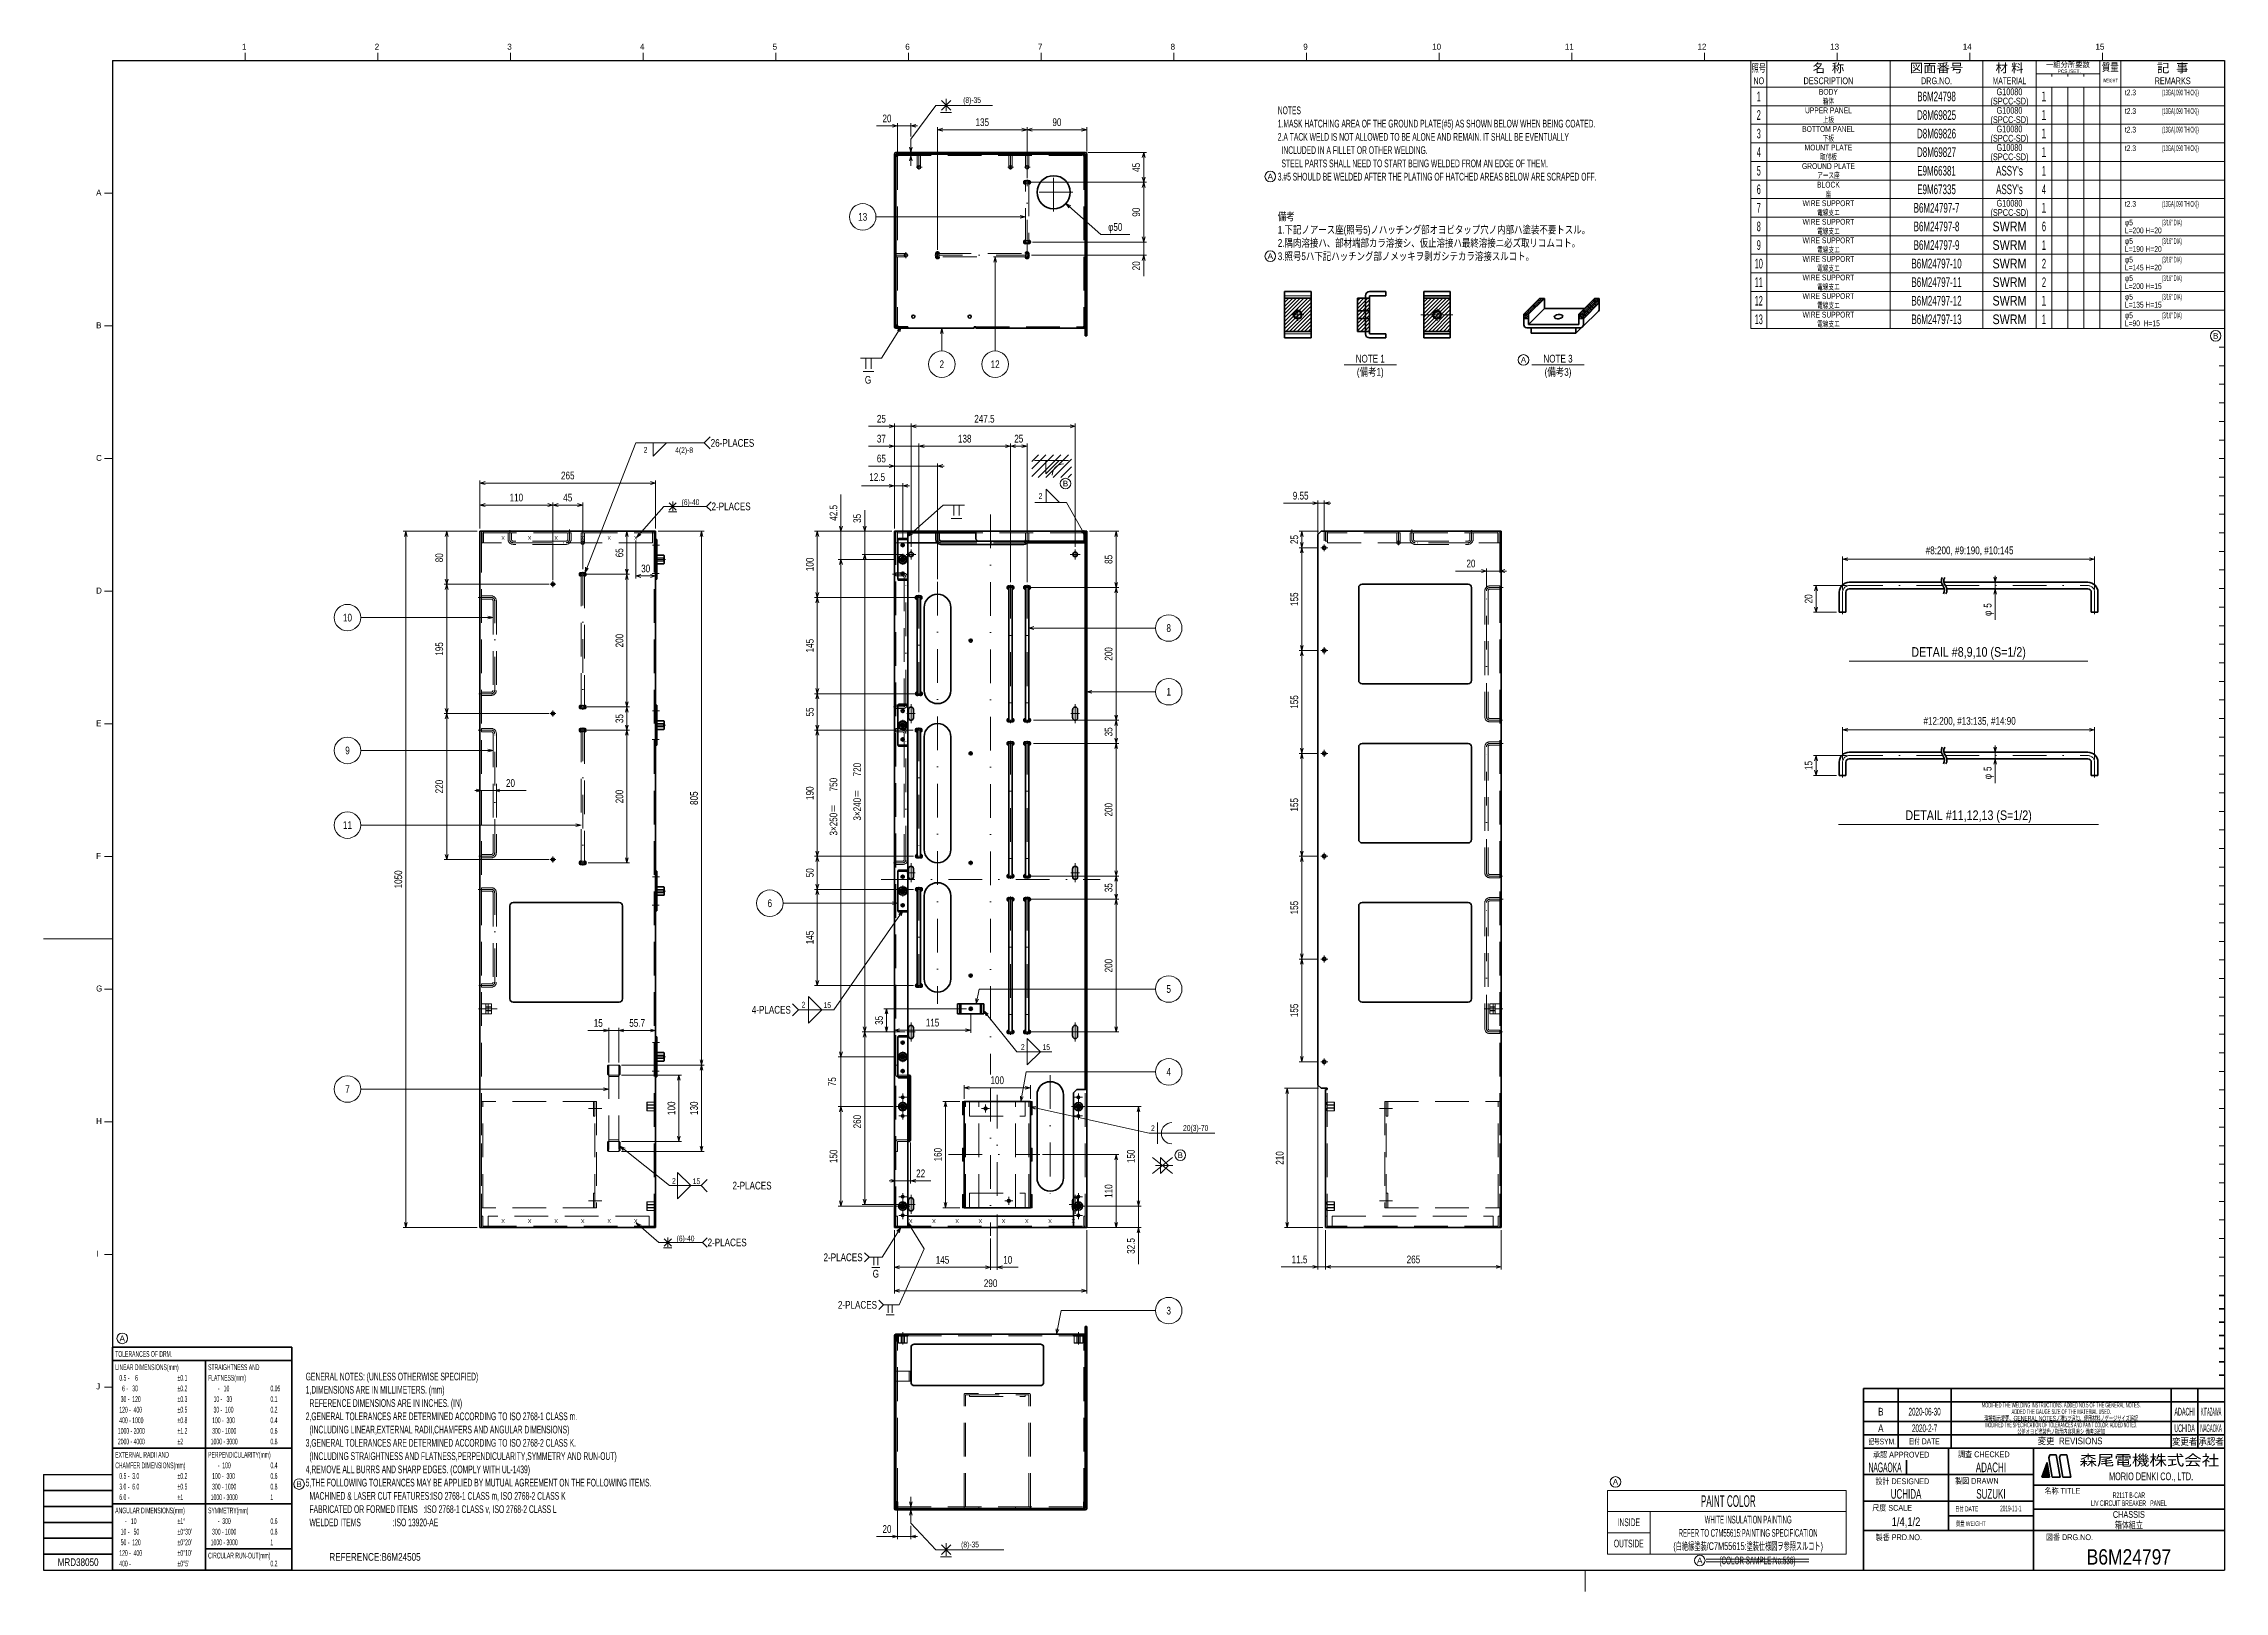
# Model space of a CAD drawing. Header units: millimetres. Extents: x -318 to 832, y 7 to 590.
# Drawn here: x 10 to 832, y 7 to 590 of the extents above; entities that cross this region are included whole.
import ezdxf
from ezdxf.enums import TextEntityAlignment as Align

# ---------------------------------------------------------------- set-up
doc = ezdxf.new("R2010")
doc.units = ezdxf.units.MM
for name, pattern in [('DASHDOT', [25.3, 12.7, -6.3, 0, -6.3]), ('DASHED', [19, 12.7, -6.3]), ('DIVIDE', [31.6, 12.7, -6.3, 0, -6.3, 0, -6.3])]:
    doc.linetypes.add(name, pattern=pattern)
for name, color, linetype in [('GR1_02', 7, 'Continuous'), ('GR1_03', 7, 'Continuous'), ('GR1_04', 7, 'Continuous'), ('GR1_05', 7, 'Continuous'), ('GR1_06', 7, 'Continuous'), ('GR1_11', 7, 'Continuous'), ('GR1_12', 7, 'Continuous'), ('GR1_14', 7, 'Continuous'), ('GR1_15', 7, 'Continuous'), ('GR1_16', 7, 'Continuous'), ('GR2_01', 7, 'Continuous'), ('GR2_04', 7, 'Continuous'), ('図面枠B6M', 7, 'Continuous'), ('表題、部品表_01', 7, 'Continuous'), ('表題、部品表_02', 7, 'Continuous'), ('表題、部品表_03', 7, 'Continuous'), ('表題、部品表_Layer1', 7, 'Continuous')]:
    doc.layers.add(name, color=color, linetype=linetype)
doc.styles.add('HG丸ｺﾞｼｯｸM-PRO', font='')
doc.styles.get('HG丸ｺﾞｼｯｸM-PRO').set_extended_font_data('HG丸ｺﾞｼｯｸM-PRO')
pattern_1 = [(45, (0, 0), (-0.1767767, 0.1767767), [])]
pattern_2 = [(45, (0, 0), (-0.7071068, 0.7071068), [])]
pattern_3 = [(-45, (0, 0), (0.3535534, 0.3535534), [])]

msp = doc.modelspace()

# ---------------------------------------------------------------- texts
at = {"layer": 'GR1_14', "color": 3, "linetype": 'Continuous', "lineweight": 35, "style": 'HG丸ｺﾞｼｯｸM-PRO', "width": 1.04272}
for p in [(394.69, 424.58), (437.94, 171.44)]:
    msp.add_text('B', height=2.18, dxfattribs=at).set_placement(p, align=Align.MIDDLE_CENTER)
at = {"layer": 'GR1_15', "color": 3, "linetype": 'Continuous', "lineweight": 35, "style": 'HG丸ｺﾞｼｯｸM-PRO', "width": 0.784542}
for s, height, p in [('13', 2.909, (318.24, 525.1)), ('2', 2.91, (348.05, 469.55)), ('12', 2.909, (368.16, 469.55)), ('10', 2.909, (124.04, 374.05)), ('8', 2.91, (433.58, 370.12)), ('1', 2.91, (433.58, 346.12)), ('9', 2.91, (124.04, 323.99)), ('11', 2.909, (124.04, 295.84)), ('6', 2.91, (283.22, 266.39)), ('5', 2.91, (433.58, 234.06)), ('7', 2.91, (124.04, 196.35)), ('4', 2.91, (433.58, 202.81)), ('3', 2.91, (433.58, 112.83))]:
    msp.add_text(s, height=height, rotation=0, dxfattribs=at).set_placement(p, align=Align.MIDDLE_CENTER)
at = {"layer": 'GR1_16', "color": 3, "linetype": 'Continuous', "lineweight": 35, "style": 'HG丸ｺﾞｼｯｸM-PRO'}
for s, height, width, p in [('(8)-35', 2.182, 0.691329, (359.47, 569.13)), ('2', 2.18, 0.691275, (236.39, 437.3)), ('4(2)-8', 2.182, 0.691329, (250.93, 437.17)), ('2', 2.18, 0.691275, (385.26, 419.89)), ('2', 2.18, 0.691275, (295.9, 228.13)), ('15', 2.182, 0.691275, (304.91, 227.99)), ('2', 2.18, 0.691275, (427.62, 181.6)), ('2', 2.18, 0.691275, (247.07, 161.76)), ('15', 2.182, 0.691275, (255.57, 161.61)), ('G', 2.91, 0.783387, (323.19, 126.74)), ('(8)-35', 2.182, 0.691329, (358.69, 24.68))]:
    msp.add_text(s, height=height, dxfattribs=dict(at, width=width)).set_placement(p, align=Align.MIDDLE_CENTER)
for s, rotation, width, p in [('20', 0, 0.784542, (327.39, 559.88)), ('135', 0, 0.784542, (363.32, 558.47)), ('90', 0, 0.784542, (391.45, 558.47)), ('45', 90, 0.784542, (423.65, 543.75)), ('90', 90, 0.784542, (423.65, 526.88)), ('20', 90, 0.784542, (423.65, 506.67)), ('25', 0, 0.784542, (325.28, 446.67)), ('247.5', 0, 0.7847, (364.12, 446.67)), ('37', 0, 0.784542, (325.28, 439.18)), ('138', 0, 0.784542, (356.7, 439.18)), ('25', 0, 0.784542, (377.07, 439.18)), ('265', 0, 0.784542, (207.07, 425.29)), ('12.5', 0, 0.784749, (323.69, 424.7)), ('65', 0, 0.784542, (325.28, 431.69)), ('110', 0, 0.784542, (187.7, 416.99)), ('45', 0, 0.784542, (207.07, 416.99)), ('42.5', 90, 0.784749, (309.55, 413.54)), ('35', 90, 0.784542, (318.48, 411.45)), ('25', 90, 0.784542, (483.25, 403.49)), ('80', 90, 0.784542, (160.94, 396.62)), ('65', 90, 0.784542, (228.86, 398.49)), ('100', 90, 0.784542, (300.63, 394.12)), ('85', 90, 0.784542, (413.24, 395.99)), ('30', 0, 0.784542, (236.45, 390.24)), ('155', 90, 0.784542, (483.25, 380.99)), ('195', 90, 0.784542, (160.94, 362.24)), ('200', 90, 0.784542, (228.86, 365.37)), ('145', 90, 0.784542, (300.63, 363.49)), ('200', 90, 0.784542, (413.24, 360.37)), ('35', 90, 0.784542, (228.86, 335.99)), ('55', 90, 0.784542, (300.63, 338.49)), ('155', 90, 0.784542, (483.25, 342.24)), ('35', 90, 0.784542, (413.24, 330.99)), ('220', 90, 0.784542, (160.94, 310.37)), ('750', 90, 0.784542, (309.55, 311.12)), ('720', 90, 0.784542, (318.48, 316.75)), ('200', 90, 0.784542, (228.86, 306.62)), ('805', 90, 0.784542, (256.98, 305.99)), ('190', 90, 0.784542, (300.63, 307.87)), ('3×240＝', 90, 0.783455, (318.48, 303.43)), ('155', 90, 0.784542, (483.25, 303.49)), ('3×250＝', 90, 0.783455, (309.55, 297.8)), ('200', 90, 0.784542, (413.24, 301.62)), ('1050', 90, 0.784542, (145.51, 275.37)), ('50', 90, 0.784542, (300.63, 277.87)), ('35', 90, 0.784542, (413.24, 272.24)), ('155', 90, 0.784542, (483.25, 264.74)), ('145', 90, 0.784542, (300.63, 253.49)), ('200', 90, 0.784542, (413.24, 242.87)), ('15', 0, 0.784542, (218.56, 218.94)), ('55.7', 0, 0.784749, (233.23, 218.94)), ('35', 90, 0.784542, (326.72, 222.24)), ('115', 0, 0.784542, (344.57, 219.06)), ('155', 90, 0.784542, (483.25, 225.99)), ('75', 90, 0.784542, (309.05, 199.12)), ('100', 0, 0.784542, (368.95, 197.34)), ('100', 90, 0.784542, (248.46, 189.12)), ('130', 90, 0.784542, (256.98, 189.12)), ('260', 90, 0.784542, (318.48, 184.06)), ('150', 90, 0.784542, (309.55, 170.99)), ('160', 90, 0.784542, (348.92, 171.62)), ('150', 90, 0.784542, (421.67, 170.99)), ('210', 90, 0.784542, (477.74, 170.37)), ('110', 90, 0.784542, (413.24, 157.87)), ('32.5', 90, 0.784749, (421.67, 137.2)), ('145', 0, 0.784542, (348.32, 129.65)), ('10', 0, 0.784542, (372.91, 129.65)), ('11.5', 0, 0.784749, (482.9, 129.8)), ('265', 0, 0.784542, (525.82, 129.8)), ('290', 0, 0.784542, (366.45, 120.84))]:
    msp.add_text(s, height=2.909, rotation=rotation, dxfattribs=dict(at, width=width)).set_placement(p, align=Align.BOTTOM_CENTER)
for s, width, p in [('φ50', 0.783455, (413.44, 518.96)), ('9.55', 0.784749, (483.32, 417.69)), ('20', 0.784542, (547.51, 392.11)), ('20', 0.784542, (185.47, 309.37)), ('22', 0.784542, (340.09, 162.25)), ('20', 0.784542, (327.39, 28.18))]:
    msp.add_text(s, height=2.909, dxfattribs=dict(at, width=width)).set_placement(p, align=Align.BOTTOM_CENTER)
for s, height, rotation, width, p in [('G', 2.91, 360, 0.783387, (320.24, 463.69)), ('(6)-40', 2.182, 360, 0.691329, (253.33, 417.56)), ('X', 1.45, 180, 1.042235, (182.7, 404.12)), ('X', 1.45, 180, 1.042235, (192.7, 404.12)), ('X', 1.45, 180, 1.042235, (202.7, 404.12)), ('X', 1.45, 180, 1.042235, (212.7, 404.12)), ('X', 1.45, 180, 1.042235, (222.7, 404.12)), ('X', 1.45, 180, 1.042235, (232.7, 404.12)), ('2', 2.18, 360, 0.691275, (378.58, 212.19)), ('15', 2.182, 360, 0.691275, (387.45, 212.15)), ('20(3)-70', 2.182, 360, 0.691313, (443.75, 181.66)), ('X', 1.45, 180, 1.042235, (182.7, 146.62)), ('X', 1.45, 180, 1.042235, (192.7, 146.62)), ('X', 1.45, 180, 1.042235, (202.7, 146.62)), ('X', 1.45, 180, 1.042235, (212.7, 146.62)), ('X', 1.45, 180, 1.042235, (222.7, 146.62)), ('X', 1.45, 180, 1.042235, (232.7, 146.62)), ('(6)-40', 2.182, 360, 0.691329, (251.46, 140.02)), ('X', 1.45, 180, 1.042235, (336.35, 146.62)), ('X', 1.45, 180, 1.042235, (345.1, 146.62)), ('X', 1.45, 180, 1.042235, (353.85, 146.62)), ('X', 1.45, 180, 1.042235, (362.6, 146.62)), ('X', 1.45, 180, 1.042235, (371.35, 146.62)), ('X', 1.45, 180, 1.042235, (380.1, 146.62)), ('X', 1.45, 180, 1.042235, (388.85, 146.62)), ('X', 1.45, 180, 1.042235, (397.6, 146.62))]:
    msp.add_text(s, height=height, rotation=rotation, dxfattribs=dict(at, width=width)).set_placement(p, align=Align.MIDDLE_CENTER)
for s, width, p in [('26-PLACES', 0.782951, (260.94, 439.9)), ('2-PLACES', 0.78274, (261.27, 415.97)), ('2-PLACES', 0.78274, (259.77, 138.52))]:
    msp.add_text(s, height=2.909, dxfattribs=dict(at, width=width)).set_placement(p, align=Align.MIDDLE_LEFT)
at = {"layer": 'GR1_16', "color": 3, "linetype": 'Continuous', "lineweight": 35, "style": 'HG丸ｺﾞｼｯｸM-PRO', "width": 0.78274}
for s, p in [('4-PLACES', (291.16, 226.23)), ('2-PLACES', (318.2, 132.92)), ('2-PLACES', (323.63, 115.01))]:
    msp.add_text(s, height=2.909, dxfattribs=at).set_placement(p, align=Align.MIDDLE_RIGHT)
msp.add_text('2-PLACES', height=2.909, rotation=360, dxfattribs=at).set_placement((283.89, 159.95), align=Align.MIDDLE_RIGHT)
at = {"layer": 'GR2_04', "color": 3, "linetype": 'Continuous', "lineweight": 35, "style": 'HG丸ｺﾞｼｯｸM-PRO'}
for s, width, p in [('#8:200, #9:190, #10:145', 0.78441, (735.47, 397.08)), ('#12:200, #13:135, #14:90', 0.784417, (735.47, 332.79))]:
    msp.add_text(s, height=2.9091, dxfattribs=dict(at, width=width)).set_placement(p, align=Align.BOTTOM_CENTER)
for s, height, width, p in [('20', 2.909, 0.784542, (677.08, 381.11)), ('5', 2.91, 0.784542, (744.6, 378.63)), ('φ', 2.91, 0.781842, (744.6, 375.67)), ('15', 2.909, 0.784542, (677.08, 318.31)), ('5', 2.91, 0.784542, (744.6, 317.08)), ('φ', 2.91, 0.781842, (744.6, 314.12))]:
    msp.add_text(s, height=height, rotation=90, dxfattribs=dict(at, width=width)).set_placement(p, align=Align.BOTTOM_CENTER)
for s, width, p in [('DETAIL #8,9,10 (S=1/2)', 0.829718, (735.08, 361.11)), ('DETAIL #11,12,13 (S=1/2)', 0.829583, (735.08, 299.56))]:
    msp.add_text(s, height=3.6364, dxfattribs=dict(at, width=width)).set_placement(p, align=Align.MIDDLE_CENTER)
at = {"layer": '図面枠B6M', "color": 3, "linetype": 'Continuous', "lineweight": 35, "style": 'HG丸ｺﾞｼｯｸM-PRO'}
for s, width, p in [('GENERAL NOTES: (UNLESS OTHERWISE SPECIFIED)', 0.52211, (108.29, 89.45)), ('1,DIMENSIONS ARE IN MILLIMETERS. (mm)', 0.522052, (108.29, 84.45)), ('2,GENERAL TOLERANCES ARE DETERMINED ACCORDING TO ISO 2768-1 CLASS m.', 0.522186, (108.29, 74.45)), ('  REFERENCE DIMENSIONS ARE IN INCHES. (IN)', 0.522009, (108.29, 79.45)), ('  (INCLUDING LINEAR,EXTERNAL RADII,CHAMFERS AND ANGULAR DIMENSIONS)', 0.522355, (108.29, 69.45)), ('3,GENERAL TOLERANCES ARE DETERMINED ACCORDING TO ISO 2768-2 CLASS K.', 0.52223, (108.29, 64.45)), ('  (INCLUDING STRAIGHTNESS AND FLATNESS,PERPENDICULARITY,SYMMETRY AND RUN-OUT)', 0.522087, (108.29, 59.45)), ('4,REMOVE ALL BURRS AND SHARP EDGES. (COMPLY WITH UL-1439)', 0.52235, (108.29, 54.45)), ('5,THE FOLLOWING TOLERANCES MAY BE APPLIED BY MUTUAL AGREEMENT ON THE FOLLOWING ITEMS.', 0.522482, (108.29, 49.45)), ('  MACHINED & LASER CUT FEATURES:ISO 2768-1 CLASS m, ISO 2768-2 CLASS K', 0.522369, (108.29, 44.45)), ('  WELDED ITEMS                 :ISO 13920-AE', 0.523476, (108.29, 34.45)), ('  FABRICATED OR FORMED ITEMS   :ISO 2768-1 CLASS v, ISO 2768-2 CLASS L', 0.522509, (108.29, 39.45))]:
    msp.add_text(s, height=2.9091, dxfattribs=dict(at, width=width)).set_placement(p, align=Align.TOP_LEFT)
for s, height, width, p in [('ADDED THE GAUGE SIZE OF THE MATERIAL USED.', 1.8182, 0.498157, (770, 74.75)), ('溶接指示変更、GENERAL NOTESノ項5ヲ追加、使用材料ノゲージサイズ追記', 1.8182, 0.619021, (770, 72.25)), ('公差オヨビ塗装色ノ指示内容見直シ 備考3追加', 1.8182, 0.618902, (770, 67.25)), ('箱体組立', 2.545, 0.741121, (795.5, 32)), ('MRD38050', 2.909, 0.783793, (22.5, 18)), ('REFERENCE:B6M24505', 2.9091, 0.783569, (134.41, 20))]:
    msp.add_text(s, height=height, dxfattribs=dict(at, width=width)).set_placement(p, align=Align.MIDDLE_CENTER)
at = {"layer": '表題、部品表_02', "color": 3, "linetype": 'Continuous', "lineweight": 35, "style": 'HG丸ｺﾞｼｯｸM-PRO'}
for s, height, width, p in [('1.MASK HATCHING AREA OF THE GROUND PLATE(#5) AS SHOWN BELOW WHEN BEING COATED.', 2.9091, 0.522485, (474.69, 560.26)), ('NOTES', 2.909, 0.521205, (474.69, 565.26)), ('2.A TACK WELD IS NOT ALLOWED TO BE ALONE AND REMAIN. IT SHALL BE EVENTUALLY', 2.9091, 0.522709, (474.69, 555.26)), ('  INCLUDED IN A FILLET OR OTHER WELDING.', 2.9091, 0.522671, (474.69, 550.26)), ('  STEEL PARTS SHALL NEED TO START BEING WELDED FROM AN EDGE OF THEM.', 2.9091, 0.522572, (474.69, 545.26)), ('3.#5 SHOULD BE WELDED AFTER THE PLATING OF HATCHED AREAS BELOW ARE SCRAPED OFF.', 2.9091, 0.522613, (474.69, 540.26)), ('備考', 2.909, 0.781842, (474.69, 525.26)), ('1.下記ノアース座(照号5)ノハッチング部オヨビタップ穴ノ内部ハ塗装不要トスル。', 2.9091, 0.781978, (474.69, 520.26)), ('3.照号5ハ下記ハッチング部ノメッキヲ剥ガシテカラ溶接スルコト。', 2.9091, 0.782007, (474.69, 510.26)), ('2.隅肉溶接ハ、部材端部カラ溶接シ、仮止溶接ハ最終溶接ニ必ズ取リコムコト。', 2.9091, 0.781928, (474.69, 515.26))]:
    msp.add_text(s, height=height, dxfattribs=dict(at, width=width)).set_placement(p, align=Align.MIDDLE_LEFT)
for s, width, p in [('NOTE 1', 0.784001, (509.56, 471.66)), ('NOTE 3', 0.784001, (580.32, 471.66)), ('(備考1)', 0.782427, (509.56, 466.66)), ('(備考3)', 0.782427, (580.32, 466.66))]:
    msp.add_text(s, height=2.909, dxfattribs=dict(at, width=width)).set_placement(p, align=Align.MIDDLE_CENTER)
at = {"layer": '表題、部品表_03', "color": 3, "linetype": 'Continuous', "lineweight": 35, "style": 'HG丸ｺﾞｼｯｸM-PRO'}
for s, height, width, p in [('1', 3.64, 0.521199, (656, 570.5)), ('BODY', 2.182, 0.693212, (682.25, 572.25)), ('箱体', 2.182, 0.692256, (682.25, 568.75)), ('B6M24798', 3.636, 0.619614, (723, 570.5)), ('(SPCC-SD)', 2.545, 0.652377, (750.5, 568.75)), ('G10080', 2.545, 0.740408, (750.5, 572.25)), ('１', 3.64, 0.578238, (763.5, 570.5)), ('2', 3.64, 0.521199, (656, 563.5)), ('BOTTOM PANEL', 2.1818, 0.692642, (682.25, 558.25)), ('UPPER PANEL', 2.1818, 0.691487, (682.25, 565.25)), ('上板', 2.182, 0.692256, (682.25, 561.75)), ('D8M69825', 3.636, 0.619412, (723, 563.5)), ('(SPCC-SD)', 2.545, 0.652377, (750.5, 561.75)), ('G10080', 2.545, 0.740408, (750.5, 565.25)), ('G10080', 2.545, 0.740408, (750.5, 558.25)), ('１', 3.64, 0.578238, (763.5, 563.5)), ('4', 3.64, 0.521199, (656, 549.5)), ('3', 3.64, 0.521199, (656, 556.5)), ('MOUNT PLATE', 2.1818, 0.692407, (682.25, 551.25)), ('下板', 2.182, 0.692256, (682.25, 554.75)), ('D8M69826', 3.636, 0.619412, (723, 556.5)), ('D8M69827', 3.636, 0.619412, (723, 549.5)), ('(SPCC-SD)', 2.545, 0.652377, (750.5, 554.75)), ('G10080', 2.545, 0.740408, (750.5, 551.25)), ('１', 3.64, 0.578238, (763.5, 556.5)), ('１', 3.64, 0.578238, (763.5, 549.5)), ('5', 3.64, 0.521199, (656, 542.5)), ('GROUND PLATE', 2.1818, 0.69201, (682.25, 544.25)), ('取付板', 2.182, 0.692256, (682.25, 547.75)), ('E9M66381', 3.636, 0.619819, (723, 542.5)), ('(SPCC-SD)', 2.545, 0.652377, (750.5, 547.75)), ("ASSY's", 3.636, 0.617769, (750.5, 542.5)), ('1', 3.64, 0.576062, (763.5, 542.5)), ('6', 3.64, 0.521199, (656, 535.5)), ('アース座', 2.182, 0.692256, (682.25, 540.75)), ('BLOCK', 2.182, 0.693284, (682.25, 537.25)), ('座', 2.18, 0.692256, (682.25, 533.75)), ('E9M67335', 3.636, 0.619819, (723, 535.5)), ("ASSY's", 3.636, 0.617769, (750.5, 535.5)), ('4', 3.64, 0.576062, (763.5, 535.5)), ('7', 3.64, 0.521199, (656, 528.5)), ('WIRE SUPPORT', 2.1818, 0.691856, (682.25, 530.25)), ('電線支エ', 2.182, 0.692256, (682.25, 526.75)), ('B6M24797-7', 3.636, 0.619572, (723, 528.5)), ('(SPCC-SD)', 2.545, 0.652377, (750.5, 526.75)), ('G10080', 2.545, 0.740408, (750.5, 530.25)), ('１', 3.64, 0.578238, (763.5, 528.5)), ('8', 3.64, 0.521199, (656, 521.5)), ('WIRE SUPPORT', 2.1818, 0.691856, (682.25, 523.25)), ('電線支エ', 2.182, 0.692256, (682.25, 519.75)), ('B6M24797-8', 3.636, 0.619572, (723, 521.5)), ('SWRM', 3.636, 0.830719, (750.5, 521.5)), ('6', 3.64, 0.576062, (763.5, 521.5)), ('9', 3.64, 0.521199, (656, 514.5)), ('WIRE SUPPORT', 2.1818, 0.691856, (682.25, 516.25)), ('WIRE SUPPORT', 2.1818, 0.691856, (682.25, 509.25)), ('電線支エ', 2.182, 0.692256, (682.25, 512.75)), ('B6M24797-9', 3.636, 0.619572, (723, 514.5)), ('SWRM', 3.636, 0.830719, (750.5, 514.5)), ('1', 3.64, 0.576062, (763.5, 514.5)), ('10', 3.636, 0.521199, (656, 507.5)), ('11', 3.636, 0.521199, (656, 500.5)), ('WIRE SUPPORT', 2.1818, 0.691856, (682.25, 502.25)), ('電線支エ', 2.182, 0.692256, (682.25, 505.75)), ('B6M24797-10', 3.6364, 0.619606, (723, 507.5)), ('B6M24797-11', 3.6364, 0.619606, (723, 500.5)), ('SWRM', 3.636, 0.830719, (750.5, 507.5)), ('SWRM', 3.636, 0.830719, (750.5, 500.5)), ('2', 3.64, 0.576062, (763.5, 507.5)), ('2', 3.64, 0.576062, (763.5, 500.5)), ('12', 3.636, 0.521199, (656, 493.5)), ('WIRE SUPPORT', 2.1818, 0.691856, (682.25, 495.25)), ('電線支エ', 2.182, 0.692256, (682.25, 498.75)), ('B6M24797-12', 3.6364, 0.619606, (723, 493.5)), ('SWRM', 3.636, 0.830719, (750.5, 493.5)), ('１', 3.64, 0.578238, (763.5, 493.5)), ('13', 3.636, 0.521199, (656, 486.5)), ('WIRE SUPPORT', 2.1818, 0.691856, (682.25, 488.25)), ('電線支エ', 2.182, 0.692256, (682.25, 491.75)), ('電線支エ', 2.182, 0.692256, (682.25, 484.75)), ('B6M24797-13', 3.6364, 0.619606, (723, 486.5)), ('SWRM', 3.636, 0.830719, (750.5, 486.5)), ('1', 3.64, 0.576062, (763.5, 486.5))]:
    msp.add_text(s, height=height, dxfattribs=dict(at, width=width)).set_placement(p, align=Align.MIDDLE_CENTER)
for s, height, width, p in [('t2.3', 2.182, 0.690457, (794, 572)), ('(13GA(.090 THICK))', 2.1818, 0.416535, (808, 572)), ('t2.3', 2.182, 0.690457, (794, 565)), ('t2.3', 2.182, 0.690457, (794, 558)), ('(13GA(.090 THICK))', 2.1818, 0.416535, (808, 565)), ('(13GA(.090 THICK))', 2.1818, 0.416535, (808, 558)), ('t2.3', 2.182, 0.690457, (794, 551)), ('(13GA(.090 THICK))', 2.1818, 0.416535, (808, 551)), ('t2.3', 2.182, 0.690457, (794, 530)), ('(13GA(.090 THICK))', 2.1818, 0.416535, (808, 530)), ('φ5', 2.182, 0.691838, (794, 523)), ('L=200 H=20', 2.182, 0.691329, (794, 520)), ('(3/16" DIA)', 2.1818, 0.416548, (808, 523)), ('φ5', 2.182, 0.691838, (794, 516)), ('φ5', 2.182, 0.691838, (794, 509)), ('L=190 H=20', 2.182, 0.691329, (794, 513)), ('(3/16" DIA)', 2.1818, 0.416548, (808, 516)), ('(3/16" DIA)', 2.1818, 0.416548, (808, 509)), ('φ5', 2.182, 0.691838, (794, 502)), ('L=145 H=20', 2.182, 0.691329, (794, 506)), ('(3/16" DIA)', 2.1818, 0.416548, (808, 502)), ('φ5', 2.182, 0.691838, (794, 495)), ('L=200 H=15', 2.182, 0.691329, (794, 499)), ('(3/16" DIA)', 2.1818, 0.416548, (808, 495)), ('φ5', 2.182, 0.691838, (794, 488)), ('L=135 H=15', 2.182, 0.691329, (794, 492)), ('L=90  H=15', 2.182, 0.691084, (794, 485)), ('(3/16" DIA)', 2.1818, 0.416548, (808, 488))]:
    msp.add_text(s, height=height, dxfattribs=dict(at, width=width)).set_placement(p, align=Align.MIDDLE_LEFT)
at = {"layer": '表題、部品表_Layer1', "color": 4, "linetype": 'Continuous', "lineweight": 13, "style": 'HG丸ｺﾞｼｯｸM-PRO', "width": 0.488473}
msp.add_text('(COLOR SAMPLE:No.536)', height=2.9091, dxfattribs=at).set_placement((655.5, 18.67), align=Align.MIDDLE_CENTER)

# ---------------------------------------------------------------- blocks, each defined once
blk = doc.blocks.new('BLKF023')
at = {"layer": '図面枠B6M', "color": 2, "linetype": 'Continuous', "lineweight": 25}
for p, q in [((35.5, 584), (35.5, 15)), ((35.5, 584), (831.5, 584)), ((831.5, 584), (831.5, 15)), ((9.5, 51), (9.5, 15)), ((9.5, 51), (35.5, 51)), ((9.5, 15), (831.5, 15))]:
    blk.add_line(p, q, dxfattribs=at)
at = {"layer": '図面枠B6M', "color": 4, "linetype": 'Continuous', "lineweight": 13}
for p, q in [((85.5, 587), (85.5, 584)), ((135.5, 587), (135.5, 584)), ((185.5, 587), (185.5, 584)), ((235.5, 587), (235.5, 584)), ((285.5, 587), (285.5, 584)), ((335.5, 587), (335.5, 584)), ((385.5, 587), (385.5, 584)), ((435.5, 587), (435.5, 584)), ((485.5, 587), (485.5, 584)), ((535.5, 587), (535.5, 584)), ((585.5, 587), (585.5, 584)), ((635.5, 587), (635.5, 584)), ((685.5, 587), (685.5, 584)), ((735.5, 587), (735.5, 584)), ((785.5, 587), (785.5, 584)), ((829.5, 567), (831.5, 567)), ((829.5, 560), (831.5, 560)), ((829.5, 553), (831.5, 553)), ((829.5, 546), (831.5, 546)), ((829.5, 539), (831.5, 539)), ((32.5, 534), (35.5, 534)), ((829.5, 532), (831.5, 532)), ((829.5, 525), (831.5, 525)), ((829.5, 518), (831.5, 518)), ((829.5, 511), (831.5, 511)), ((829.5, 504), (831.5, 504)), ((829.5, 497), (831.5, 497)), ((829.5, 490), (831.5, 490)), ((32.5, 484), (35.5, 484)), ((829.5, 483), (831.5, 483)), ((829.5, 476), (831.5, 476)), ((829.5, 469), (831.5, 469)), ((829.5, 462), (831.5, 462)), ((829.5, 455), (831.5, 455)), ((829.5, 448), (831.5, 448)), ((829.5, 441), (831.5, 441)), ((32.5, 434), (35.5, 434)), ((829.5, 434), (831.5, 434)), ((829.5, 427), (831.5, 427)), ((829.5, 420), (831.5, 420)), ((829.5, 413), (831.5, 413)), ((829.5, 406), (831.5, 406)), ((829.5, 399), (831.5, 399)), ((829.5, 392), (831.5, 392)), ((32.5, 384), (35.5, 384)), ((829.5, 385), (831.5, 385)), ((829.5, 378), (831.5, 378)), ((829.5, 371), (831.5, 371)), ((829.5, 364), (831.5, 364)), ((829.5, 357), (831.5, 357)), ((829.5, 350), (831.5, 350)), ((829.5, 343), (831.5, 343)), ((32.5, 334), (35.5, 334)), ((829.5, 336), (831.5, 336)), ((829.5, 329), (831.5, 329)), ((829.5, 322), (831.5, 322)), ((829.5, 315), (831.5, 315)), ((829.5, 308), (831.5, 308)), ((829.5, 301), (831.5, 301)), ((829.5, 294), (831.5, 294)), ((32.5, 284), (35.5, 284)), ((829.5, 287), (831.5, 287)), ((829.5, 280), (831.5, 280)), ((829.5, 273), (831.5, 273)), ((829.5, 266), (831.5, 266)), ((829.5, 259), (831.5, 259)), ((9.5, 253), (35.5, 253)), ((829.5, 252), (831.5, 252)), ((829.5, 245), (831.5, 245)), ((32.5, 234), (35.5, 234)), ((829.5, 238), (831.5, 238)), ((829.5, 231), (831.5, 231)), ((829.5, 224), (831.5, 224)), ((829.5, 217), (831.5, 217)), ((829.5, 210), (831.5, 210)), ((829.5, 203), (831.5, 203)), ((829.5, 196), (831.5, 196)), ((32.5, 184), (35.5, 184)), ((829.5, 189), (831.5, 189)), ((829.5, 182), (831.5, 182)), ((829.5, 175), (831.5, 175)), ((829.5, 168), (831.5, 168)), ((829.5, 161), (831.5, 161)), ((829.5, 154), (831.5, 154)), ((829.5, 147), (831.5, 147)), ((829.5, 140), (831.5, 140)), ((32.5, 134), (35.5, 134)), ((829.5, 133), (831.5, 133)), ((829.5, 126), (831.5, 126)), ((32.5, 84), (35.5, 84)), ((590.5, 7), (590.5, 15))]:
    blk.add_line(p, q, dxfattribs=at)
at = {"layer": '図面枠B6M', "color": 3, "linetype": 'Continuous', "lineweight": 35}
for p, q in [((831.5, 118.5), (829.5, 118.5)), ((831.5, 113.5), (829.5, 113.5)), ((831.5, 108.5), (829.5, 108.5)), ((831.5, 103.5), (829.5, 103.5)), ((831.5, 98.5), (829.5, 98.5)), ((831.5, 93.5), (829.5, 93.5)), ((695.5, 83.5), (831.5, 83.5)), ((695.5, 83.5), (695.5, 15)), ((708.5, 83.5), (708.5, 61)), ((728.5, 61), (728.5, 83.5)), ((811.5, 83.5), (811.5, 61)), ((821.5, 83.5), (821.5, 61)), ((831.5, 88.5), (829.5, 88.5)), ((695.5, 78.5), (831.5, 78.5)), ((695.5, 71), (831.5, 71)), ((695.5, 66), (831.5, 66)), ((695.5, 61), (831.5, 61)), ((727.5, 61), (727.5, 30)), ((759.5, 61), (759.5, 15)), ((765.34, 57.4), (765.73, 58.5)), ((765.73, 58.5), (768.14, 58.5)), ((769.64, 50), (768.14, 58.5)), ((769.68, 58.5), (769.32, 57.51)), ((769.68, 58.5), (772.14, 58.5)), ((773.64, 50), (772.14, 58.5)), ((695.5, 51), (759.5, 51)), ((711.73, 56.5), (711.73, 51)), ((762.64, 50), (764.66, 55.55)), ((762.64, 50), (765.64, 50)), ((762.66, 50), (765.19, 52.53)), ((762.71, 50.19), (765.17, 52.65)), ((762.79, 50.41), (765.15, 52.77)), ((762.8, 50), (765.21, 52.41)), ((762.87, 50.64), (765.13, 52.89)), ((762.94, 50), (765.24, 52.29)), ((762.95, 50.86), (765.11, 53.01)), ((763.04, 51.08), (765.09, 53.13)), ((763.08, 50), (765.26, 52.17)), ((763.12, 51.3), (765.07, 53.25)), ((763.2, 51.53), (765.05, 53.37)), ((763.22, 50), (765.28, 52.05)), ((763.28, 51.75), (765.02, 53.49)), ((763.36, 51.97), (765, 53.61)), ((763.36, 50), (765.3, 51.93)), ((763.44, 52.19), (764.98, 53.73)), ((763.51, 50), (765.32, 51.81)), ((763.52, 52.42), (764.96, 53.86)), ((763.6, 52.64), (764.94, 53.98)), ((763.65, 50), (765.34, 51.69)), ((763.68, 52.86), (764.92, 54.1)), ((763.76, 53.08), (764.9, 54.22)), ((763.79, 50), (765.36, 51.57)), ((763.84, 53.31), (764.88, 54.34)), ((763.93, 53.53), (764.85, 54.46)), ((763.93, 50), (765.38, 51.45)), ((764.01, 53.75), (764.83, 54.58)), ((764.07, 50), (765.41, 51.33)), ((764.09, 53.97), (764.81, 54.7)), ((764.17, 54.19), (764.79, 54.82)), ((764.21, 50), (765.43, 51.21)), ((764.25, 54.42), (764.77, 54.94)), ((764.33, 54.64), (764.75, 55.06)), ((764.35, 50), (765.45, 51.09)), ((764.41, 54.86), (764.73, 55.18)), ((764.49, 55.08), (764.71, 55.3)), ((764.5, 50), (765.47, 50.97)), ((764.57, 55.31), (764.68, 55.42)), ((764.64, 50), (765.49, 50.85)), ((764.65, 55.53), (764.66, 55.54)), ((765.64, 50), (764.66, 55.55)), ((764.78, 50), (765.51, 50.73)), ((764.92, 50), (765.53, 50.61)), ((765.06, 50), (765.55, 50.49)), ((765.2, 50), (765.58, 50.37)), ((766.64, 50), (765.34, 57.4)), ((765.34, 50), (765.6, 50.25)), ((765.49, 50), (765.62, 50.13)), ((765.63, 50), (765.64, 50.01)), ((766.64, 50), (769.64, 50)), ((770.64, 50), (769.32, 57.51)), ((770.64, 50), (773.64, 50)), ((9.5, 45), (35.5, 45)), ((759.5, 47), (831.5, 47)), ((9.5, 39), (35.5, 39)), ((9.5, 33), (35.5, 33)), ((695.5, 41), (759.5, 41)), ((727.5, 35.5), (759.5, 35.5)), ((759.5, 38), (831.5, 38)), ((9.5, 27), (35.5, 27)), ((695.5, 30), (831.5, 30)), ((9.5, 21), (35.5, 21))]:
    blk.add_line(p, q, dxfattribs=at)
at = {"layer": '図面枠B6M', "color": 4, "linetype": 'Continuous', "lineweight": 13, "style": 'HG丸ｺﾞｼｯｸM-PRO'}
for s, height, width, p in [('1', 2.25, 1.003994, (84.29, 587.45)), ('2', 2.25, 1.003994, (134.3, 587.45)), ('3', 2.25, 1.003994, (184.29, 587.45)), ('4', 2.25, 1.003994, (234.29, 587.45)), ('5', 2.25, 1.003994, (284.29, 587.45)), ('6', 2.25, 1.003994, (334.29, 587.45)), ('7', 2.25, 1.003994, (384.29, 587.45)), ('8', 2.25, 1.003994, (434.29, 587.45)), ('9', 2.25, 1.003994, (484.29, 587.45)), ('10', 2.255, 1.003994, (532.9, 587.45)), ('11', 2.255, 1.003994, (582.9, 587.45)), ('12', 2.255, 1.003994, (632.9, 587.45)), ('13', 2.255, 1.003994, (682.9, 587.45)), ('14', 2.255, 1.003994, (732.9, 587.45)), ('15', 2.255, 1.003994, (782.9, 587.45)), ('A', 2.25, 1.002405, (29.29, 532.45)), ('B', 2.25, 1.004704, (29.29, 482.45)), ('C', 2.25, 1.001214, (29.29, 432.45)), ('D', 2.25, 1.002334, (29.29, 382.45)), ('E', 2.25, 1.001589, (29.29, 332.45)), ('F', 2.25, 0.998986, (29.29, 282.45)), ('G', 2.25, 1.003714, (29.29, 232.45)), ('H', 2.25, 1.00207, (29.29, 182.45)), ('I', 2.25, 1.00207, (29.29, 132.45)), ('J', 2.25, 1.005117, (29.29, 82.45))]:
    blk.add_text(s, height=height, dxfattribs=dict(at, width=width)).set_placement(p, align=Align.BOTTOM_LEFT)
for s, height, width, p in [('記号SYM.', 2.182, 0.69227, (702.53, 63.49)), ('承認 APPROVED', 2.1818, 0.863151, (709.71, 58.54)), ('日付 DATE', 2.182, 0.692507, (718.37, 63.58)), ('調査 CHECKED', 2.182, 0.863174, (740.84, 58.67)), ('変更  REVISIONS', 2.5455, 0.887352, (773.35, 63.72)), ('変更者', 2.545, 0.887717, (816.5, 63.5)), ('承認者', 2.545, 0.887717, (826.5, 63.5)), ('設計 DESIGNED', 2.1818, 0.862613, (710.11, 48.51)), ('製図 DRAWN', 2.182, 0.863099, (738.2, 48.65)), ('名称 TITLE', 2.182, 0.862489, (770.47, 44.87)), ('尺度 SCALE', 2.182, 0.862581, (706.28, 38.49)), ('日付 DATE', 1.818, 0.618255, (734.38, 38.09)), ('質量 WEIGHT', 1.818, 0.618812, (735.96, 32.55)), ('製番 PRD.NO.', 2.182, 0.863299, (708.79, 27.41)), ('図番 DRG.NO.', 2.182, 0.863083, (773.12, 27.42))]:
    blk.add_text(s, height=height, dxfattribs=dict(at, width=width)).set_placement(p, align=Align.MIDDLE_CENTER)
at = {"layer": '図面枠B6M', "color": 2, "linetype": 'Continuous', "lineweight": 25, "style": 'HG丸ｺﾞｼｯｸM-PRO', "width": 1.206081}
blk.add_text('森尾電機株式会社', height=4, dxfattribs=at).set_placement((803.22, 56.43), align=Align.MIDDLE_CENTER)
at = {"layer": '図面枠B6M', "color": 3, "linetype": 'Continuous', "lineweight": 35, "style": 'HG丸ｺﾞｼｯｸM-PRO', "width": 0.652197}
blk.add_text('MORIO DENKI CO., LTD.', height=2.9091, dxfattribs=at).set_placement((803.88, 50.36), align=Align.MIDDLE_CENTER)
blk = doc.blocks.new('BLKF024')
at = {"layer": '図面枠B6M', "color": 3, "linetype": 'Continuous', "lineweight": 35, "style": 'HG丸ｺﾞｼｯｸM-PRO'}
for s, height, width, p in [('B', 2.91, 0.78204, (702, 74.75)), ('2020-06-30', 2.909, 0.488281, (718.5, 74.75)), ('MODIFIED THE WELDING INSTRUCTIONS. ADDED NO.5 OF THE GENERAL NOTES.', 1.8182, 0.497848, (770, 77.25)), ('ADACHI', 2.909, 0.415454, (816.5, 74.75)), ('KITAZAWA', 2.909, 0.308644, (826.5, 74.75)), ('A', 2.91, 0.782973, (702, 68.5)), ('2020-2-7', 2.909, 0.488281, (718.5, 68.5)), ('MODIFIED THE SPECIFICATION OF TOLERANCES AND PAINT COLOR. ADDED NOTE3.', 1.8182, 0.456061, (770, 69.75)), ('UCHIDA', 2.909, 0.415827, (816.5, 68.5)), ('NAGAOKA', 2.909, 0.334453, (826.5, 68.5)), ('NAGAOKA', 3.636, 0.414524, (703.61, 53.75)), ('ADACHI', 3.636, 0.619335, (743.5, 53.75)), ('UCHIDA', 3.636, 0.61989, (711.5, 43.75)), ('SUZUKI', 3.636, 0.619819, (743.5, 43.75)), ('L/V CIRCUIT BREAKER\u3000PANEL', 2.1818, 0.522183, (795.5, 40.25)), ('R211T B-CAR', 2.1818, 0.521736, (795.5, 43.25)), ('1/4,1/2', 3.273, 0.806298, (711.5, 33.25)), ('2019-11-1', 2.182, 0.482367, (751, 38.25)), ('CHASSIS', 2.545, 0.74193, (795.5, 36)), ('B6M24797', 5.818, 0.845653, (795.5, 20))]:
    blk.add_text(s, height=height, dxfattribs=dict(at, width=width)).set_placement(p, align=Align.MIDDLE_CENTER)
blk = doc.blocks.new('BLKF025')
at = {"layer": '表題、部品表_02', "color": 4, "linetype": 'Continuous', "lineweight": 13}
for p, q in [((653, 574), (653, 567)), ((653, 574), (831.5, 574)), ((659, 574), (659, 567)), ((705.5, 574), (705.5, 567)), ((740.5, 574), (740.5, 567)), ((760.5, 574), (760.5, 567)), ((766.5, 574), (766.5, 567)), ((772.5, 574), (772.5, 567)), ((778.5, 567), (778.5, 574)), ((784.5, 574), (784.5, 567)), ((792.5, 574), (792.5, 567)), ((831.5, 574), (831.5, 567)), ((653, 567), (831.5, 567))]:
    blk.add_line(p, q, dxfattribs=at)
blk = doc.blocks.new('BLKF027')
at = {"layer": '表題、部品表_02', "color": 4, "linetype": 'Continuous', "lineweight": 13}
for p, q in [((653, 567), (653, 560)), ((653, 567), (831.5, 567)), ((653, 560), (831.5, 560)), ((659, 567), (659, 560)), ((705.5, 567), (705.5, 560)), ((740.5, 567), (740.5, 560)), ((760.5, 567), (760.5, 560)), ((766.5, 567), (766.5, 560)), ((772.5, 567), (772.5, 560)), ((778.5, 560), (778.5, 567)), ((784.5, 567), (784.5, 560)), ((792.5, 567), (792.5, 560)), ((831.5, 567), (831.5, 560))]:
    blk.add_line(p, q, dxfattribs=at)
blk = doc.blocks.new('BLKF029')
at = {"layer": '表題、部品表_02', "color": 4, "linetype": 'Continuous', "lineweight": 13}
for p, q in [((653, 560), (653, 553)), ((653, 560), (831.5, 560)), ((659, 560), (659, 553)), ((705.5, 560), (705.5, 553)), ((740.5, 560), (740.5, 553)), ((760.5, 560), (760.5, 553)), ((766.5, 560), (766.5, 553)), ((772.5, 560), (772.5, 553)), ((778.5, 553), (778.5, 560)), ((784.5, 560), (784.5, 553)), ((792.5, 560), (792.5, 553)), ((831.5, 560), (831.5, 553)), ((653, 553), (831.5, 553))]:
    blk.add_line(p, q, dxfattribs=at)
blk = doc.blocks.new('BLKF031')
at = {"layer": '表題、部品表_02', "color": 4, "linetype": 'Continuous', "lineweight": 13}
for p, q in [((653, 553), (653, 546)), ((653, 553), (831.5, 553)), ((659, 553), (659, 546)), ((705.5, 553), (705.5, 546)), ((740.5, 553), (740.5, 546)), ((760.5, 553), (760.5, 546)), ((766.5, 553), (766.5, 546)), ((772.5, 553), (772.5, 546)), ((778.5, 546), (778.5, 553)), ((784.5, 553), (784.5, 546)), ((792.5, 553), (792.5, 546)), ((831.5, 553), (831.5, 546)), ((653, 546), (831.5, 546))]:
    blk.add_line(p, q, dxfattribs=at)
blk = doc.blocks.new('BLKF033')
at = {"layer": '表題、部品表_02', "color": 4, "linetype": 'Continuous', "lineweight": 13}
for p, q in [((653, 546), (653, 539)), ((653, 546), (831.5, 546)), ((659, 546), (659, 539)), ((705.5, 546), (705.5, 539)), ((740.5, 546), (740.5, 539)), ((760.5, 546), (760.5, 539)), ((766.5, 546), (766.5, 539)), ((772.5, 546), (772.5, 539)), ((778.5, 539), (778.5, 546)), ((784.5, 546), (784.5, 539)), ((792.5, 546), (792.5, 539)), ((831.5, 546), (831.5, 539)), ((653, 539), (831.5, 539))]:
    blk.add_line(p, q, dxfattribs=at)
blk = doc.blocks.new('BLKF035')
at = {"layer": '表題、部品表_02', "color": 4, "linetype": 'Continuous', "lineweight": 13}
for p, q in [((653, 539), (653, 532)), ((653, 539), (831.5, 539)), ((659, 539), (659, 532)), ((705.5, 539), (705.5, 532)), ((740.5, 539), (740.5, 532)), ((760.5, 539), (760.5, 532)), ((766.5, 539), (766.5, 532)), ((772.5, 539), (772.5, 532)), ((778.5, 532), (778.5, 539)), ((784.5, 539), (784.5, 532)), ((792.5, 539), (792.5, 532)), ((831.5, 539), (831.5, 532)), ((653, 532), (831.5, 532))]:
    blk.add_line(p, q, dxfattribs=at)
blk = doc.blocks.new('BLKF037')
at = {"layer": '表題、部品表_02', "color": 4, "linetype": 'Continuous', "lineweight": 13}
for p, q in [((653, 518), (653, 511)), ((653, 518), (831.5, 518)), ((659, 518), (659, 511)), ((705.5, 518), (705.5, 511)), ((740.5, 518), (740.5, 511)), ((760.5, 518), (760.5, 511)), ((766.5, 518), (766.5, 511)), ((772.5, 518), (772.5, 511)), ((778.5, 511), (778.5, 518)), ((784.5, 518), (784.5, 511)), ((792.5, 518), (792.5, 511)), ((831.5, 518), (831.5, 511)), ((653, 511), (831.5, 511))]:
    blk.add_line(p, q, dxfattribs=at)
blk = doc.blocks.new('BLKF039')
at = {"layer": '表題、部品表_02', "color": 4, "linetype": 'Continuous', "lineweight": 13}
for p, q in [((653, 511), (653, 504)), ((653, 511), (831.5, 511)), ((659, 511), (659, 504)), ((705.5, 511), (705.5, 504)), ((740.5, 511), (740.5, 504)), ((760.5, 511), (760.5, 504)), ((766.5, 511), (766.5, 504)), ((772.5, 511), (772.5, 504)), ((778.5, 504), (778.5, 511)), ((784.5, 511), (784.5, 504)), ((792.5, 511), (792.5, 504)), ((831.5, 511), (831.5, 504)), ((653, 504), (831.5, 504))]:
    blk.add_line(p, q, dxfattribs=at)
blk = doc.blocks.new('BLKF041')
at = {"layer": '表題、部品表_02', "color": 4, "linetype": 'Continuous', "lineweight": 13}
for p, q in [((653, 504), (653, 497)), ((653, 504), (831.5, 504)), ((659, 504), (659, 497)), ((705.5, 504), (705.5, 497)), ((740.5, 504), (740.5, 497)), ((760.5, 504), (760.5, 497)), ((766.5, 504), (766.5, 497)), ((772.5, 504), (772.5, 497)), ((778.5, 497), (778.5, 504)), ((784.5, 504), (784.5, 497)), ((792.5, 504), (792.5, 497)), ((831.5, 504), (831.5, 497)), ((653, 497), (831.5, 497))]:
    blk.add_line(p, q, dxfattribs=at)
blk = doc.blocks.new('BLKF043')
at = {"layer": '表題、部品表_02', "color": 4, "linetype": 'Continuous', "lineweight": 13}
for p, q in [((653, 497), (653, 490)), ((653, 497), (831.5, 497)), ((659, 497), (659, 490)), ((705.5, 497), (705.5, 490)), ((740.5, 497), (740.5, 490)), ((760.5, 497), (760.5, 490)), ((766.5, 497), (766.5, 490)), ((772.5, 497), (772.5, 490)), ((778.5, 490), (778.5, 497)), ((784.5, 497), (784.5, 490)), ((792.5, 497), (792.5, 490)), ((831.5, 497), (831.5, 490)), ((653, 490), (831.5, 490))]:
    blk.add_line(p, q, dxfattribs=at)
blk = doc.blocks.new('BLKF045')
at = {"layer": '表題、部品表_02', "color": 4, "linetype": 'Continuous', "lineweight": 13}
for p, q in [((653, 490), (653, 483)), ((653, 490), (831.5, 490)), ((659, 490), (659, 483)), ((705.5, 490), (705.5, 483)), ((740.5, 490), (740.5, 483)), ((760.5, 490), (760.5, 483)), ((766.5, 490), (766.5, 483)), ((772.5, 490), (772.5, 483)), ((778.5, 483), (778.5, 490)), ((784.5, 490), (784.5, 483)), ((792.5, 490), (792.5, 483)), ((831.5, 490), (831.5, 483)), ((653, 483), (831.5, 483))]:
    blk.add_line(p, q, dxfattribs=at)
blk = doc.blocks.new('BLKF047')
at = {"layer": '表題、部品表_02', "color": 4, "linetype": 'Continuous', "lineweight": 13}
for p, q in [((653, 532), (653, 525)), ((653, 532), (831.5, 532)), ((659, 532), (659, 525)), ((705.5, 532), (705.5, 525)), ((740.5, 532), (740.5, 525)), ((760.5, 532), (760.5, 525)), ((766.5, 532), (766.5, 525)), ((772.5, 532), (772.5, 525)), ((778.5, 525), (778.5, 532)), ((784.5, 532), (784.5, 525)), ((792.5, 532), (792.5, 525)), ((831.5, 532), (831.5, 525)), ((653, 525), (831.5, 525))]:
    blk.add_line(p, q, dxfattribs=at)
blk = doc.blocks.new('BLKF049')
at = {"layer": '表題、部品表_02', "color": 4, "linetype": 'Continuous', "lineweight": 13}
for p, q in [((653, 525), (653, 518)), ((653, 525), (831.5, 525)), ((653, 518), (831.5, 518)), ((659, 525), (659, 518)), ((705.5, 525), (705.5, 518)), ((740.5, 525), (740.5, 518)), ((760.5, 525), (760.5, 518)), ((766.5, 525), (766.5, 518)), ((772.5, 525), (772.5, 518)), ((778.5, 518), (778.5, 525)), ((784.5, 525), (784.5, 518)), ((792.5, 525), (792.5, 518)), ((831.5, 525), (831.5, 518))]:
    blk.add_line(p, q, dxfattribs=at)
blk = doc.blocks.new('BLKF052')
at = {"layer": 'GR2_01', "color": 3, "linetype": 'Continuous', "lineweight": 35}
for p, q in [((690.08, 323.31), (724.85, 323.31)), ((690.08, 320.81), (725.93, 320.81)), ((725.78, 323.31), (780.08, 323.31)), ((726.87, 320.81), (780.08, 320.81)), ((686.33, 314.56), (686.33, 319.56)), ((688.83, 314.56), (686.33, 314.56)), ((688.83, 314.56), (688.83, 319.56)), ((781.33, 319.56), (781.33, 314.56)), ((783.83, 314.56), (781.33, 314.56)), ((783.83, 319.56), (783.83, 314.56))]:
    blk.add_line(p, q, dxfattribs=at)
blk = doc.blocks.new('BLKF051')
at = {"layer": 'GR2_01', "color": 4, "linetype": 'DASHDOT', "lineweight": 13}
for p, q in [((690.08, 322.06), (725.39, 322.06)), ((726.33, 322.06), (780.08, 322.06)), ((687.58, 313.76), (687.58, 319.56)), ((782.58, 319.56), (782.58, 313.76))]:
    blk.add_line(p, q, dxfattribs=at)
at = {"layer": 'GR2_01', "color": 3, "linetype": 'Continuous', "lineweight": 35}
for centre, radius, start, end in [((690.08, 319.56), 3.75, 90, 180), ((690.08, 319.56), 1.25, 90, 180), ((780.08, 319.56), 3.75, 0, 90), ((780.08, 319.56), 1.25, 0, 90)]:
    blk.add_arc(centre, radius, start, end, dxfattribs=at)
at = {"layer": 'GR2_01', "color": 4, "linetype": 'DASHDOT', "lineweight": 13}
for centre, start, end in [((690.08, 319.56), 90, 180), ((780.08, 319.56), 0, 90)]:
    blk.add_arc(centre, 2.5, start, end, dxfattribs=at)
at = {"layer": 'GR2_01', "color": 3, "linetype": 'Continuous', "lineweight": 35}
blk.add_blockref('BLKF052', (0, 0), dxfattribs=at)
blk = doc.blocks.new('FXTIP_ARROW_S')
at = {"color": 0, "linetype": 'Continuous', "lineweight": -2}
for q in [(-1, 0), (-0.97, 0.26), (-0.97, -0.26)]:
    blk.add_line((0, 0), q, dxfattribs=at)
blk = doc.blocks.new('FXTIP_ARROW_E')
at = {"color": 0, "linetype": 'Continuous', "lineweight": -2}
for q in [(-1, 0), (-0.97, 0.26), (-0.97, -0.26)]:
    blk.add_line((0, 0), q, dxfattribs=at)
blk = doc.blocks.new('BLKF054')
at = {"layer": '表題、部品表_01', "color": 4, "linetype": 'Continuous', "lineweight": 13}
for p, q in [((653, 584), (653, 574)), ((653, 584), (831.5, 584)), ((659, 584), (659, 574)), ((705.5, 584), (705.5, 574)), ((740.5, 584), (740.5, 574)), ((760.5, 584), (760.5, 574)), ((784.5, 584), (784.5, 574)), ((792.5, 584), (792.5, 574)), ((831.5, 584), (831.5, 574)), ((760.5, 579), (784.5, 579)), ((766.5, 578), (766.5, 579)), ((772.5, 579), (772.5, 578)), ((778.5, 579), (778.5, 578)), ((653, 574), (831.5, 574))]:
    blk.add_line(p, q, dxfattribs=at)
at = {"layer": '表題、部品表_01', "color": 3, "linetype": 'Continuous', "lineweight": 35, "style": 'HG丸ｺﾞｼｯｸM-PRO'}
for s, height, width, p in [('一組分所要数', 2.036, 0.966638, (772.5, 582.5)), ('照号', 2.909, 0.651535, (656, 581.2)), ('NO', 2.545, 0.740841, (656, 576.4)), ('DESCRIPTION', 2.5455, 0.741365, (682.25, 576.4)), ('名  称', 3.273, 1.042426, (682.25, 581.2)), ('図面番号', 3.273, 1.127518, (723, 581.2)), ('DRG.NO.', 2.545, 0.741189, (723, 576.4)), ('材 料', 3.273, 1.042439, (750.5, 581.2)), ('MATERIAL', 2.545, 0.594756, (750.5, 576.4)), ('PCS./SET.', 1.309, 0.862935, (773, 580)), ('質量', 2.909, 0.781842, (788.5, 581.5)), ('WEIGHT', 1.309, 0.635507, (788.5, 576.5)), ('REMARKS', 2.545, 0.742803, (812, 576.4)), ('記  事', 3.273, 1.042426, (812, 581.2))]:
    blk.add_text(s, height=height, dxfattribs=dict(at, width=width)).set_placement(p, align=Align.MIDDLE_CENTER)
blk = doc.blocks.new('BLKF053')
at = {"layer": '表題、部品表_01', "color": 3, "linetype": 'Continuous', "lineweight": 13}
blk.add_blockref('BLKF054', (0, 0), dxfattribs=at)
blk = doc.blocks.new('BLKF055')
at = {"layer": 'GR1_05', "color": 4, "linetype": 'DASHED', "lineweight": 13}
for p, q in [((330.77, 148.49), (331.35, 148.49)), ((330.77, 144.69), (330.77, 148.49)), ((331.35, 144.69), (331.35, 148.49)), ((401.55, 144.69), (401.55, 148.49)), ((401.55, 148.49), (402.12, 148.49)), ((402.12, 144.69), (402.12, 148.49)), ((330.77, 144.69), (331.35, 144.69)), ((331.35, 144.12), (331.35, 144.69)), ((331.35, 144.69), (401.55, 144.69)), ((401.55, 144.12), (331.35, 144.12)), ((401.55, 144.12), (401.55, 144.69)), ((401.55, 144.69), (402.12, 144.69))]:
    blk.add_line(p, q, dxfattribs=at)
at = {"layer": 'GR1_05', "color": 3, "linetype": 'Continuous', "lineweight": 35}
blk.add_line((335.2, 148.49), (397.7, 148.49), dxfattribs=at)
at = {"layer": 'GR1_05', "color": 4, "linetype": 'DASHED', "lineweight": 13}
for centre, start, end in [((331.35, 144.69), 180, 270), ((401.55, 144.69), 270, 0)]:
    blk.add_arc(centre, 0.575, start, end, dxfattribs=at)
blk = doc.blocks.new('BLKF056')
at = {"layer": 'GR1_05', "color": 3, "linetype": 'Continuous', "lineweight": 35}
for p, q in [((330.77, 40.76), (330.77, 101.43)), ((330.77, 101.43), (331.35, 101.43)), ((331.35, 103.36), (335.2, 103.36)), ((331.35, 101.43), (331.35, 103.36)), ((335.2, 103.93), (397.7, 103.93)), ((335.2, 103.93), (335.2, 103.36)), ((397.7, 103.93), (397.7, 103.36)), ((401.55, 103.36), (397.7, 103.36)), ((401.55, 101.43), (401.55, 103.36)), ((401.55, 101.43), (402.12, 101.43)), ((402.12, 40.76), (402.12, 101.43)), ((330.77, 40.76), (331.35, 40.76)), ((331.35, 38.83), (331.35, 40.76)), ((331.35, 38.83), (331.35, 38.26)), ((331.35, 38.26), (401.55, 38.26)), ((401.55, 38.83), (401.55, 40.76)), ((401.55, 40.76), (402.12, 40.76)), ((401.55, 38.83), (401.55, 38.26))]:
    blk.add_line(p, q, dxfattribs=at)
at = {"layer": 'GR1_05', "color": 4, "linetype": 'DASHED', "lineweight": 13}
for p, q in [((331.35, 40.76), (331.35, 101.43)), ((335.2, 103.36), (397.7, 103.36)), ((401.55, 40.76), (401.55, 101.43)), ((331.35, 38.83), (401.55, 38.83))]:
    blk.add_line(p, q, dxfattribs=at)
blk = doc.blocks.new('BLKF057')
at = {"layer": 'GR1_06', "color": 4, "linetype": 'DASHED', "lineweight": 13}
for p, q in [((174.52, 406.04), (174.52, 402.24)), ((239.62, 406.62), (175.1, 406.62)), ((175.1, 406.04), (239.62, 406.04)), ((175.1, 406.04), (175.1, 402.24)), ((175.27, 406.62), (175.27, 402.24)), ((239.07, 406.62), (239.07, 402.24)), ((239.62, 406.62), (239.62, 402.87)), ((240.2, 402.87), (239.62, 402.87)), ((240.2, 402.87), (240.2, 406.04)), ((175.1, 402.24), (174.52, 402.24)), ((239.07, 402.24), (175.27, 402.24))]:
    blk.add_line(p, q, dxfattribs=at)
for centre, start, end in [((175.1, 406.04), 90, 180), ((239.62, 406.04), 0, 90)]:
    blk.add_arc(centre, 0.575, start, end, dxfattribs=at)
blk = doc.blocks.new('BLKF058')
at = {"layer": 'GR1_06', "color": 4, "linetype": 'DASHED', "lineweight": 13}
for p, q in [((492.7, 402.87), (492.7, 406.04)), ((492.7, 402.87), (493.27, 402.87)), ((493.27, 406.62), (557.8, 406.62)), ((493.27, 406.62), (493.27, 402.87)), ((557.8, 406.04), (493.27, 406.04)), ((493.45, 406.62), (493.45, 402.24)), ((557.62, 406.62), (557.62, 402.24)), ((557.8, 406.04), (557.8, 402.24)), ((558.37, 406.04), (558.37, 402.24)), ((493.45, 402.24), (557.62, 402.24)), ((557.8, 402.24), (558.37, 402.24))]:
    blk.add_line(p, q, dxfattribs=at)
for centre, start, end in [((493.27, 406.04), 90, 180), ((557.8, 406.04), 360, 90)]:
    blk.add_arc(centre, 0.575, start, end, dxfattribs=at)
blk = doc.blocks.new('BLKF059')
at = {"layer": 'GR1_05', "color": 4, "linetype": 'DASHED', "lineweight": 13}
for p, q in [((174.52, 144.69), (174.52, 148.49)), ((175.1, 148.49), (174.52, 148.49)), ((175.1, 144.69), (175.1, 148.49)), ((177.02, 144.12), (177.02, 148.49)), ((237.7, 148.49), (177.02, 148.49)), ((237.7, 144.12), (237.7, 148.49)), ((175.1, 144.69), (239.62, 144.69)), ((239.62, 144.12), (175.1, 144.12)), ((240.2, 147.87), (239.62, 147.87)), ((239.62, 144.12), (239.62, 147.87)), ((240.2, 147.87), (240.2, 144.69))]:
    blk.add_line(p, q, dxfattribs=at)
for centre, start, end in [((175.1, 144.69), 180, 270), ((239.62, 144.69), 270, 0)]:
    blk.add_arc(centre, 0.575, start, end, dxfattribs=at)
blk = doc.blocks.new('BLKF060')
at = {"layer": 'GR1_05', "color": 4, "linetype": 'DASHED', "lineweight": 13}
for p, q in [((492.7, 148.49), (493.27, 148.49)), ((492.7, 148.49), (492.7, 144.69)), ((493.27, 144.12), (493.27, 148.49)), ((495.2, 144.12), (495.2, 148.49)), ((495.2, 148.49), (555.87, 148.49)), ((555.87, 144.12), (555.87, 148.49)), ((557.8, 144.69), (557.8, 148.49)), ((557.8, 148.49), (558.37, 148.49)), ((558.37, 144.69), (558.37, 148.49)), ((557.8, 144.69), (493.27, 144.69)), ((493.27, 144.12), (557.8, 144.12))]:
    blk.add_line(p, q, dxfattribs=at)
for centre, start, end in [((493.27, 144.69), 180, 270), ((557.8, 144.69), 270, 0)]:
    blk.add_arc(centre, 0.575, start, end, dxfattribs=at)
blk = doc.blocks.new('BLKF061')
at = {"layer": 'GR1_05', "color": 3, "linetype": 'Continuous', "lineweight": 35}
for p, q in [((336.45, 85.81), (336.45, 98.93)), ((337.7, 100.18), (385.2, 100.18)), ((386.45, 85.81), (386.45, 98.93)), ((337.7, 84.56), (385.2, 84.56))]:
    blk.add_line(p, q, dxfattribs=at)
for centre, start, end in [((337.7, 98.93), 90, 180), ((385.2, 98.93), 0, 90), ((337.7, 85.81), 180, 270), ((385.2, 85.81), 270, 0)]:
    blk.add_arc(centre, 1.25, start, end, dxfattribs=at)
blk = doc.blocks.new('BLKF062')
at = {"layer": 'GR1_02', "color": 3, "linetype": 'Continuous', "lineweight": 35}
for p, q in [((330.2, 103.36), (330.2, 38.26)), ((330.77, 103.93), (335.2, 103.93)), ((330.77, 38.26), (330.77, 103.36)), ((330.77, 103.36), (335.2, 103.36)), ((335.2, 103.36), (335.2, 103.93)), ((397.7, 103.93), (402.12, 103.93)), ((397.7, 103.36), (397.7, 103.93)), ((397.7, 103.36), (402.12, 103.36)), ((402.12, 103.36), (402.12, 38.26)), ((402.7, 103.36), (402.7, 38.26)), ((330.77, 38.26), (402.12, 38.26)), ((330.77, 37.68), (402.12, 37.68))]:
    blk.add_line(p, q, dxfattribs=at)
for centre, start, end in [((330.77, 103.36), 90, 180), ((402.12, 103.36), 0, 90), ((330.77, 38.26), 180, 270), ((402.12, 38.26), 270, 0)]:
    blk.add_arc(centre, 0.575, start, end, dxfattribs=at)
blk = doc.blocks.new('BLKF063')
at = {"layer": 'GR1_11', "color": 4, "linetype": 'DASHED', "lineweight": 13}
for p, q in [((212.07, 340.37), (212.07, 390.37)), ((213.32, 390.37), (213.32, 340.37))]:
    blk.add_line(p, q, dxfattribs=at)
for centre in [(212.7, 390.37), (212.7, 340.37)]:
    blk.add_circle(centre, 0.625, dxfattribs=at)
blk = doc.blocks.new('BLKF064')
at = {"layer": 'GR1_11', "color": 4, "linetype": 'DASHED', "lineweight": 13}
for p, q in [((212.07, 281.62), (212.07, 331.62)), ((213.32, 331.62), (213.32, 281.62))]:
    blk.add_line(p, q, dxfattribs=at)
for centre in [(212.7, 331.62), (212.7, 281.62)]:
    blk.add_circle(centre, 0.625, dxfattribs=at)
blk = doc.blocks.new('BLKF065')
at = {"layer": 'GR1_11', "color": 4, "linetype": 'DASHED', "lineweight": 13}
for p, q in [((213.32, 406.04), (212.07, 406.04)), ((212.07, 402.29), (212.07, 406.04)), ((213.32, 402.29), (213.32, 406.04))]:
    blk.add_line(p, q, dxfattribs=at)
at = {"layer": 'GR1_11', "color": 4, "linetype": 'DASHDOT', "lineweight": 13}
for p, q in [((212.7, 406.62), (212.7, 401.41)), ((211.67, 402.29), (213.86, 402.29))]:
    blk.add_line(p, q, dxfattribs=at)
at = {"layer": 'GR1_11', "color": 4, "linetype": 'DASHED', "lineweight": 13}
for start, end in [(0, 180), (180, 0)]:
    blk.add_arc((212.7, 402.29), 0.625, start, end, dxfattribs=at)
blk = doc.blocks.new('BLKF066')
at = {"layer": 'GR1_11', "color": 4, "linetype": 'DASHED', "lineweight": 13}
for p, q in [((519.57, 406.04), (520.82, 406.04)), ((519.57, 402.29), (519.57, 406.04)), ((520.82, 402.29), (520.82, 406.04))]:
    blk.add_line(p, q, dxfattribs=at)
at = {"layer": 'GR1_11', "color": 4, "linetype": 'DASHDOT', "lineweight": 13}
for p, q in [((520.2, 406.62), (520.2, 401.41)), ((521.23, 402.29), (519.03, 402.29))]:
    blk.add_line(p, q, dxfattribs=at)
at = {"layer": 'GR1_11', "color": 4, "linetype": 'DASHED', "lineweight": 13}
for start, end in [(360, 180), (180, 360)]:
    blk.add_arc((520.2, 402.29), 0.625, start, end, dxfattribs=at)
blk = doc.blocks.new('BLKF067')
at = {"layer": 'GR1_11', "color": 4, "linetype": 'DASHED', "lineweight": 13}
for p, q in [((184.57, 406.04), (185.82, 406.04)), ((184.57, 403.54), (184.57, 406.04)), ((185.82, 403.54), (185.82, 406.04)), ((206.45, 402.92), (186.45, 402.92)), ((207.07, 406.04), (207.07, 403.54)), ((207.07, 406.04), (208.32, 406.04)), ((208.32, 406.04), (208.32, 403.54)), ((206.45, 401.67), (186.45, 401.67))]:
    blk.add_line(p, q, dxfattribs=at)
at = {"layer": 'GR1_11', "color": 4, "linetype": 'DASHDOT', "lineweight": 13}
for p, q in [((185.2, 407.03), (185.2, 403.54)), ((207.7, 407.3), (207.7, 403.54)), ((186.45, 402.29), (206.45, 402.29))]:
    blk.add_line(p, q, dxfattribs=at)
at = {"layer": 'GR1_11', "color": 4, "linetype": 'DASHED', "lineweight": 13}
for centre, radius, start, end in [((186.45, 403.54), 1.87, 180, 270), ((186.45, 403.54), 0.625, 180, 270), ((206.45, 403.54), 0.625, 270, 0), ((206.45, 403.54), 1.88, 270, 0)]:
    blk.add_arc(centre, radius, start, end, dxfattribs=at)
at = {"layer": 'GR1_11', "color": 4, "linetype": 'DASHDOT', "lineweight": 13}
for centre, start, end in [((186.45, 403.54), 180, 270), ((206.45, 403.54), 270, 0)]:
    blk.add_arc(centre, 1.25, start, end, dxfattribs=at)
blk = doc.blocks.new('BLKF068')
at = {"layer": 'GR1_11', "color": 4, "linetype": 'DASHED', "lineweight": 13}
for p, q in [((524.57, 406.04), (524.57, 403.54)), ((525.82, 406.04), (524.57, 406.04)), ((525.82, 406.04), (525.82, 403.54)), ((526.45, 402.92), (546.45, 402.92)), ((548.32, 406.04), (547.07, 406.04)), ((547.07, 403.54), (547.07, 406.04)), ((548.32, 403.54), (548.32, 406.04)), ((526.45, 401.67), (546.45, 401.67))]:
    blk.add_line(p, q, dxfattribs=at)
at = {"layer": 'GR1_11', "color": 4, "linetype": 'DASHDOT', "lineweight": 13}
for p, q in [((525.2, 407.3), (525.2, 403.54)), ((547.7, 407.03), (547.7, 403.54)), ((546.45, 402.29), (526.45, 402.29))]:
    blk.add_line(p, q, dxfattribs=at)
at = {"layer": 'GR1_11', "color": 4, "linetype": 'DASHED', "lineweight": 13}
for centre, radius, start, end in [((526.45, 403.54), 1.88, 180, 270), ((526.45, 403.54), 0.625, 180, 270), ((546.45, 403.54), 1.87, 270, 360), ((546.45, 403.54), 0.625, 270, 360)]:
    blk.add_arc(centre, radius, start, end, dxfattribs=at)
at = {"layer": 'GR1_11', "color": 4, "linetype": 'DASHDOT', "lineweight": 13}
for centre, start, end in [((526.45, 403.54), 180, 270), ((546.45, 403.54), 270, 360)]:
    blk.add_arc(centre, 1.25, start, end, dxfattribs=at)
blk = doc.blocks.new('BLKF069')
at = {"layer": 'GR1_11', "color": 4, "linetype": 'DASHED', "lineweight": 13}
for p, q in [((552.75, 384.12), (552.75, 336.62)), ((554, 384.12), (554, 336.62)), ((558.37, 385.99), (554.62, 385.99)), ((558.37, 384.74), (554.62, 384.74)), ((558.37, 384.74), (558.37, 385.99)), ((554.62, 335.99), (558.37, 335.99)), ((554.62, 334.74), (558.37, 334.74)), ((558.37, 334.74), (558.37, 335.99))]:
    blk.add_line(p, q, dxfattribs=at)
at = {"layer": 'GR1_11', "color": 4, "linetype": 'DASHDOT', "lineweight": 13}
for p, q in [((553.37, 336.62), (553.37, 384.12)), ((559.63, 385.37), (554.62, 385.37)), ((559.36, 335.37), (554.62, 335.37))]:
    blk.add_line(p, q, dxfattribs=at)
at = {"layer": 'GR1_11', "color": 4, "linetype": 'DASHED', "lineweight": 13}
for centre, radius, start, end in [((554.62, 384.12), 1.88, 90, 180), ((554.62, 384.12), 0.625, 90, 180), ((554.62, 336.62), 1.87, 180, 270), ((554.62, 336.62), 0.625, 180, 270)]:
    blk.add_arc(centre, radius, start, end, dxfattribs=at)
at = {"layer": 'GR1_11', "color": 4, "linetype": 'DASHDOT', "lineweight": 13}
for centre, start, end in [((554.62, 384.12), 90, 180), ((554.62, 336.62), 180, 270)]:
    blk.add_arc(centre, 1.25, start, end, dxfattribs=at)
blk = doc.blocks.new('BLKF070')
at = {"layer": 'GR1_11', "color": 4, "linetype": 'DASHED', "lineweight": 13}
for p, q in [((552.75, 325.37), (552.75, 277.87)), ((554, 325.37), (554, 277.87)), ((558.37, 327.24), (554.62, 327.24)), ((558.37, 325.99), (554.62, 325.99)), ((558.37, 325.99), (558.37, 327.24)), ((554.62, 277.24), (558.37, 277.24)), ((554.62, 275.99), (558.37, 275.99)), ((558.37, 275.99), (558.37, 277.24))]:
    blk.add_line(p, q, dxfattribs=at)
at = {"layer": 'GR1_11', "color": 4, "linetype": 'DASHDOT', "lineweight": 13}
for p, q in [((553.37, 277.87), (553.37, 325.37)), ((559.63, 326.62), (554.62, 326.62)), ((559.36, 276.62), (554.62, 276.62))]:
    blk.add_line(p, q, dxfattribs=at)
at = {"layer": 'GR1_11', "color": 4, "linetype": 'DASHED', "lineweight": 13}
for centre, radius, start, end in [((554.62, 325.37), 1.88, 90, 180), ((554.62, 325.37), 0.625, 90, 180), ((554.62, 277.87), 1.87, 180, 270), ((554.62, 277.87), 0.625, 180, 270)]:
    blk.add_arc(centre, radius, start, end, dxfattribs=at)
at = {"layer": 'GR1_11', "color": 4, "linetype": 'DASHDOT', "lineweight": 13}
for centre, start, end in [((554.62, 325.37), 90, 180), ((554.62, 277.87), 180, 270)]:
    blk.add_arc(centre, 1.25, start, end, dxfattribs=at)
blk = doc.blocks.new('BLKF071')
at = {"layer": 'GR1_11', "color": 4, "linetype": 'DASHED', "lineweight": 13}
for p, q in [((552.75, 266.62), (552.75, 219.12)), ((554, 266.62), (554, 219.12)), ((558.37, 268.49), (554.62, 268.49)), ((558.37, 267.24), (554.62, 267.24)), ((558.37, 267.24), (558.37, 268.49)), ((554.62, 218.49), (558.37, 218.49)), ((554.62, 217.24), (558.37, 217.24)), ((558.37, 217.24), (558.37, 218.49))]:
    blk.add_line(p, q, dxfattribs=at)
at = {"layer": 'GR1_11', "color": 4, "linetype": 'DASHDOT', "lineweight": 13}
for p, q in [((553.37, 219.12), (553.37, 266.62)), ((559.63, 267.87), (554.62, 267.87)), ((559.36, 217.87), (554.62, 217.87))]:
    blk.add_line(p, q, dxfattribs=at)
at = {"layer": 'GR1_11', "color": 4, "linetype": 'DASHED', "lineweight": 13}
for centre, radius, start, end in [((554.62, 266.62), 1.88, 90, 180), ((554.62, 266.62), 0.625, 90, 180), ((554.62, 219.12), 1.87, 180, 270), ((554.62, 219.12), 0.625, 180, 270)]:
    blk.add_arc(centre, radius, start, end, dxfattribs=at)
at = {"layer": 'GR1_11', "color": 4, "linetype": 'DASHDOT', "lineweight": 13}
for centre, start, end in [((554.62, 266.62), 90, 180), ((554.62, 219.12), 180, 270)]:
    blk.add_arc(centre, 1.25, start, end, dxfattribs=at)
blk = doc.blocks.new('BLKF073')
at = {"layer": 'GR1_02', "color": 4, "linetype": 'DASHED', "lineweight": 13}
for p, q in [((177.02, 228.49), (177.02, 224.74)), ((177.47, 228.49), (177.02, 228.49)), ((177.02, 224.74), (177.53, 224.74)), ((178.27, 228.49), (177.47, 228.49)), ((177.53, 224.74), (178.27, 224.74)), ((178.27, 224.74), (178.27, 228.49))]:
    blk.add_line(p, q, dxfattribs=at)
blk = doc.blocks.new('BLKF074')
at = {"layer": 'GR1_02', "color": 4, "linetype": 'DASHED', "lineweight": 13}
for p, q in [((174.52, 228.49), (174.52, 224.74)), ((175.22, 228.49), (174.52, 228.49)), ((175.28, 224.74), (174.52, 224.74)), ((177.02, 228.49), (175.22, 228.49)), ((177.02, 224.74), (175.28, 224.74)), ((176.22, 228.49), (176.22, 224.74)), ((177.02, 228.49), (177.02, 224.74))]:
    blk.add_line(p, q, dxfattribs=at)
blk = doc.blocks.new('BLKF075')
at = {"layer": 'GR1_02', "color": 4, "linetype": 'DASHED', "lineweight": 13}
for p, q in [((178.27, 227.37), (176.22, 227.37)), ((178.27, 227.22), (176.22, 227.22)), ((178.27, 226.02), (176.22, 226.02)), ((178.27, 225.87), (176.22, 225.87))]:
    blk.add_line(p, q, dxfattribs=at)
blk = doc.blocks.new('BLKF072')
at = {"layer": 'GR1_02', "color": 4, "linetype": 'DASHED', "lineweight": 13}
blk.add_line((179.22, 226.62), (175.22, 226.62), dxfattribs=at)
for name in ['BLKF074', 'BLKF075', 'BLKF073']:
    blk.add_blockref(name, (0, 0), dxfattribs=at)
blk = doc.blocks.new('BLKF077')
at = {"layer": 'GR1_02', "color": 4, "linetype": 'DASHED', "lineweight": 13}
for p, q in [((554.62, 224.74), (554.62, 228.49)), ((554.62, 228.49), (555.42, 228.49)), ((555.36, 224.74), (554.62, 224.74)), ((555.87, 224.74), (555.36, 224.74)), ((555.42, 228.49), (555.87, 228.49)), ((555.87, 228.49), (555.87, 224.74))]:
    blk.add_line(p, q, dxfattribs=at)
blk = doc.blocks.new('BLKF078')
at = {"layer": 'GR1_02', "color": 4, "linetype": 'DASHED', "lineweight": 13}
for p, q in [((555.87, 228.49), (557.67, 228.49)), ((555.87, 228.49), (555.87, 224.74)), ((555.87, 224.74), (557.61, 224.74)), ((556.67, 228.49), (556.67, 224.74)), ((557.61, 224.74), (558.37, 224.74)), ((557.67, 228.49), (558.37, 228.49)), ((558.37, 228.49), (558.37, 224.74))]:
    blk.add_line(p, q, dxfattribs=at)
blk = doc.blocks.new('BLKF079')
at = {"layer": 'GR1_02', "color": 4, "linetype": 'DASHED', "lineweight": 13}
for p, q in [((554.62, 227.37), (556.67, 227.37)), ((554.62, 227.22), (556.67, 227.22)), ((554.62, 226.02), (556.67, 226.02)), ((554.62, 225.87), (556.67, 225.87))]:
    blk.add_line(p, q, dxfattribs=at)
blk = doc.blocks.new('BLKF076')
at = {"layer": 'GR1_02', "color": 4, "linetype": 'DASHED', "lineweight": 13}
blk.add_line((553.67, 226.62), (557.67, 226.62), dxfattribs=at)
for name in ['BLKF077', 'BLKF079', 'BLKF078']:
    blk.add_blockref(name, (0, 0), dxfattribs=at)
blk = doc.blocks.new('BLKF080')
at = {"layer": 'GR1_11', "color": 4, "linetype": 'DASHDOT', "lineweight": 13}
for p, q in [((173.26, 381.62), (178.27, 381.62)), ((179.52, 346.62), (179.52, 380.37)), ((173.54, 345.37), (178.27, 345.37))]:
    blk.add_line(p, q, dxfattribs=at)
at = {"layer": 'GR1_11', "color": 4, "linetype": 'DASHED', "lineweight": 13}
for p, q in [((174.52, 382.24), (178.27, 382.24)), ((174.52, 380.99), (174.52, 382.24)), ((174.52, 380.99), (178.27, 380.99)), ((178.9, 380.37), (178.9, 346.62)), ((180.15, 380.37), (180.15, 346.62)), ((174.52, 344.74), (174.52, 345.99)), ((178.27, 345.99), (174.52, 345.99)), ((178.27, 344.74), (174.52, 344.74))]:
    blk.add_line(p, q, dxfattribs=at)
for centre, radius, start, end in [((178.27, 380.37), 1.88, 0, 90), ((178.27, 380.37), 0.625, 0, 90), ((178.27, 346.62), 1.87, 270, 0), ((178.27, 346.62), 0.625, 270, 0)]:
    blk.add_arc(centre, radius, start, end, dxfattribs=at)
at = {"layer": 'GR1_11', "color": 4, "linetype": 'DASHDOT', "lineweight": 13}
for centre, start, end in [((178.27, 380.37), 0, 90), ((178.27, 346.62), 270, 0)]:
    blk.add_arc(centre, 1.25, start, end, dxfattribs=at)
blk = doc.blocks.new('BLKF081')
at = {"layer": 'GR1_11', "color": 4, "linetype": 'DASHDOT', "lineweight": 13}
for p, q in [((173.26, 331.62), (178.27, 331.62)), ((179.52, 285.37), (179.52, 330.37)), ((173.54, 284.12), (178.27, 284.12))]:
    blk.add_line(p, q, dxfattribs=at)
at = {"layer": 'GR1_11', "color": 4, "linetype": 'DASHED', "lineweight": 13}
for p, q in [((174.52, 332.24), (178.27, 332.24)), ((174.52, 330.99), (174.52, 332.24)), ((174.52, 330.99), (178.27, 330.99)), ((178.9, 330.37), (178.9, 285.37)), ((180.15, 330.37), (180.15, 285.37)), ((174.52, 283.49), (174.52, 284.74)), ((178.27, 284.74), (174.52, 284.74)), ((178.27, 283.49), (174.52, 283.49))]:
    blk.add_line(p, q, dxfattribs=at)
for centre, radius, start, end in [((178.27, 330.37), 1.88, 0, 90), ((178.27, 330.37), 0.625, 0, 90), ((178.27, 285.37), 1.87, 270, 0), ((178.27, 285.37), 0.625, 270, 0)]:
    blk.add_arc(centre, radius, start, end, dxfattribs=at)
at = {"layer": 'GR1_11', "color": 4, "linetype": 'DASHDOT', "lineweight": 13}
for centre, start, end in [((178.27, 330.37), 0, 90), ((178.27, 285.37), 270, 0)]:
    blk.add_arc(centre, 1.25, start, end, dxfattribs=at)
blk = doc.blocks.new('BLKF082')
at = {"layer": 'GR1_11', "color": 4, "linetype": 'DASHDOT', "lineweight": 13}
for p, q in [((173.26, 271.62), (178.27, 271.62)), ((179.52, 236.62), (179.52, 270.37)), ((173.54, 235.37), (178.27, 235.37))]:
    blk.add_line(p, q, dxfattribs=at)
at = {"layer": 'GR1_11', "color": 4, "linetype": 'DASHED', "lineweight": 13}
for p, q in [((174.52, 272.24), (178.27, 272.24)), ((174.52, 270.99), (174.52, 272.24)), ((174.52, 270.99), (178.27, 270.99)), ((178.9, 270.37), (178.9, 236.62)), ((180.15, 270.37), (180.15, 236.62)), ((174.52, 234.74), (174.52, 235.99)), ((178.27, 235.99), (174.52, 235.99)), ((178.27, 234.74), (174.52, 234.74))]:
    blk.add_line(p, q, dxfattribs=at)
for centre, radius, start, end in [((178.27, 270.37), 1.88, 0, 90), ((178.27, 270.37), 0.625, 0, 90), ((178.27, 236.62), 1.87, 270, 0), ((178.27, 236.62), 0.625, 270, 0)]:
    blk.add_arc(centre, radius, start, end, dxfattribs=at)
at = {"layer": 'GR1_11', "color": 4, "linetype": 'DASHDOT', "lineweight": 13}
for centre, start, end in [((178.27, 270.37), 0, 90), ((178.27, 236.62), 270, 0)]:
    blk.add_arc(centre, 1.25, start, end, dxfattribs=at)
blk = doc.blocks.new('BLKF084')
at = {"layer": 'GR1_12', "color": 3, "linetype": 'Continuous', "lineweight": 35}
for p, q in [((331.45, 388.49), (331.45, 403.49)), ((331.45, 403.49), (335.2, 403.49)), ((335.2, 403.49), (335.2, 388.49)), ((335.2, 388.49), (331.45, 388.49))]:
    blk.add_line(p, q, dxfattribs=at)
blk = doc.blocks.new('BLKF083')
at = {"layer": 'GR1_12', "color": 4, "linetype": 'DASHDOT', "lineweight": 13}
for p, q in [((335.38, 395.99), (331.26, 395.99)), ((334.17, 401.37), (332.48, 401.37)), ((333.32, 402.21), (333.32, 400.52)), ((333.32, 398.06), (333.32, 393.93)), ((334.17, 390.62), (332.48, 390.62)), ((333.32, 391.46), (333.32, 389.77))]:
    blk.add_line(p, q, dxfattribs=at)
at = {"layer": 'GR1_12', "color": 3, "linetype": 'Continuous', "lineweight": 35}
for centre, radius in [((333.32, 395.99), 1.62), ((333.32, 401.37), 0.562), ((333.32, 390.62), 0.562)]:
    blk.add_circle(centre, radius, dxfattribs=at)
blk.add_blockref('BLKF084', (0, 0), dxfattribs=at)
blk = doc.blocks.new('BLKF085')
at = {"layer": 'GR1_12', "color": 3, "linetype": 'Continuous', "lineweight": 35}
for radius in [1.62, 1.5, 0.875, 0.625, 0.5]:
    blk.add_circle((333.32, 395.99), radius, dxfattribs=at)
at = {"layer": 'GR1_12', "color": 4, "linetype": 'DASHED', "lineweight": 13}
for radius in [1.5, 1.48]:
    blk.add_circle((333.32, 395.99), radius, dxfattribs=at)
blk = doc.blocks.new('BLKF087')
at = {"layer": 'GR1_12', "color": 3, "linetype": 'Continuous', "lineweight": 35}
for p, q in [((331.45, 325.99), (331.45, 340.99)), ((331.45, 340.99), (335.2, 340.99)), ((335.2, 340.99), (335.2, 325.99)), ((335.2, 325.99), (331.45, 325.99))]:
    blk.add_line(p, q, dxfattribs=at)
blk = doc.blocks.new('BLKF086')
at = {"layer": 'GR1_12', "color": 4, "linetype": 'DASHDOT', "lineweight": 13}
for p, q in [((334.17, 338.87), (332.48, 338.87)), ((333.32, 339.71), (333.32, 338.02)), ((335.38, 333.49), (331.26, 333.49)), ((333.32, 335.56), (333.32, 331.43)), ((333.32, 328.96), (333.32, 327.27)), ((334.17, 328.12), (332.48, 328.12))]:
    blk.add_line(p, q, dxfattribs=at)
at = {"layer": 'GR1_12', "color": 3, "linetype": 'Continuous', "lineweight": 35}
for centre, radius in [((333.32, 338.87), 0.562), ((333.32, 333.49), 1.62), ((333.32, 328.12), 0.562)]:
    blk.add_circle(centre, radius, dxfattribs=at)
blk.add_blockref('BLKF087', (0, 0), dxfattribs=at)
blk = doc.blocks.new('BLKF088')
at = {"layer": 'GR1_12', "color": 3, "linetype": 'Continuous', "lineweight": 35}
for radius in [1.62, 1.5, 0.875, 0.625, 0.5]:
    blk.add_circle((333.32, 333.49), radius, dxfattribs=at)
at = {"layer": 'GR1_12', "color": 4, "linetype": 'DASHED', "lineweight": 13}
for radius in [1.5, 1.48]:
    blk.add_circle((333.32, 333.49), radius, dxfattribs=at)
blk = doc.blocks.new('BLKF090')
at = {"layer": 'GR1_12', "color": 3, "linetype": 'Continuous', "lineweight": 35}
for p, q in [((331.45, 263.49), (331.45, 278.49)), ((331.45, 278.49), (335.2, 278.49)), ((335.2, 278.49), (335.2, 263.49)), ((335.2, 263.49), (331.45, 263.49))]:
    blk.add_line(p, q, dxfattribs=at)
blk = doc.blocks.new('BLKF089')
at = {"layer": 'GR1_12', "color": 4, "linetype": 'DASHDOT', "lineweight": 13}
for p, q in [((334.17, 276.37), (332.48, 276.37)), ((333.32, 277.21), (333.32, 275.52)), ((333.32, 273.06), (333.32, 268.93)), ((335.38, 270.99), (331.26, 270.99)), ((334.17, 265.62), (332.48, 265.62)), ((333.32, 266.46), (333.32, 264.77))]:
    blk.add_line(p, q, dxfattribs=at)
at = {"layer": 'GR1_12', "color": 3, "linetype": 'Continuous', "lineweight": 35}
for centre, radius in [((333.32, 270.99), 1.62), ((333.32, 276.37), 0.562), ((333.32, 265.62), 0.562)]:
    blk.add_circle(centre, radius, dxfattribs=at)
blk.add_blockref('BLKF090', (0, 0), dxfattribs=at)
blk = doc.blocks.new('BLKF091')
at = {"layer": 'GR1_12', "color": 3, "linetype": 'Continuous', "lineweight": 35}
for radius in [1.62, 1.5, 0.875, 0.625, 0.5]:
    blk.add_circle((333.32, 270.99), radius, dxfattribs=at)
at = {"layer": 'GR1_12', "color": 4, "linetype": 'DASHED', "lineweight": 13}
for radius in [1.5, 1.48]:
    blk.add_circle((333.32, 270.99), radius, dxfattribs=at)
blk = doc.blocks.new('BLKF093')
at = {"layer": 'GR1_12', "color": 3, "linetype": 'Continuous', "lineweight": 35}
for p, q in [((331.45, 200.99), (331.45, 215.99)), ((331.45, 215.99), (335.2, 215.99)), ((335.2, 215.99), (335.2, 200.99)), ((335.2, 200.99), (331.45, 200.99))]:
    blk.add_line(p, q, dxfattribs=at)
blk = doc.blocks.new('BLKF092')
at = {"layer": 'GR1_12', "color": 4, "linetype": 'DASHDOT', "lineweight": 13}
for p, q in [((334.17, 213.87), (332.48, 213.87)), ((333.32, 214.71), (333.32, 213.02)), ((335.38, 208.49), (331.26, 208.49)), ((333.32, 210.56), (333.32, 206.43)), ((334.17, 203.12), (332.48, 203.12)), ((333.32, 203.96), (333.32, 202.27))]:
    blk.add_line(p, q, dxfattribs=at)
at = {"layer": 'GR1_12', "color": 3, "linetype": 'Continuous', "lineweight": 35}
for centre, radius in [((333.32, 213.87), 0.562), ((333.32, 208.49), 1.62), ((333.32, 203.12), 0.562)]:
    blk.add_circle(centre, radius, dxfattribs=at)
blk.add_blockref('BLKF093', (0, 0), dxfattribs=at)
blk = doc.blocks.new('BLKF094')
at = {"layer": 'GR1_12', "color": 3, "linetype": 'Continuous', "lineweight": 35}
for radius in [1.62, 1.5, 0.875, 0.625, 0.5]:
    blk.add_circle((333.32, 208.49), radius, dxfattribs=at)
at = {"layer": 'GR1_12', "color": 4, "linetype": 'DASHED', "lineweight": 13}
for radius in [1.5, 1.48]:
    blk.add_circle((333.32, 208.49), radius, dxfattribs=at)
blk = doc.blocks.new('BLKF095')
at = {"layer": 'GR1_12', "color": 4, "linetype": 'DASHED', "lineweight": 13}
for radius in [1.62, 1.5, 1.48]:
    blk.add_circle((399.57, 152.24), radius, dxfattribs=at)
at = {"layer": 'GR1_12', "color": 3, "linetype": 'Continuous', "lineweight": 35}
for radius in [1.5, 0.875, 0.625, 0.5]:
    blk.add_circle((399.57, 152.24), radius, dxfattribs=at)
blk = doc.blocks.new('BLKF097')
at = {"layer": 'GR1_02', "color": 3, "linetype": 'Continuous', "lineweight": 35}
for p, q in [((363.95, 228.49), (353.95, 228.49)), ((353.95, 228.49), (353.95, 224.74)), ((353.95, 224.74), (363.95, 224.74)), ((363.95, 224.74), (363.95, 228.49))]:
    blk.add_line(p, q, dxfattribs=at)
at = {"layer": 'GR1_02', "color": 4, "linetype": 'DASHED', "lineweight": 13}
for p, q in [((354.75, 228.49), (354.75, 224.74)), ((363.15, 228.49), (363.15, 224.74))]:
    blk.add_line(p, q, dxfattribs=at)
blk = doc.blocks.new('BLKF098')
at = {"layer": 'GR1_02', "color": 3, "linetype": 'Continuous', "lineweight": 35}
for radius in [0.625, 0.5]:
    blk.add_circle((358.95, 226.62), radius, dxfattribs=at)
blk = doc.blocks.new('BLKF096')
at = {"layer": 'GR1_02', "color": 3, "linetype": 'Continuous', "lineweight": 35}
for p, q in [((355.2, 228.49), (355.2, 224.74)), ((362.7, 228.49), (362.7, 224.74))]:
    blk.add_line(p, q, dxfattribs=at)
at = {"layer": 'GR1_02', "color": 4, "linetype": 'DASHDOT', "lineweight": 13}
for p, q in [((358.26, 226.62), (359.63, 226.62)), ((358.95, 227.31), (358.95, 225.93))]:
    blk.add_line(p, q, dxfattribs=at)
at = {"layer": 'GR1_02', "color": 3, "linetype": 'Continuous', "lineweight": 35}
for name in ['BLKF097', 'BLKF098']:
    blk.add_blockref(name, (0, 0), dxfattribs=at)
blk = doc.blocks.new('BLKF099')
at = {"layer": 'GR1_11', "color": 3, "linetype": 'Continuous', "lineweight": 35}
for p, q in [((373.32, 335.37), (373.32, 385.37)), ((374.57, 385.37), (374.57, 335.37))]:
    blk.add_line(p, q, dxfattribs=at)
for centre, start, end in [((373.95, 385.37), 0, 180), ((373.95, 335.37), 180, 0)]:
    blk.add_arc(centre, 0.625, start, end, dxfattribs=at)
blk = doc.blocks.new('BLKF100')
at = {"layer": 'GR1_11', "color": 3, "linetype": 'Continuous', "lineweight": 35}
for p, q in [((379.57, 335.37), (379.57, 385.37)), ((380.82, 385.37), (380.82, 335.37))]:
    blk.add_line(p, q, dxfattribs=at)
for centre, start, end in [((380.2, 385.37), 0, 180), ((380.2, 335.37), 180, 0)]:
    blk.add_arc(centre, 0.625, start, end, dxfattribs=at)
blk = doc.blocks.new('BLKF101')
at = {"layer": 'GR1_11', "color": 3, "linetype": 'Continuous', "lineweight": 35}
for p, q in [((373.32, 276.62), (373.32, 326.62)), ((374.57, 326.62), (374.57, 276.62))]:
    blk.add_line(p, q, dxfattribs=at)
for centre, start, end in [((373.95, 326.62), 0, 180), ((373.95, 276.62), 180, 0)]:
    blk.add_arc(centre, 0.625, start, end, dxfattribs=at)
blk = doc.blocks.new('BLKF102')
at = {"layer": 'GR1_11', "color": 3, "linetype": 'Continuous', "lineweight": 35}
for p, q in [((379.57, 276.62), (379.57, 326.62)), ((380.82, 326.62), (380.82, 276.62))]:
    blk.add_line(p, q, dxfattribs=at)
for centre, start, end in [((380.2, 326.62), 0, 180), ((380.2, 276.62), 180, 0)]:
    blk.add_arc(centre, 0.625, start, end, dxfattribs=at)
blk = doc.blocks.new('BLKF103')
at = {"layer": 'GR1_11', "color": 3, "linetype": 'Continuous', "lineweight": 35}
for p, q in [((373.32, 217.87), (373.32, 267.87)), ((374.57, 267.87), (374.57, 217.87))]:
    blk.add_line(p, q, dxfattribs=at)
for centre, start, end in [((373.95, 267.87), 0, 180), ((373.95, 217.87), 180, 0)]:
    blk.add_arc(centre, 0.625, start, end, dxfattribs=at)
blk = doc.blocks.new('BLKF104')
at = {"layer": 'GR1_11', "color": 3, "linetype": 'Continuous', "lineweight": 35}
for p, q in [((379.57, 217.87), (379.57, 267.87)), ((380.82, 267.87), (380.82, 217.87))]:
    blk.add_line(p, q, dxfattribs=at)
for centre, start, end in [((380.2, 267.87), 0, 180), ((380.2, 217.87), 180, 0)]:
    blk.add_arc(centre, 0.625, start, end, dxfattribs=at)
blk = doc.blocks.new('BLKF105')
at = {"layer": 'GR1_11', "color": 3, "linetype": 'Continuous', "lineweight": 35}
for p, q in [((338.82, 235.37), (338.82, 271.62)), ((340.07, 271.62), (340.07, 235.37))]:
    blk.add_line(p, q, dxfattribs=at)
for centre, start, end in [((339.45, 271.62), 0, 180), ((339.45, 235.37), 180, 0)]:
    blk.add_arc(centre, 0.625, start, end, dxfattribs=at)
blk = doc.blocks.new('BLKF106')
at = {"layer": 'GR1_11', "color": 4, "linetype": 'DASHED', "lineweight": 13}
for p, q in [((345.82, 406.04), (347.07, 406.04)), ((378.95, 402.92), (361.57, 402.92)), ((379.57, 406.04), (379.57, 403.54)), ((379.57, 406.04), (380.82, 406.04)), ((380.82, 406.04), (380.82, 403.54))]:
    blk.add_line(p, q, dxfattribs=at)
at = {"layer": 'GR1_11', "color": 3, "linetype": 'Continuous', "lineweight": 35}
for p, q in [((345.82, 403.54), (345.82, 406.04)), ((347.07, 403.54), (347.07, 406.04)), ((361.57, 402.92), (347.7, 402.92)), ((378.95, 401.67), (347.7, 401.67))]:
    blk.add_line(p, q, dxfattribs=at)
at = {"layer": 'GR1_11', "color": 4, "linetype": 'DASHDOT', "lineweight": 13}
for p, q in [((346.45, 407.03), (346.45, 403.54)), ((380.2, 407.3), (380.2, 403.54)), ((347.7, 402.29), (378.95, 402.29))]:
    blk.add_line(p, q, dxfattribs=at)
at = {"layer": 'GR1_11', "color": 3, "linetype": 'Continuous', "lineweight": 35}
for centre, radius, start, end in [((347.7, 403.54), 1.87, 180, 270), ((347.7, 403.54), 0.625, 180, 270), ((378.95, 403.54), 1.88, 270, 338.8998)]:
    blk.add_arc(centre, radius, start, end, dxfattribs=at)
at = {"layer": 'GR1_11', "color": 4, "linetype": 'DASHDOT', "lineweight": 13}
for centre, start, end in [((347.7, 403.54), 180, 270), ((378.95, 403.54), 270, 0)]:
    blk.add_arc(centre, 1.25, start, end, dxfattribs=at)
at = {"layer": 'GR1_11', "color": 4, "linetype": 'DASHED', "lineweight": 13}
for radius, start in [(0.625, 270), (1.88, 338.8998)]:
    blk.add_arc((378.95, 403.54), radius, start, 0, dxfattribs=at)
blk = doc.blocks.new('BLKF107')
at = {"layer": 'GR1_11', "color": 3, "linetype": 'Continuous', "lineweight": 35}
for p, q in [((338.82, 284.74), (338.82, 331.62)), ((340.07, 331.62), (340.07, 284.12)), ((338.82, 284.12), (338.82, 284.74))]:
    blk.add_line(p, q, dxfattribs=at)
for centre, start, end in [((339.45, 331.62), 34.91521, 180), ((339.45, 331.62), 0, 34.91521), ((339.45, 284.12), 180, 0)]:
    blk.add_arc(centre, 0.625, start, end, dxfattribs=at)
blk = doc.blocks.new('BLKF108')
at = {"layer": 'GR1_11', "color": 3, "linetype": 'Continuous', "lineweight": 35}
for p, q in [((338.82, 345.37), (338.82, 381.62)), ((340.07, 381.62), (340.07, 345.37))]:
    blk.add_line(p, q, dxfattribs=at)
for centre, start, end in [((339.45, 381.62), 34.91521, 180), ((339.45, 381.62), 0, 34.91521), ((339.45, 345.37), 180, 325.08479), ((339.45, 345.37), 325.08479, 0)]:
    blk.add_arc(centre, 0.625, start, end, dxfattribs=at)
blk = doc.blocks.new('BLKF109')
at = {"layer": 'GR1_05', "color": 4, "linetype": 'DASHED', "lineweight": 13}
for p, q in [((330.77, 148.49), (331.35, 148.49)), ((330.77, 144.69), (330.77, 148.49)), ((331.35, 144.69), (331.35, 148.49)), ((401.55, 144.69), (401.55, 148.49)), ((401.55, 148.49), (402.12, 148.49)), ((402.12, 144.69), (402.12, 148.49)), ((330.77, 144.69), (331.35, 144.69)), ((331.35, 144.12), (331.35, 144.69)), ((331.35, 144.69), (401.55, 144.69)), ((401.55, 144.12), (331.35, 144.12)), ((401.55, 144.12), (401.55, 144.69)), ((401.55, 144.69), (402.12, 144.69))]:
    blk.add_line(p, q, dxfattribs=at)
at = {"layer": 'GR1_05', "color": 3, "linetype": 'Continuous', "lineweight": 35}
blk.add_line((335.2, 148.49), (397.7, 148.49), dxfattribs=at)
at = {"layer": 'GR1_05', "color": 4, "linetype": 'DASHED', "lineweight": 13}
for centre, start, end in [((331.35, 144.69), 180, 270), ((401.55, 144.69), 270, 0)]:
    blk.add_arc(centre, 0.575, start, end, dxfattribs=at)
blk = doc.blocks.new('BLKF110')
at = {"layer": 'GR1_02', "color": 3, "linetype": 'Continuous', "lineweight": 35}
for p, q in [((330.2, 483.7), (330.2, 548.8)), ((330.77, 549.38), (402.12, 549.38)), ((330.77, 548.8), (330.77, 483.7)), ((330.77, 548.8), (402.12, 548.8)), ((402.12, 483.13), (402.12, 548.8)), ((402.7, 480.25), (402.7, 548.8)), ((330.77, 483.7), (335.2, 483.7)), ((330.77, 483.13), (335.2, 483.13)), ((335.2, 483.7), (335.2, 483.13)), ((402.12, 480.25), (402.12, 483.13)), ((402.12, 480.25), (402.7, 480.25))]:
    blk.add_line(p, q, dxfattribs=at)
for centre, start, end in [((330.77, 548.8), 90, 180), ((402.12, 548.8), 0, 90), ((330.77, 483.7), 180, 270)]:
    blk.add_arc(centre, 0.575, start, end, dxfattribs=at)
blk = doc.blocks.new('BLKF111')
at = {"layer": 'GR1_11', "color": 4, "linetype": 'DASHDOT', "lineweight": 13}
for p, q in [((372.92, 543.8), (375.11, 543.8)), ((373.95, 549.38), (373.95, 542.91))]:
    blk.add_line(p, q, dxfattribs=at)
at = {"layer": 'GR1_11', "color": 4, "linetype": 'DASHED', "lineweight": 13}
for p, q in [((374.57, 548.8), (373.32, 548.8)), ((373.32, 543.8), (373.32, 548.8)), ((374.57, 543.8), (374.57, 548.8))]:
    blk.add_line(p, q, dxfattribs=at)
for start, end in [(0, 180), (180, 0)]:
    blk.add_arc((373.95, 543.8), 0.625, start, end, dxfattribs=at)
blk = doc.blocks.new('BLKF112')
at = {"layer": 'GR1_11', "color": 4, "linetype": 'DASHDOT', "lineweight": 13}
for p, q in [((379.17, 543.8), (381.36, 543.8)), ((380.2, 549.38), (380.2, 542.91))]:
    blk.add_line(p, q, dxfattribs=at)
at = {"layer": 'GR1_11', "color": 4, "linetype": 'DASHED', "lineweight": 13}
for p, q in [((380.82, 548.8), (379.57, 548.8)), ((379.57, 543.8), (379.57, 548.8)), ((380.82, 543.8), (380.82, 548.8))]:
    blk.add_line(p, q, dxfattribs=at)
for start, end in [(0, 180), (180, 0)]:
    blk.add_arc((380.2, 543.8), 0.625, start, end, dxfattribs=at)
blk = doc.blocks.new('BLKF113')
at = {"layer": 'GR1_11', "color": 4, "linetype": 'DASHDOT', "lineweight": 13}
for p, q in [((330.2, 510.63), (335.41, 510.63)), ((334.52, 509.6), (334.52, 511.79))]:
    blk.add_line(p, q, dxfattribs=at)
at = {"layer": 'GR1_11', "color": 4, "linetype": 'DASHED', "lineweight": 13}
for p, q in [((330.77, 511.25), (330.77, 510)), ((334.52, 511.25), (330.77, 511.25)), ((334.52, 510), (330.77, 510))]:
    blk.add_line(p, q, dxfattribs=at)
for start, end in [(90, 270), (270, 90)]:
    blk.add_arc((334.52, 510.63), 0.625, start, end, dxfattribs=at)
blk = doc.blocks.new('BLKF114')
at = {"layer": 'GR1_11', "color": 4, "linetype": 'DASHDOT', "lineweight": 13}
for p, q in [((338.42, 543.8), (340.61, 543.8)), ((339.45, 549.38), (339.45, 542.91))]:
    blk.add_line(p, q, dxfattribs=at)
at = {"layer": 'GR1_11', "color": 4, "linetype": 'DASHED', "lineweight": 13}
for p, q in [((340.07, 548.8), (338.82, 548.8)), ((338.82, 543.8), (338.82, 548.8)), ((340.07, 543.8), (340.07, 548.8))]:
    blk.add_line(p, q, dxfattribs=at)
for start, end in [(0, 180), (180, 0)]:
    blk.add_arc((339.45, 543.8), 0.625, start, end, dxfattribs=at)
blk = doc.blocks.new('BLKF115')
at = {"layer": 'GR1_11', "color": 4, "linetype": 'DASHED', "lineweight": 13}
for p, q in [((346.45, 511.25), (380.2, 511.25)), ((380.2, 510), (346.45, 510))]:
    blk.add_line(p, q, dxfattribs=at)
for centre in [(346.45, 510.63), (380.2, 510.63)]:
    blk.add_circle(centre, 0.625, dxfattribs=at)
blk = doc.blocks.new('BLKF116')
at = {"layer": 'GR1_11', "color": 4, "linetype": 'DASHED', "lineweight": 13}
for p, q in [((379.57, 515.63), (379.57, 538.13)), ((380.82, 538.13), (380.82, 515.63))]:
    blk.add_line(p, q, dxfattribs=at)
for centre in [(380.2, 538.13), (380.2, 515.63)]:
    blk.add_circle(centre, 0.625, dxfattribs=at)
blk = doc.blocks.new('BLKF117')
at = {"layer": 'GR1_16', "color": 4, "linetype": 'Continuous', "lineweight": 13}
for p, q in [((243.4, 139.88), (246.12, 137.16)), ((246.12, 139.88), (243.4, 137.16)), ((244.76, 136.84), (244.76, 140.38)), ((243.19, 136.48), (246.25, 136.48))]:
    blk.add_line(p, q, dxfattribs=at)
blk = doc.blocks.new('BLKF118')
at = {"layer": 'GR1_16', "color": 4, "linetype": 'Continuous', "lineweight": 13}
for p, q in [((245.07, 413.93), (248.13, 413.93)), ((245.28, 417.33), (247.99, 414.61)), ((247.99, 417.33), (245.28, 414.61)), ((246.63, 414.29), (246.63, 417.83))]:
    blk.add_line(p, q, dxfattribs=at)
blk = doc.blocks.new('BLKF119')
at = {"layer": 'GR1_02', "color": 3, "linetype": 'Continuous', "lineweight": 35}
for p, q in [((330.2, 103.36), (330.2, 38.26)), ((330.77, 103.93), (335.2, 103.93)), ((330.77, 103.36), (335.2, 103.36)), ((330.77, 38.26), (330.77, 103.36)), ((335.2, 103.36), (335.2, 103.93)), ((402.12, 106.81), (402.7, 106.81)), ((402.12, 106.81), (402.12, 103.93)), ((402.12, 103.36), (402.12, 38.26)), ((402.7, 106.81), (402.7, 38.26)), ((330.77, 38.26), (402.12, 38.26)), ((330.77, 37.68), (402.12, 37.68))]:
    blk.add_line(p, q, dxfattribs=at)
at = {"layer": 'GR1_02', "color": 4, "linetype": 'DASHED', "lineweight": 13}
blk.add_line((402.12, 103.93), (402.12, 103.36), dxfattribs=at)
at = {"layer": 'GR1_02', "color": 3, "linetype": 'Continuous', "lineweight": 35}
for centre, start, end in [((330.77, 103.36), 90, 180), ((330.77, 38.26), 180, 270), ((402.12, 38.26), 270, 0)]:
    blk.add_arc(centre, 0.575, start, end, dxfattribs=at)
blk = doc.blocks.new('BLKF120')
at = {"layer": 'GR1_16', "color": 4, "linetype": 'Continuous', "lineweight": 13}
for p, q in [((351.58, 411.44), (355.58, 411.44)), ((352.54, 416.5), (352.54, 412.5)), ((354.54, 416.5), (354.54, 412.5))]:
    blk.add_line(p, q, dxfattribs=at)
blk = doc.blocks.new('BLKF121')
at = {"layer": 'GR1_16', "color": 4, "linetype": 'Continuous', "lineweight": 13}
for p, q in [((319.46, 471.88), (319.46, 467.88)), ((321.46, 471.88), (321.46, 467.88)), ((322.42, 466.81), (318.42, 466.81))]:
    blk.add_line(p, q, dxfattribs=at)
blk = doc.blocks.new('BLKF122')
at = {"layer": 'GR1_16', "color": 4, "linetype": 'Continuous', "lineweight": 13}
for p, q in [((349.69, 20.44), (349.69, 25.16)), ((347.6, 19.97), (351.68, 19.97)), ((347.88, 24.49), (351.5, 20.87)), ((351.5, 24.49), (347.88, 20.87))]:
    blk.add_line(p, q, dxfattribs=at)
blk = doc.blocks.new('BLKF123')
at = {"layer": 'GR1_16', "color": 4, "linetype": 'Continuous', "lineweight": 13}
for p, q in [((347.88, 568.95), (351.5, 565.33)), ((351.5, 568.95), (347.88, 565.33)), ((349.69, 564.89), (349.69, 569.62)), ((347.6, 564.42), (351.68, 564.42))]:
    blk.add_line(p, q, dxfattribs=at)
blk = doc.blocks.new('BLKF125')
at = {"layer": 'GR1_12', "color": 3, "linetype": 'Continuous', "lineweight": 35}
for p, q in [((240.2, 403.49), (240.7, 403.49)), ((240.2, 403.49), (240.2, 388.49)), ((240.7, 388.49), (240.7, 403.49)), ((240.7, 388.49), (240.2, 388.49))]:
    blk.add_line(p, q, dxfattribs=at)
blk = doc.blocks.new('BLKF127')
at = {"layer": 'GR1_12', "color": 4, "linetype": 'DASHED', "lineweight": 13}
for p, q in [((240.45, 394.52), (240.45, 397.47)), ((240.45, 397.47), (240.7, 397.47)), ((243.2, 396.62), (243.45, 396.87)), ((243.2, 395.37), (243.45, 395.12)), ((240.7, 394.52), (240.45, 394.52))]:
    blk.add_line(p, q, dxfattribs=at)
at = {"layer": 'GR1_12', "color": 3, "linetype": 'Continuous', "lineweight": 35}
for p, q in [((240.7, 397.62), (243.32, 397.62)), ((240.7, 397.47), (240.7, 397.62)), ((243.32, 397.62), (243.45, 397.49)), ((243.45, 397.49), (243.45, 394.49)), ((240.7, 394.37), (240.7, 394.52)), ((243.32, 394.37), (240.7, 394.37)), ((243.45, 394.49), (243.32, 394.37))]:
    blk.add_line(p, q, dxfattribs=at)
blk = doc.blocks.new('BLKF126')
at = {"layer": 'GR1_12', "color": 4, "linetype": 'DASHDOT', "lineweight": 13}
blk.add_line((239.95, 395.99), (243.95, 395.99), dxfattribs=at)
at = {"layer": 'GR1_12', "color": 4, "linetype": 'DASHED', "lineweight": 13}
for p, q in [((243.2, 396.62), (240.45, 396.62)), ((243.2, 396.49), (240.45, 396.49)), ((243.2, 395.49), (240.45, 395.49)), ((243.2, 395.37), (240.45, 395.37)), ((243.2, 395.37), (243.2, 396.62))]:
    blk.add_line(p, q, dxfattribs=at)
at = {"layer": 'GR1_12', "color": 3, "linetype": 'Continuous', "lineweight": 35}
blk.add_blockref('BLKF127', (0, 0), dxfattribs=at)
blk = doc.blocks.new('BLKF124')
at = {"layer": 'GR1_12', "color": 4, "linetype": 'DASHDOT', "lineweight": 13}
for p, q in [((238.96, 401.37), (241.59, 401.37)), ((241.55, 390.62), (238.93, 390.62))]:
    blk.add_line(p, q, dxfattribs=at)
at = {"layer": 'GR1_12', "color": 3, "linetype": 'Continuous', "lineweight": 35}
blk.add_blockref('BLKF125', (0, 0), dxfattribs=at)
at = {"layer": 'GR1_12', "color": 4, "linetype": 'DASHED', "lineweight": 13}
blk.add_blockref('BLKF126', (0, 0), dxfattribs=at)
blk = doc.blocks.new('BLKF128')
at = {"layer": 'GR1_16', "linetype": 'DIVIDE', "lineweight": 13}
h = blk.add_hatch(dxfattribs=at)
h.set_pattern_fill('_USER', color=4, scale=0.25, angle=45, style=0, pattern_type=0)
h.set_pattern_definition(pattern_1)
edge = h.paths.add_edge_path(flags=0)
edge.add_line((331.95, 403.99), (334.7, 403.99))
edge.add_arc((334.7, 403.49), 0.5, 0, 90, ccw=False)
edge.add_line((335.2, 403.49), (331.45, 403.49))
edge.add_arc((331.95, 403.49), 0.5, 90, 180, ccw=False)
at = {"layer": 'GR1_16', "color": 4, "linetype": 'DIVIDE', "lineweight": 13}
blk.add_line((334.7, 403.99), (331.95, 403.99), dxfattribs=at)
for centre, start, end in [((331.95, 403.49), 90, 180), ((334.7, 403.49), 0, 90)]:
    blk.add_arc(centre, 0.5, start, end, dxfattribs=at)
blk = doc.blocks.new('BLKF129')
at = {"layer": 'GR1_16', "linetype": 'DIVIDE', "lineweight": 13}
h = blk.add_hatch(dxfattribs=at)
h.set_pattern_fill('_USER', color=4, scale=0.25, angle=45, style=0, pattern_type=0)
h.set_pattern_definition(pattern_1)
edge = h.paths.add_edge_path(flags=0)
edge.add_line((331.95, 387.99), (334.7, 387.99))
edge.add_arc((334.7, 388.49), 0.5, 270, 360)
edge.add_line((335.2, 388.49), (331.45, 388.49))
edge.add_arc((331.95, 388.49), 0.5, 180, 270)
at = {"layer": 'GR1_16', "color": 4, "linetype": 'DIVIDE', "lineweight": 13}
blk.add_line((334.7, 387.99), (331.95, 387.99), dxfattribs=at)
for centre, start, end in [((331.95, 388.49), 180, 270), ((334.7, 388.49), 270, 0)]:
    blk.add_arc(centre, 0.5, start, end, dxfattribs=at)
blk = doc.blocks.new('BLKF131')
at = {"layer": 'GR1_12', "color": 3, "linetype": 'Continuous', "lineweight": 35}
for p, q in [((240.2, 340.99), (240.7, 340.99)), ((240.2, 340.99), (240.2, 325.99)), ((240.7, 325.99), (240.7, 340.99)), ((240.7, 325.99), (240.2, 325.99))]:
    blk.add_line(p, q, dxfattribs=at)
blk = doc.blocks.new('BLKF133')
at = {"layer": 'GR1_12', "color": 4, "linetype": 'DASHED', "lineweight": 13}
for p, q in [((240.45, 332.02), (240.45, 334.97)), ((240.45, 334.97), (240.7, 334.97)), ((240.7, 332.02), (240.45, 332.02)), ((243.2, 334.12), (243.45, 334.37)), ((243.2, 332.87), (243.45, 332.62))]:
    blk.add_line(p, q, dxfattribs=at)
at = {"layer": 'GR1_12', "color": 3, "linetype": 'Continuous', "lineweight": 35}
for p, q in [((240.7, 335.12), (243.32, 335.12)), ((240.7, 334.97), (240.7, 335.12)), ((240.7, 331.87), (240.7, 332.02)), ((243.32, 331.87), (240.7, 331.87)), ((243.32, 335.12), (243.45, 334.99)), ((243.45, 331.99), (243.32, 331.87)), ((243.45, 334.99), (243.45, 331.99))]:
    blk.add_line(p, q, dxfattribs=at)
blk = doc.blocks.new('BLKF132')
at = {"layer": 'GR1_12', "color": 4, "linetype": 'DASHDOT', "lineweight": 13}
blk.add_line((239.95, 333.49), (243.95, 333.49), dxfattribs=at)
at = {"layer": 'GR1_12', "color": 4, "linetype": 'DASHED', "lineweight": 13}
for p, q in [((243.2, 334.12), (240.45, 334.12)), ((243.2, 333.99), (240.45, 333.99)), ((243.2, 332.99), (240.45, 332.99)), ((243.2, 332.87), (240.45, 332.87)), ((243.2, 332.87), (243.2, 334.12))]:
    blk.add_line(p, q, dxfattribs=at)
at = {"layer": 'GR1_12', "color": 3, "linetype": 'Continuous', "lineweight": 35}
blk.add_blockref('BLKF133', (0, 0), dxfattribs=at)
blk = doc.blocks.new('BLKF130')
at = {"layer": 'GR1_12', "color": 4, "linetype": 'DASHDOT', "lineweight": 13}
for p, q in [((238.96, 338.87), (241.59, 338.87)), ((241.55, 328.12), (238.93, 328.12))]:
    blk.add_line(p, q, dxfattribs=at)
at = {"layer": 'GR1_12', "color": 3, "linetype": 'Continuous', "lineweight": 35}
blk.add_blockref('BLKF131', (0, 0), dxfattribs=at)
at = {"layer": 'GR1_12', "color": 4, "linetype": 'DASHED', "lineweight": 13}
blk.add_blockref('BLKF132', (0, 0), dxfattribs=at)
blk = doc.blocks.new('BLKF134')
at = {"layer": 'GR1_16', "linetype": 'DIVIDE', "lineweight": 13}
h = blk.add_hatch(dxfattribs=at)
h.set_pattern_fill('_USER', color=4, scale=0.25, angle=45, style=0, pattern_type=0)
h.set_pattern_definition(pattern_1)
edge = h.paths.add_edge_path(flags=0)
edge.add_line((331.95, 341.49), (334.7, 341.49))
edge.add_arc((334.7, 340.99), 0.5, 0, 90, ccw=False)
edge.add_line((335.2, 340.99), (331.45, 340.99))
edge.add_arc((331.95, 340.99), 0.5, 90, 180, ccw=False)
at = {"layer": 'GR1_16', "color": 4, "linetype": 'DIVIDE', "lineweight": 13}
blk.add_line((334.7, 341.49), (331.95, 341.49), dxfattribs=at)
for centre, start, end in [((331.95, 340.99), 90, 180), ((334.7, 340.99), 0, 90)]:
    blk.add_arc(centre, 0.5, start, end, dxfattribs=at)
blk = doc.blocks.new('BLKF135')
at = {"layer": 'GR1_16', "linetype": 'DIVIDE', "lineweight": 13}
h = blk.add_hatch(dxfattribs=at)
h.set_pattern_fill('_USER', color=4, scale=0.25, angle=45, style=0, pattern_type=0)
h.set_pattern_definition(pattern_1)
edge = h.paths.add_edge_path(flags=0)
edge.add_line((331.95, 325.49), (334.7, 325.49))
edge.add_arc((334.7, 325.99), 0.5, 270, 360)
edge.add_line((335.2, 325.99), (331.45, 325.99))
edge.add_arc((331.95, 325.99), 0.5, 180, 270)
at = {"layer": 'GR1_16', "color": 4, "linetype": 'DIVIDE', "lineweight": 13}
blk.add_line((334.7, 325.49), (331.95, 325.49), dxfattribs=at)
for centre, start, end in [((331.95, 325.99), 180, 270), ((334.7, 325.99), 270, 0)]:
    blk.add_arc(centre, 0.5, start, end, dxfattribs=at)
blk = doc.blocks.new('BLKF137')
at = {"layer": 'GR1_12', "color": 3, "linetype": 'Continuous', "lineweight": 35}
for p, q in [((240.2, 278.49), (240.7, 278.49)), ((240.2, 278.49), (240.2, 263.49)), ((240.7, 263.49), (240.7, 278.49)), ((240.7, 263.49), (240.2, 263.49))]:
    blk.add_line(p, q, dxfattribs=at)
blk = doc.blocks.new('BLKF139')
at = {"layer": 'GR1_12', "color": 4, "linetype": 'DASHED', "lineweight": 13}
for p, q in [((240.45, 269.52), (240.45, 272.47)), ((240.45, 272.47), (240.7, 272.47)), ((243.2, 271.62), (243.45, 271.87)), ((240.7, 269.52), (240.45, 269.52)), ((243.2, 270.37), (243.45, 270.12))]:
    blk.add_line(p, q, dxfattribs=at)
at = {"layer": 'GR1_12', "color": 3, "linetype": 'Continuous', "lineweight": 35}
for p, q in [((240.7, 272.62), (243.32, 272.62)), ((240.7, 272.47), (240.7, 272.62)), ((243.32, 272.62), (243.45, 272.49)), ((243.45, 272.49), (243.45, 269.49)), ((240.7, 269.37), (240.7, 269.52)), ((243.32, 269.37), (240.7, 269.37)), ((243.45, 269.49), (243.32, 269.37))]:
    blk.add_line(p, q, dxfattribs=at)
blk = doc.blocks.new('BLKF138')
at = {"layer": 'GR1_12', "color": 4, "linetype": 'DASHED', "lineweight": 13}
for p, q in [((243.2, 271.62), (240.45, 271.62)), ((243.2, 271.49), (240.45, 271.49)), ((243.2, 270.37), (243.2, 271.62)), ((243.2, 270.49), (240.45, 270.49)), ((243.2, 270.37), (240.45, 270.37))]:
    blk.add_line(p, q, dxfattribs=at)
at = {"layer": 'GR1_12', "color": 4, "linetype": 'DASHDOT', "lineweight": 13}
blk.add_line((239.95, 270.99), (243.95, 270.99), dxfattribs=at)
at = {"layer": 'GR1_12', "color": 3, "linetype": 'Continuous', "lineweight": 35}
blk.add_blockref('BLKF139', (0, 0), dxfattribs=at)
blk = doc.blocks.new('BLKF136')
at = {"layer": 'GR1_12', "color": 4, "linetype": 'DASHDOT', "lineweight": 13}
for p, q in [((238.96, 276.37), (241.59, 276.37)), ((241.55, 265.62), (238.93, 265.62))]:
    blk.add_line(p, q, dxfattribs=at)
at = {"layer": 'GR1_12', "color": 4, "linetype": 'DASHED', "lineweight": 13}
blk.add_blockref('BLKF138', (0, 0), dxfattribs=at)
at = {"layer": 'GR1_12', "color": 3, "linetype": 'Continuous', "lineweight": 35}
blk.add_blockref('BLKF137', (0, 0), dxfattribs=at)
blk = doc.blocks.new('BLKF140')
at = {"layer": 'GR1_16', "linetype": 'DIVIDE', "lineweight": 13}
h = blk.add_hatch(dxfattribs=at)
h.set_pattern_fill('_USER', color=4, scale=0.25, angle=45, style=0, pattern_type=0)
h.set_pattern_definition(pattern_1)
edge = h.paths.add_edge_path(flags=0)
edge.add_line((331.95, 278.99), (334.7, 278.99))
edge.add_arc((334.7, 278.49), 0.5, 0, 90, ccw=False)
edge.add_line((335.2, 278.49), (331.45, 278.49))
edge.add_arc((331.95, 278.49), 0.5, 90, 180, ccw=False)
at = {"layer": 'GR1_16', "color": 4, "linetype": 'DIVIDE', "lineweight": 13}
blk.add_line((334.7, 278.99), (331.95, 278.99), dxfattribs=at)
for centre, start, end in [((331.95, 278.49), 90, 180), ((334.7, 278.49), 0, 90)]:
    blk.add_arc(centre, 0.5, start, end, dxfattribs=at)
blk = doc.blocks.new('BLKF141')
at = {"layer": 'GR1_16', "linetype": 'DIVIDE', "lineweight": 13}
h = blk.add_hatch(dxfattribs=at)
h.set_pattern_fill('_USER', color=4, scale=0.25, angle=45, style=0, pattern_type=0)
h.set_pattern_definition(pattern_1)
edge = h.paths.add_edge_path(flags=0)
edge.add_line((331.95, 262.99), (334.7, 262.99))
edge.add_arc((334.7, 263.49), 0.5, 270, 360)
edge.add_line((335.2, 263.49), (331.45, 263.49))
edge.add_arc((331.95, 263.49), 0.5, 180, 270)
at = {"layer": 'GR1_16', "color": 4, "linetype": 'DIVIDE', "lineweight": 13}
blk.add_line((334.7, 262.99), (331.95, 262.99), dxfattribs=at)
for centre, start, end in [((331.95, 263.49), 180, 270), ((334.7, 263.49), 270, 0)]:
    blk.add_arc(centre, 0.5, start, end, dxfattribs=at)
blk = doc.blocks.new('BLKF143')
at = {"layer": 'GR1_12', "color": 3, "linetype": 'Continuous', "lineweight": 35}
for p, q in [((240.2, 215.99), (240.7, 215.99)), ((240.2, 215.99), (240.2, 200.99)), ((240.7, 200.99), (240.7, 215.99)), ((240.7, 200.99), (240.2, 200.99))]:
    blk.add_line(p, q, dxfattribs=at)
blk = doc.blocks.new('BLKF145')
at = {"layer": 'GR1_12', "color": 4, "linetype": 'DASHED', "lineweight": 13}
for p, q in [((240.45, 207.02), (240.45, 209.97)), ((240.45, 209.97), (240.7, 209.97)), ((240.7, 207.02), (240.45, 207.02)), ((243.2, 209.12), (243.45, 209.37)), ((243.2, 207.87), (243.45, 207.62))]:
    blk.add_line(p, q, dxfattribs=at)
at = {"layer": 'GR1_12', "color": 3, "linetype": 'Continuous', "lineweight": 35}
for p, q in [((240.7, 210.12), (243.32, 210.12)), ((240.7, 209.97), (240.7, 210.12)), ((240.7, 206.87), (240.7, 207.02)), ((243.32, 206.87), (240.7, 206.87)), ((243.32, 210.12), (243.45, 209.99)), ((243.45, 206.99), (243.32, 206.87)), ((243.45, 209.99), (243.45, 206.99))]:
    blk.add_line(p, q, dxfattribs=at)
blk = doc.blocks.new('BLKF144')
at = {"layer": 'GR1_12', "color": 4, "linetype": 'DASHDOT', "lineweight": 13}
blk.add_line((239.95, 208.49), (243.95, 208.49), dxfattribs=at)
at = {"layer": 'GR1_12', "color": 4, "linetype": 'DASHED', "lineweight": 13}
for p, q in [((243.2, 209.12), (240.45, 209.12)), ((243.2, 208.99), (240.45, 208.99)), ((243.2, 207.99), (240.45, 207.99)), ((243.2, 207.87), (240.45, 207.87)), ((243.2, 207.87), (243.2, 209.12))]:
    blk.add_line(p, q, dxfattribs=at)
at = {"layer": 'GR1_12', "color": 3, "linetype": 'Continuous', "lineweight": 35}
blk.add_blockref('BLKF145', (0, 0), dxfattribs=at)
blk = doc.blocks.new('BLKF142')
at = {"layer": 'GR1_12', "color": 4, "linetype": 'DASHDOT', "lineweight": 13}
for p, q in [((238.96, 213.87), (241.59, 213.87)), ((241.55, 203.12), (238.93, 203.12))]:
    blk.add_line(p, q, dxfattribs=at)
at = {"layer": 'GR1_12', "color": 3, "linetype": 'Continuous', "lineweight": 35}
blk.add_blockref('BLKF143', (0, 0), dxfattribs=at)
at = {"layer": 'GR1_12', "color": 4, "linetype": 'DASHED', "lineweight": 13}
blk.add_blockref('BLKF144', (0, 0), dxfattribs=at)
blk = doc.blocks.new('BLKF146')
at = {"layer": 'GR1_16', "linetype": 'DIVIDE', "lineweight": 13}
h = blk.add_hatch(dxfattribs=at)
h.set_pattern_fill('_USER', color=4, scale=0.25, angle=45, style=0, pattern_type=0)
h.set_pattern_definition(pattern_1)
edge = h.paths.add_edge_path(flags=0)
edge.add_line((331.95, 216.49), (334.7, 216.49))
edge.add_arc((334.7, 215.99), 0.5, 0, 90, ccw=False)
edge.add_line((335.2, 215.99), (331.45, 215.99))
edge.add_arc((331.95, 215.99), 0.5, 90, 180, ccw=False)
at = {"layer": 'GR1_16', "color": 4, "linetype": 'DIVIDE', "lineweight": 13}
blk.add_line((334.7, 216.49), (331.95, 216.49), dxfattribs=at)
for centre, start, end in [((331.95, 215.99), 90, 180), ((334.7, 215.99), 0, 90)]:
    blk.add_arc(centre, 0.5, start, end, dxfattribs=at)
blk = doc.blocks.new('BLKF147')
at = {"layer": 'GR1_16', "linetype": 'DIVIDE', "lineweight": 13}
h = blk.add_hatch(dxfattribs=at)
h.set_pattern_fill('_USER', color=4, scale=0.25, angle=45, style=0, pattern_type=0)
h.set_pattern_definition(pattern_1)
edge = h.paths.add_edge_path(flags=0)
edge.add_line((331.95, 200.49), (334.7, 200.49))
edge.add_arc((334.7, 200.99), 0.5, 270, 360)
edge.add_line((335.2, 200.99), (331.45, 200.99))
edge.add_arc((331.95, 200.99), 0.5, 180, 270)
at = {"layer": 'GR1_16', "color": 4, "linetype": 'DIVIDE', "lineweight": 13}
blk.add_line((334.7, 200.49), (331.95, 200.49), dxfattribs=at)
for centre, start, end in [((331.95, 200.99), 180, 270), ((334.7, 200.99), 270, 0)]:
    blk.add_arc(centre, 0.5, start, end, dxfattribs=at)
blk = doc.blocks.new('BLKF148')
at = {"layer": 'GR1_16', "color": 4, "linetype": 'Continuous', "lineweight": 13}
for p, q in [((322.43, 132.92), (322.43, 129.92)), ((323.93, 132.92), (323.93, 129.92)), ((324.7, 129.13), (321.68, 129.13))]:
    blk.add_line(p, q, dxfattribs=at)
blk = doc.blocks.new('BLKF149')
at = {"layer": 'GR1_16', "color": 4, "linetype": 'Continuous', "lineweight": 13}
for p, q in [((330.13, 111.21), (327.11, 111.21)), ((327.86, 115.01), (327.86, 112.01)), ((329.36, 115.01), (329.36, 112.01))]:
    blk.add_line(p, q, dxfattribs=at)
blk = doc.blocks.new('BLKF150')
at = {"layer": 'GR1_16', "color": 4, "linetype": 'DIVIDE', "lineweight": 13}
for p, q in [((355.82, 186.62), (355.82, 191.62)), ((355.82, 191.62), (356.45, 191.62)), ((356.45, 191.62), (356.45, 186.62)), ((355.82, 186.62), (356.45, 186.62))]:
    blk.add_line(p, q, dxfattribs=at)
blk = doc.blocks.new('BLKF151')
at = {"layer": 'GR1_16', "color": 4, "linetype": 'DIVIDE', "lineweight": 13}
for p, q in [((355.82, 156.62), (355.82, 151.62)), ((355.82, 156.62), (356.45, 156.62)), ((356.45, 151.62), (356.45, 156.62)), ((355.82, 151.62), (356.45, 151.62))]:
    blk.add_line(p, q, dxfattribs=at)
blk = doc.blocks.new('BLKF152')
at = {"layer": 'GR1_16', "color": 4, "linetype": 'DIVIDE', "lineweight": 13}
for p, q in [((355.82, 169.12), (355.82, 174.12)), ((355.82, 174.12), (356.45, 174.12)), ((356.45, 174.12), (356.45, 169.12)), ((355.82, 169.12), (356.45, 169.12))]:
    blk.add_line(p, q, dxfattribs=at)
blk = doc.blocks.new('BLKF153')
at = {"layer": 'GR1_16', "color": 4, "linetype": 'DIVIDE', "lineweight": 13}
for p, q in [((382.07, 191.62), (381.45, 191.62)), ((381.45, 191.62), (381.45, 186.62)), ((382.07, 186.62), (382.07, 191.62)), ((382.07, 186.62), (381.45, 186.62))]:
    blk.add_line(p, q, dxfattribs=at)
blk = doc.blocks.new('BLKF154')
at = {"layer": 'GR1_16', "color": 4, "linetype": 'DIVIDE', "lineweight": 13}
for p, q in [((382.07, 156.62), (381.45, 156.62)), ((381.45, 151.62), (381.45, 156.62)), ((382.07, 156.62), (382.07, 151.62)), ((382.07, 151.62), (381.45, 151.62))]:
    blk.add_line(p, q, dxfattribs=at)
blk = doc.blocks.new('BLKF155')
at = {"layer": 'GR1_16', "color": 4, "linetype": 'DIVIDE', "lineweight": 13}
for p, q in [((382.07, 174.12), (381.45, 174.12)), ((381.45, 174.12), (381.45, 169.12)), ((382.07, 169.12), (382.07, 174.12)), ((382.07, 169.12), (381.45, 169.12))]:
    blk.add_line(p, q, dxfattribs=at)
blk = doc.blocks.new('BLKF157')
at = {"layer": 'GR1_03', "color": 4, "linetype": 'DASHED', "lineweight": 13}
for p, q in [((515, 191.62), (515, 151.62)), ((515, 191.62), (558.37, 191.62)), ((515.57, 151.62), (515.57, 191.62)), ((557.8, 151.62), (557.8, 191.62)), ((558.37, 191.62), (558.37, 151.62)), ((515, 151.62), (558.37, 151.62))]:
    blk.add_line(p, q, dxfattribs=at)
blk = doc.blocks.new('BLKF158')
at = {"layer": 'GR1_03', "color": 4, "linetype": 'DASHED', "lineweight": 13}
for p, q in [((515.57, 186.12), (515.57, 191.62)), ((516.15, 191.62), (515.57, 191.62)), ((516.15, 191.62), (516.15, 186.12)), ((516.15, 186.12), (515.57, 186.12))]:
    blk.add_line(p, q, dxfattribs=at)
blk = doc.blocks.new('BLKF159')
at = {"layer": 'GR1_03', "color": 4, "linetype": 'DASHED', "lineweight": 13}
for p, q in [((515.57, 157.12), (515.57, 151.62)), ((516.15, 157.12), (515.57, 157.12)), ((516.15, 151.62), (516.15, 157.12)), ((516.15, 151.62), (515.57, 151.62))]:
    blk.add_line(p, q, dxfattribs=at)
blk = doc.blocks.new('BLKF156')
at = {"layer": 'GR1_03', "color": 4, "linetype": 'DASHDOT', "lineweight": 13}
for p, q in [((513.01, 188.99), (517.95, 188.99)), ((513.01, 154.24), (517.95, 154.24))]:
    blk.add_line(p, q, dxfattribs=at)
at = {"layer": 'GR1_03', "color": 4, "linetype": 'DASHED', "lineweight": 13}
for name in ['BLKF157', 'BLKF158', 'BLKF159']:
    blk.add_blockref(name, (0, 0), dxfattribs=at)
blk = doc.blocks.new('BLKF161')
at = {"layer": 'GR2_01', "color": 3, "linetype": 'Continuous', "lineweight": 35}
for p, q in [((690.08, 387.36), (724.85, 387.36)), ((725.78, 387.36), (780.08, 387.36)), ((686.33, 376.11), (686.33, 383.61)), ((688.83, 376.11), (688.83, 383.61)), ((690.08, 384.86), (725.93, 384.86)), ((726.87, 384.86), (780.08, 384.86)), ((781.33, 383.61), (781.33, 376.11)), ((783.83, 383.61), (783.83, 376.11)), ((688.83, 376.11), (686.33, 376.11)), ((783.83, 376.11), (781.33, 376.11))]:
    blk.add_line(p, q, dxfattribs=at)
blk = doc.blocks.new('BLKF160')
at = {"layer": 'GR2_01', "color": 4, "linetype": 'DASHDOT', "lineweight": 13}
for p, q in [((687.58, 375.31), (687.58, 383.61)), ((690.08, 386.11), (725.39, 386.11)), ((726.33, 386.11), (780.08, 386.11)), ((782.58, 383.61), (782.58, 375.31))]:
    blk.add_line(p, q, dxfattribs=at)
at = {"layer": 'GR2_01', "color": 3, "linetype": 'Continuous', "lineweight": 35}
for centre, radius, start, end in [((690.08, 383.61), 3.75, 90, 180), ((780.08, 383.61), 3.75, 0, 90), ((690.08, 383.61), 1.25, 90, 180), ((780.08, 383.61), 1.25, 0, 90)]:
    blk.add_arc(centre, radius, start, end, dxfattribs=at)
at = {"layer": 'GR2_01', "color": 4, "linetype": 'DASHDOT', "lineweight": 13}
for centre, start, end in [((690.08, 383.61), 90, 180), ((780.08, 383.61), 0, 90)]:
    blk.add_arc(centre, 2.5, start, end, dxfattribs=at)
at = {"layer": 'GR2_01', "color": 3, "linetype": 'Continuous', "lineweight": 35}
blk.add_blockref('BLKF161', (0, 0), dxfattribs=at)
blk = doc.blocks.new('BLKF164')
at = {"layer": 'GR1_02', "color": 3, "linetype": 'Continuous', "lineweight": 35}
for p, q in [((330.2, 144.12), (330.2, 406.62)), ((330.2, 406.62), (402.7, 406.62)), ((335.2, 406.04), (335.2, 406.62)), ((335.2, 198.49), (335.2, 406.62)), ((402.12, 404.74), (402.12, 406.62)), ((402.12, 404.74), (402.12, 196.12)), ((402.7, 406.62), (402.7, 199.74)), ((335.2, 196.12), (335.2, 198.49)), ((402.7, 199.74), (402.7, 144.12)), ((335.2, 145.87), (335.2, 196.12)), ((402.7, 144.12), (330.2, 144.12)), ((335.2, 144.12), (335.2, 145.87))]:
    blk.add_line(p, q, dxfattribs=at)
at = {"layer": 'GR1_02', "color": 4, "linetype": 'DASHED', "lineweight": 13}
for p, q in [((330.77, 406.62), (330.77, 144.12)), ((402.12, 144.12), (402.12, 196.12))]:
    blk.add_line(p, q, dxfattribs=at)
blk = doc.blocks.new('BLKF165')
at = {"layer": 'GR1_02', "color": 3, "linetype": 'Continuous', "lineweight": 35}
for p, q in [((341.45, 286.62), (341.45, 329.12)), ((351.45, 286.62), (351.45, 329.12))]:
    blk.add_line(p, q, dxfattribs=at)
for centre, start, end in [((346.45, 329.12), 0, 180), ((346.45, 286.62), 180, 0)]:
    blk.add_arc(centre, 5, start, end, dxfattribs=at)
blk = doc.blocks.new('BLKF166')
at = {"layer": 'GR1_02', "color": 3, "linetype": 'Continuous', "lineweight": 35}
for p, q in [((341.45, 346.62), (341.45, 377.87)), ((351.45, 346.62), (351.45, 377.87))]:
    blk.add_line(p, q, dxfattribs=at)
for centre, start, end in [((346.45, 377.87), 0, 180), ((346.45, 346.62), 180, 0)]:
    blk.add_arc(centre, 5, start, end, dxfattribs=at)
blk = doc.blocks.new('BLKF167')
at = {"layer": 'GR1_02', "color": 3, "linetype": 'Continuous', "lineweight": 35}
for p, q in [((341.45, 237.87), (341.45, 269.12)), ((351.45, 237.87), (351.45, 269.12))]:
    blk.add_line(p, q, dxfattribs=at)
for centre, start, end in [((346.45, 269.12), 0, 180), ((346.45, 237.87), 180, 0)]:
    blk.add_arc(centre, 5, start, end, dxfattribs=at)
blk = doc.blocks.new('BLKF163')
at = {"layer": 'GR1_02', "color": 4, "linetype": 'DASHDOT', "lineweight": 13}
for p, q in [((366.45, 412.87), (366.45, 201.84)), ((338.32, 397.87), (334.57, 397.87)), ((336.45, 395.99), (336.45, 399.74)), ((400.2, 397.87), (396.45, 397.87)), ((398.32, 395.99), (398.32, 399.74)), ((346.45, 387.57), (346.45, 228.48)), ((325.2, 275.37), (407.7, 275.37)), ((334.82, 193.24), (331.82, 193.24)), ((333.32, 191.66), (333.32, 194.66)), ((366.45, 196.84), (366.45, 140.99)), ((398.07, 193.24), (401.07, 193.24)), ((399.57, 191.66), (399.57, 194.66)), ((334.82, 186.24), (331.82, 186.24)), ((333.32, 184.83), (333.32, 187.83)), ((398.07, 186.24), (401.07, 186.24)), ((399.57, 184.83), (399.57, 187.83)), ((333.32, 154.16), (333.32, 157.16)), ((399.57, 154.16), (399.57, 157.16)), ((334.82, 155.74), (331.82, 155.74)), ((334.82, 148.74), (331.82, 148.74)), ((333.32, 147.33), (333.32, 150.33)), ((398.07, 155.74), (401.07, 155.74)), ((398.07, 148.74), (401.07, 148.74)), ((399.57, 147.33), (399.57, 150.33))]:
    blk.add_line(p, q, dxfattribs=at)
at = {"layer": 'GR1_02', "color": 3, "linetype": 'Continuous', "lineweight": 35}
for p, q in [((398.95, 196.12), (397.7, 194.87)), ((397.7, 145.87), (397.7, 194.87)), ((398.95, 196.12), (402.7, 196.12)), ((397.7, 144.12), (397.7, 145.87))]:
    blk.add_line(p, q, dxfattribs=at)
for centre, radius in [((336.45, 397.87), 0.875), ((398.32, 397.87), 0.875), ((333.32, 193.24), 0.438), ((399.57, 193.24), 0.438), ((333.32, 186.24), 0.438), ((399.57, 186.24), 0.438), ((333.32, 155.74), 0.438), ((399.57, 155.74), 0.438), ((333.32, 148.74), 0.438), ((399.57, 148.74), 0.438)]:
    blk.add_circle(centre, radius, dxfattribs=at)
for name in ['BLKF164', 'BLKF166', 'BLKF165', 'BLKF167']:
    blk.add_blockref(name, (0, 0), dxfattribs=at)
blk = doc.blocks.new('BLKF162')
at = {"layer": 'GR1_02', "color": 161, "linetype": 'Continuous', "lineweight": 9}
for centre in [(333.32, 401.37), (333.32, 390.62), (333.32, 338.87), (333.32, 328.12), (333.32, 276.37), (333.32, 265.62), (333.32, 213.87), (333.32, 203.12)]:
    blk.add_circle(centre, 0.563, dxfattribs=at)
at = {"layer": 'GR1_02', "color": 4, "linetype": 'DASHDOT', "lineweight": 13}
blk.add_blockref('BLKF163', (0, 0), dxfattribs=at)
blk = doc.blocks.new('BLKF168')
at = {"layer": 'GR1_02', "color": 3, "linetype": 'Continuous', "lineweight": 35}
for p, q in [((383.95, 162.87), (383.95, 194.12)), ((393.95, 162.87), (393.95, 194.12))]:
    blk.add_line(p, q, dxfattribs=at)
for centre, start, end in [((388.95, 194.12), 0, 180), ((388.95, 162.87), 180, 0)]:
    blk.add_arc(centre, 5, start, end, dxfattribs=at)
blk = doc.blocks.new('BLKF169')
at = {"layer": 'GR1_02', "color": 4, "linetype": 'DASHDOT', "lineweight": 13}
blk.add_line((334.82, 152.87), (338.07, 152.87), dxfattribs=at)
at = {"layer": 'GR1_02', "color": 3, "linetype": 'Continuous', "lineweight": 35}
for p, q in [((335.51, 151.31), (335.51, 154.43)), ((337.38, 151.31), (337.38, 154.43))]:
    blk.add_line(p, q, dxfattribs=at)
for centre, start, end in [((336.45, 154.43), 0, 180), ((336.45, 151.31), 180, 0)]:
    blk.add_arc(centre, 0.938, start, end, dxfattribs=at)
blk = doc.blocks.new('BLKF170')
at = {"layer": 'GR1_02', "color": 4, "linetype": 'DASHDOT', "lineweight": 13}
for p, q in [((398.32, 156.48), (398.32, 149.29)), ((396.1, 152.87), (399.95, 152.87))]:
    blk.add_line(p, q, dxfattribs=at)
at = {"layer": 'GR1_02', "color": 3, "linetype": 'Continuous', "lineweight": 35}
blk.add_line((397.38, 151.31), (397.38, 154.43), dxfattribs=at)
at = {"layer": 'GR1_02', "color": 4, "linetype": 'DASHED', "lineweight": 13}
blk.add_line((399.26, 151.31), (399.26, 154.43), dxfattribs=at)
at = {"layer": 'GR1_02', "color": 3, "linetype": 'Continuous', "lineweight": 35}
for centre, start, end in [((398.32, 154.43), 131.81031, 180), ((398.32, 151.31), 180, 228.18969)]:
    blk.add_arc(centre, 0.938, start, end, dxfattribs=at)
at = {"layer": 'GR1_02', "color": 4, "linetype": 'DASHED', "lineweight": 13}
for centre, start, end in [((398.32, 154.43), 0, 131.81031), ((398.32, 151.31), 228.18969, 0)]:
    blk.add_arc(centre, 0.938, start, end, dxfattribs=at)
blk = doc.blocks.new('BLKF171')
at = {"layer": 'GR1_02', "color": 4, "linetype": 'DASHDOT', "lineweight": 13}
blk.add_line((396.7, 337.87), (399.95, 337.87), dxfattribs=at)
at = {"layer": 'GR1_02', "color": 3, "linetype": 'Continuous', "lineweight": 35}
for p, q in [((397.38, 336.31), (397.38, 339.43)), ((399.26, 336.31), (399.26, 339.43))]:
    blk.add_line(p, q, dxfattribs=at)
for centre, start, end in [((398.32, 339.43), 0, 180), ((398.32, 336.31), 180, 0)]:
    blk.add_arc(centre, 0.938, start, end, dxfattribs=at)
blk = doc.blocks.new('BLKF172')
at = {"layer": 'GR1_02', "color": 4, "linetype": 'DASHDOT', "lineweight": 13}
blk.add_line((396.7, 277.87), (399.95, 277.87), dxfattribs=at)
at = {"layer": 'GR1_02', "color": 3, "linetype": 'Continuous', "lineweight": 35}
for p, q in [((397.38, 276.31), (397.38, 279.43)), ((399.26, 276.31), (399.26, 279.43))]:
    blk.add_line(p, q, dxfattribs=at)
for centre, start, end in [((398.32, 279.43), 0, 180), ((398.32, 276.31), 180, 0)]:
    blk.add_arc(centre, 0.938, start, end, dxfattribs=at)
blk = doc.blocks.new('BLKF173')
at = {"layer": 'GR1_02', "color": 4, "linetype": 'DASHDOT', "lineweight": 13}
blk.add_line((396.7, 217.87), (399.95, 217.87), dxfattribs=at)
at = {"layer": 'GR1_02', "color": 3, "linetype": 'Continuous', "lineweight": 35}
for p, q in [((397.38, 216.31), (397.38, 219.43)), ((399.26, 216.31), (399.26, 219.43))]:
    blk.add_line(p, q, dxfattribs=at)
for centre, start, end in [((398.32, 219.43), 0, 180), ((398.32, 216.31), 180, 0)]:
    blk.add_arc(centre, 0.938, start, end, dxfattribs=at)
blk = doc.blocks.new('BLKF174')
at = {"layer": 'GR1_02', "color": 4, "linetype": 'DASHDOT', "lineweight": 13}
blk.add_line((334.82, 337.87), (338.05, 337.87), dxfattribs=at)
at = {"layer": 'GR1_02', "color": 3, "linetype": 'Continuous', "lineweight": 35}
for p, q in [((335.51, 336.31), (335.51, 339.43)), ((337.38, 336.31), (337.38, 339.43))]:
    blk.add_line(p, q, dxfattribs=at)
for centre, start, end in [((336.45, 339.43), 0, 180), ((336.45, 336.31), 180, 0)]:
    blk.add_arc(centre, 0.938, start, end, dxfattribs=at)
blk = doc.blocks.new('BLKF175')
at = {"layer": 'GR1_02', "color": 4, "linetype": 'DASHDOT', "lineweight": 13}
blk.add_line((334.82, 277.87), (338.05, 277.87), dxfattribs=at)
at = {"layer": 'GR1_02', "color": 3, "linetype": 'Continuous', "lineweight": 35}
for p, q in [((335.51, 276.31), (335.51, 279.43)), ((337.38, 276.31), (337.38, 279.43))]:
    blk.add_line(p, q, dxfattribs=at)
for centre, start, end in [((336.45, 279.43), 0, 180), ((336.45, 276.31), 180, 0)]:
    blk.add_arc(centre, 0.938, start, end, dxfattribs=at)
blk = doc.blocks.new('BLKF176')
at = {"layer": 'GR1_02', "color": 4, "linetype": 'DASHDOT', "lineweight": 13}
blk.add_line((334.82, 217.87), (338.05, 217.87), dxfattribs=at)
at = {"layer": 'GR1_02', "color": 3, "linetype": 'Continuous', "lineweight": 35}
for p, q in [((335.51, 216.31), (335.51, 219.43)), ((337.38, 216.31), (337.38, 219.43))]:
    blk.add_line(p, q, dxfattribs=at)
for centre, start, end in [((336.45, 219.43), 0, 180), ((336.45, 216.31), 180, 0)]:
    blk.add_arc(centre, 0.938, start, end, dxfattribs=at)
blk = doc.blocks.new('BLKF177')
at = {"layer": 'GR1_02', "color": 4, "linetype": 'DASHED', "lineweight": 13}
for p, q in [((330.77, 201.62), (330.77, 205.37)), ((330.77, 205.37), (331.35, 205.37)), ((331.35, 205.37), (331.35, 201.62)), ((331.35, 201.62), (335.2, 201.62)), ((335.2, 201.04), (331.35, 201.04)), ((330.77, 176.62), (330.77, 172.87)), ((330.77, 172.87), (331.35, 172.87)), ((335.2, 177.19), (331.35, 177.19)), ((331.35, 176.62), (335.2, 176.62)), ((331.35, 172.87), (331.35, 176.62))]:
    blk.add_line(p, q, dxfattribs=at)
at = {"layer": 'GR1_02', "color": 3, "linetype": 'Continuous', "lineweight": 35}
for p, q in [((335.2, 201.62), (335.7, 201.62)), ((335.7, 201.04), (335.2, 201.04)), ((335.7, 177.19), (335.7, 201.04)), ((336.27, 201.04), (336.27, 177.19)), ((335.7, 177.19), (335.2, 177.19)), ((335.2, 176.62), (335.7, 176.62))]:
    blk.add_line(p, q, dxfattribs=at)
at = {"layer": 'GR1_02', "color": 4, "linetype": 'DASHED', "lineweight": 13}
for centre, start, end in [((331.35, 201.62), 180, 270), ((331.35, 176.62), 90, 180)]:
    blk.add_arc(centre, 0.575, start, end, dxfattribs=at)
at = {"layer": 'GR1_02', "color": 3, "linetype": 'Continuous', "lineweight": 35}
for centre, start, end in [((335.7, 201.04), 0, 90), ((335.7, 177.19), 270, 0)]:
    blk.add_arc(centre, 0.575, start, end, dxfattribs=at)
blk = doc.blocks.new('BLKF178')
at = {"layer": 'GR1_02', "color": 4, "linetype": 'DASHED', "lineweight": 13}
for p, q in [((222.52, 205.37), (222.52, 172.87)), ((222.52, 205.37), (226.27, 205.37)), ((222.52, 201.62), (226.27, 201.62)), ((226.27, 201.04), (222.52, 201.04)), ((226.27, 205.37), (226.27, 172.87)), ((226.27, 177.19), (222.52, 177.19)), ((222.52, 176.62), (226.27, 176.62)), ((222.52, 172.87), (226.27, 172.87))]:
    blk.add_line(p, q, dxfattribs=at)
blk = doc.blocks.new('BLKF179')
at = {"layer": 'GR1_02', "color": 3, "linetype": 'Continuous', "lineweight": 35}
for p, q in [((173.95, 144.12), (173.95, 406.62)), ((240.2, 406.62), (173.95, 406.62)), ((240.2, 406.62), (239.62, 406.62)), ((240.2, 406.62), (240.2, 144.12)), ((185.2, 265.37), (185.2, 230.37)), ((226.45, 266.62), (186.45, 266.62)), ((227.7, 230.37), (227.7, 265.37)), ((186.45, 229.12), (226.45, 229.12)), ((240.2, 144.12), (173.95, 144.12))]:
    blk.add_line(p, q, dxfattribs=at)
at = {"layer": 'GR1_02', "color": 4, "linetype": 'DASHED', "lineweight": 13}
for p, q in [((174.52, 144.12), (174.52, 406.62)), ((239.62, 144.12), (239.62, 406.62))]:
    blk.add_line(p, q, dxfattribs=at)
at = {"layer": 'GR1_02', "color": 3, "linetype": 'Continuous', "lineweight": 35}
for centre in [(201.45, 386.62), (201.45, 337.87), (201.45, 282.87)]:
    blk.add_circle(centre, 0.562, dxfattribs=at)
for centre, start, end in [((186.45, 265.37), 90, 180), ((226.45, 265.37), 0, 90), ((186.45, 230.37), 180, 270), ((226.45, 230.37), 270, 0)]:
    blk.add_arc(centre, 1.25, start, end, dxfattribs=at)
blk = doc.blocks.new('BLKF180')
at = {"layer": 'GR1_02', "color": 3, "linetype": 'Continuous', "lineweight": 35}
for p, q in [((491.07, 406.62), (489.82, 405.37)), ((489.82, 405.37), (489.82, 404.74)), ((489.82, 405.37), (489.82, 199.74)), ((491.07, 406.62), (558.95, 406.62)), ((558.95, 144.12), (558.95, 406.62)), ((506.45, 386.62), (546.45, 386.62)), ((505.2, 350.37), (505.2, 385.37)), ((547.7, 385.37), (547.7, 350.37)), ((546.45, 349.12), (506.45, 349.12)), ((505.2, 290.37), (505.2, 325.37)), ((506.45, 326.62), (546.45, 326.62)), ((547.7, 325.37), (547.7, 290.37)), ((546.45, 289.12), (506.45, 289.12)), ((505.2, 230.37), (505.2, 265.37)), ((506.45, 266.62), (546.45, 266.62)), ((547.7, 265.37), (547.7, 230.37)), ((546.45, 229.12), (506.45, 229.12)), ((489.82, 199.74), (489.82, 197.87)), ((489.82, 197.87), (491.07, 196.62)), ((491.07, 196.62), (493.27, 196.62)), ((492.7, 196.12), (492.7, 144.12)), ((492.7, 196.12), (493.27, 196.12)), ((493.27, 196.12), (493.27, 196.62)), ((492.7, 144.12), (558.95, 144.12))]:
    blk.add_line(p, q, dxfattribs=at)
at = {"layer": 'GR1_02', "color": 4, "linetype": 'DASHED', "lineweight": 13}
for p, q in [((558.37, 144.12), (558.37, 406.62)), ((492.7, 191.24), (493.27, 191.24)), ((493.27, 144.12), (493.27, 196.12)), ((492.7, 188.24), (493.27, 188.24)), ((492.7, 153.74), (493.27, 153.74)), ((492.7, 150.74), (493.27, 150.74))]:
    blk.add_line(p, q, dxfattribs=at)
at = {"layer": 'GR1_02', "color": 3, "linetype": 'Continuous', "lineweight": 35}
for centre in [(492.21, 400.37), (492.21, 361.62), (492.21, 322.87), (492.21, 284.12), (492.21, 245.37), (492.21, 206.62)]:
    blk.add_circle(centre, 0.65, dxfattribs=at)
for centre, start, end in [((506.45, 385.37), 90, 180), ((546.45, 385.37), 0, 90), ((506.45, 350.37), 180, 270), ((546.45, 350.37), 270, 0), ((506.45, 325.37), 90, 180), ((546.45, 325.37), 0, 90), ((506.45, 290.37), 180, 270), ((546.45, 290.37), 270, 0), ((506.45, 265.37), 90, 180), ((546.45, 265.37), 0, 90), ((506.45, 230.37), 180, 270), ((546.45, 230.37), 270, 0)]:
    blk.add_arc(centre, 1.25, start, end, dxfattribs=at)
blk = doc.blocks.new('BLKF181')
at = {"layer": 'GR1_02', "color": 4, "linetype": 'DASHED', "lineweight": 13}
for p, q in [((331.7, 103.36), (331.7, 100.73)), ((331.7, 103.36), (334.95, 103.36)), ((331.82, 100.61), (331.7, 100.73)), ((331.7, 100.73), (334.95, 100.73)), ((331.82, 100.61), (334.82, 100.61)), ((334.8, 103.91), (331.85, 103.91)), ((331.85, 103.91), (331.85, 103.36)), ((332.07, 103.91), (332.07, 103.88)), ((332.7, 103.36), (332.07, 103.88)), ((333.32, 103.88), (332.07, 103.88)), ((332.7, 103.36), (332.7, 100.61)), ((332.82, 103.36), (332.82, 100.61)), ((333.32, 103.88), (334.57, 103.88)), ((333.82, 103.36), (333.82, 100.61)), ((333.95, 103.36), (334.57, 103.88)), ((333.95, 103.36), (333.95, 100.61)), ((334.57, 103.91), (334.57, 103.88)), ((334.8, 103.91), (334.8, 103.36)), ((334.82, 100.61), (334.95, 100.73)), ((334.95, 100.73), (334.95, 103.36))]:
    blk.add_line(p, q, dxfattribs=at)
at = {"layer": 'GR1_02', "color": 4, "linetype": 'DASHDOT', "lineweight": 13}
blk.add_line((333.32, 104.67), (333.32, 100.07), dxfattribs=at)
blk = doc.blocks.new('BLKF182')
at = {"layer": 'GR1_02', "color": 4, "linetype": 'DASHED', "lineweight": 13}
for p, q in [((397.95, 103.36), (397.95, 100.73)), ((397.95, 103.36), (401.2, 103.36)), ((398.07, 100.61), (397.95, 100.73)), ((397.95, 100.73), (401.2, 100.73)), ((398.07, 100.61), (401.07, 100.61)), ((401.05, 103.91), (398.1, 103.91)), ((398.1, 103.91), (398.1, 103.36)), ((398.32, 103.91), (398.32, 103.88)), ((398.95, 103.36), (398.32, 103.88)), ((399.57, 103.88), (398.32, 103.88)), ((398.95, 103.36), (398.95, 100.61)), ((399.07, 103.36), (399.07, 100.61)), ((399.57, 103.88), (400.82, 103.88)), ((400.07, 103.36), (400.07, 100.61)), ((400.2, 103.36), (400.82, 103.88)), ((400.2, 103.36), (400.2, 100.61)), ((400.82, 103.91), (400.82, 103.88)), ((401.05, 103.91), (401.05, 103.36)), ((401.07, 100.61), (401.2, 100.73)), ((401.2, 100.73), (401.2, 103.36))]:
    blk.add_line(p, q, dxfattribs=at)
at = {"layer": 'GR1_02', "color": 4, "linetype": 'DASHDOT', "lineweight": 13}
blk.add_line((399.57, 104.67), (399.57, 100.07), dxfattribs=at)
blk = doc.blocks.new('BLKF183')
at = {"layer": 'GR1_02', "color": 4, "linetype": 'DASHED', "lineweight": 13}
for p, q in [((492.72, 188.27), (492.72, 191.22)), ((492.72, 191.22), (493.27, 191.22)), ((492.72, 190.99), (492.75, 190.99)), ((493.27, 190.37), (492.75, 190.99)), ((492.75, 190.99), (492.75, 188.49)), ((493.27, 189.12), (492.75, 188.49)), ((493.27, 191.37), (495.9, 191.37)), ((493.27, 191.37), (493.27, 188.12)), ((496.02, 190.37), (493.27, 190.37)), ((493.27, 190.37), (493.27, 189.12)), ((496.02, 190.24), (493.27, 190.24)), ((496.02, 189.24), (493.27, 189.24)), ((496.02, 189.12), (493.27, 189.12)), ((495.9, 188.12), (495.9, 191.37)), ((495.9, 191.37), (496.02, 191.24)), ((496.02, 191.24), (496.02, 188.24)), ((492.72, 188.49), (492.75, 188.49)), ((493.27, 188.27), (492.72, 188.27)), ((495.9, 188.12), (493.27, 188.12)), ((496.02, 188.24), (495.9, 188.12))]:
    blk.add_line(p, q, dxfattribs=at)
blk = doc.blocks.new('BLKF184')
at = {"layer": 'GR1_02', "color": 4, "linetype": 'DASHED', "lineweight": 13}
for p, q in [((492.72, 150.77), (492.72, 153.72)), ((492.72, 153.72), (493.27, 153.72)), ((492.72, 153.49), (492.75, 153.49)), ((492.72, 150.99), (492.75, 150.99)), ((493.27, 150.77), (492.72, 150.77)), ((493.27, 152.87), (492.75, 153.49)), ((492.75, 153.49), (492.75, 150.99)), ((493.27, 151.62), (492.75, 150.99)), ((493.27, 153.87), (495.9, 153.87)), ((493.27, 153.87), (493.27, 150.62)), ((496.02, 152.87), (493.27, 152.87)), ((493.27, 152.87), (493.27, 151.62)), ((496.02, 152.74), (493.27, 152.74)), ((496.02, 151.74), (493.27, 151.74)), ((496.02, 151.62), (493.27, 151.62)), ((495.9, 150.62), (493.27, 150.62)), ((495.9, 150.62), (495.9, 153.87)), ((495.9, 153.87), (496.02, 153.74)), ((496.02, 150.74), (495.9, 150.62)), ((496.02, 153.74), (496.02, 150.74))]:
    blk.add_line(p, q, dxfattribs=at)
blk = doc.blocks.new('BLKF185')
at = {"layer": 'GR1_02', "color": 4, "linetype": 'DASHED', "lineweight": 13}
for p, q in [((237, 191.37), (236.87, 191.24)), ((236.87, 191.24), (236.87, 188.24)), ((236.87, 190.37), (239.62, 190.37)), ((236.87, 190.24), (239.62, 190.24)), ((236.87, 189.24), (239.62, 189.24)), ((236.87, 189.12), (239.62, 189.12)), ((237, 188.12), (237, 191.37)), ((239.62, 191.37), (237, 191.37)), ((239.62, 191.37), (239.62, 188.12)), ((240.17, 191.22), (239.62, 191.22)), ((239.62, 190.37), (240.15, 190.99)), ((239.62, 190.37), (239.62, 189.12)), ((239.62, 189.12), (240.15, 188.49)), ((240.17, 190.99), (240.15, 190.99)), ((240.15, 190.99), (240.15, 188.49)), ((240.17, 188.27), (240.17, 191.22)), ((236.87, 188.24), (237, 188.12)), ((237, 188.12), (239.62, 188.12)), ((239.62, 188.27), (240.17, 188.27)), ((240.17, 188.49), (240.15, 188.49))]:
    blk.add_line(p, q, dxfattribs=at)
blk = doc.blocks.new('BLKF186')
at = {"layer": 'GR1_02', "color": 4, "linetype": 'DASHED', "lineweight": 13}
for p, q in [((237, 153.87), (236.87, 153.74)), ((236.87, 153.74), (236.87, 150.74)), ((236.87, 152.87), (239.62, 152.87)), ((236.87, 152.74), (239.62, 152.74)), ((236.87, 151.74), (239.62, 151.74)), ((236.87, 151.62), (239.62, 151.62)), ((236.87, 150.74), (237, 150.62)), ((237, 150.62), (237, 153.87)), ((239.62, 153.87), (237, 153.87)), ((237, 150.62), (239.62, 150.62)), ((239.62, 153.87), (239.62, 150.62)), ((240.17, 153.72), (239.62, 153.72)), ((239.62, 152.87), (240.15, 153.49)), ((239.62, 152.87), (239.62, 151.62)), ((239.62, 151.62), (240.15, 150.99)), ((239.62, 150.77), (240.17, 150.77)), ((240.17, 153.49), (240.15, 153.49)), ((240.15, 153.49), (240.15, 150.99)), ((240.17, 150.99), (240.15, 150.99)), ((240.17, 150.77), (240.17, 153.72))]:
    blk.add_line(p, q, dxfattribs=at)
blk = doc.blocks.new('BLKF187')
at = {"layer": 'GR1_16', "linetype": 'DIVIDE', "lineweight": 13}
h = blk.add_hatch(dxfattribs=at)
h.set_pattern_fill('_USER', color=4, scale=0.25, angle=45, style=0, pattern_type=0)
h.set_pattern_definition(pattern_1)
edge = h.paths.add_edge_path(flags=0)
edge.add_line((222.02, 204.87), (222.02, 202.12))
edge.add_arc((222.52, 202.12), 0.5, 180, 270)
edge.add_line((222.52, 201.62), (222.52, 205.37))
edge.add_arc((222.52, 204.87), 0.5, 90, 180)
at = {"layer": 'GR1_16', "color": 4, "linetype": 'DIVIDE', "lineweight": 13}
blk.add_line((222.02, 202.12), (222.02, 204.87), dxfattribs=at)
for centre, start, end in [((222.52, 204.87), 90, 180), ((222.52, 202.12), 180, 270)]:
    blk.add_arc(centre, 0.5, start, end, dxfattribs=at)
blk = doc.blocks.new('BLKF188')
at = {"layer": 'GR1_16', "linetype": 'DIVIDE', "lineweight": 13}
h = blk.add_hatch(dxfattribs=at)
h.set_pattern_fill('_USER', color=4, scale=0.25, angle=45, style=0, pattern_type=0)
h.set_pattern_definition(pattern_1)
edge = h.paths.add_edge_path(flags=0)
edge.add_line((226.77, 204.87), (226.77, 202.12))
edge.add_arc((226.27, 202.12), 0.5, -90, 0, ccw=False)
edge.add_line((226.27, 201.62), (226.27, 205.37))
edge.add_arc((226.27, 204.87), 0.5, 0, 90, ccw=False)
at = {"layer": 'GR1_16', "color": 4, "linetype": 'DIVIDE', "lineweight": 13}
blk.add_line((226.77, 202.12), (226.77, 204.87), dxfattribs=at)
for centre, start, end in [((226.27, 204.87), 0, 90), ((226.27, 202.12), 270, 0)]:
    blk.add_arc(centre, 0.5, start, end, dxfattribs=at)
blk = doc.blocks.new('BLKF189')
at = {"layer": 'GR1_16', "linetype": 'DIVIDE', "lineweight": 13}
h = blk.add_hatch(dxfattribs=at)
h.set_pattern_fill('_USER', color=4, scale=0.25, angle=45, style=0, pattern_type=0)
h.set_pattern_definition(pattern_1)
edge = h.paths.add_edge_path(flags=0)
edge.add_line((222.02, 176.12), (222.02, 173.37))
edge.add_arc((222.52, 173.37), 0.5, 180, 270)
edge.add_line((222.52, 172.87), (222.52, 176.62))
edge.add_arc((222.52, 176.12), 0.5, 90, 180)
at = {"layer": 'GR1_16', "color": 4, "linetype": 'DIVIDE', "lineweight": 13}
blk.add_line((222.02, 173.37), (222.02, 176.12), dxfattribs=at)
for centre, start, end in [((222.52, 176.12), 90, 180), ((222.52, 173.37), 180, 270)]:
    blk.add_arc(centre, 0.5, start, end, dxfattribs=at)
blk = doc.blocks.new('BLKF190')
at = {"layer": 'GR1_16', "linetype": 'DIVIDE', "lineweight": 13}
h = blk.add_hatch(dxfattribs=at)
h.set_pattern_fill('_USER', color=4, scale=0.25, angle=45, style=0, pattern_type=0)
h.set_pattern_definition(pattern_1)
edge = h.paths.add_edge_path(flags=0)
edge.add_line((226.77, 176.12), (226.77, 173.37))
edge.add_arc((226.27, 173.37), 0.5, -90, 0, ccw=False)
edge.add_line((226.27, 172.87), (226.27, 176.62))
edge.add_arc((226.27, 176.12), 0.5, 0, 90, ccw=False)
at = {"layer": 'GR1_16', "color": 4, "linetype": 'DIVIDE', "lineweight": 13}
blk.add_line((226.77, 173.37), (226.77, 176.12), dxfattribs=at)
for centre, start, end in [((226.27, 176.12), 0, 90), ((226.27, 173.37), 270, 0)]:
    blk.add_arc(centre, 0.5, start, end, dxfattribs=at)
blk = doc.blocks.new('BLKF191')
at = {"layer": 'GR1_12', "color": 4, "linetype": 'DASHED', "lineweight": 13}
for radius in [1.62, 1.5, 1.48]:
    blk.add_circle((399.57, 189.74), radius, dxfattribs=at)
at = {"layer": 'GR1_12', "color": 3, "linetype": 'Continuous', "lineweight": 35}
for radius in [1.5, 0.875, 0.625, 0.5]:
    blk.add_circle((399.57, 189.74), radius, dxfattribs=at)
blk = doc.blocks.new('BLKF192')
at = {"layer": 'GR1_12', "color": 4, "linetype": 'DASHED', "lineweight": 13}
for radius in [1.62, 1.5, 1.48]:
    blk.add_circle((333.32, 189.74), radius, dxfattribs=at)
at = {"layer": 'GR1_12', "color": 3, "linetype": 'Continuous', "lineweight": 35}
for radius in [1.5, 0.875, 0.625, 0.5]:
    blk.add_circle((333.32, 189.74), radius, dxfattribs=at)
blk = doc.blocks.new('BLKF193')
at = {"layer": 'GR1_12', "color": 4, "linetype": 'DASHED', "lineweight": 13}
for radius in [1.62, 1.5, 1.48]:
    blk.add_circle((333.32, 152.24), radius, dxfattribs=at)
at = {"layer": 'GR1_12', "color": 3, "linetype": 'Continuous', "lineweight": 35}
for radius in [1.5, 0.875, 0.625, 0.5]:
    blk.add_circle((333.32, 152.24), radius, dxfattribs=at)
blk = doc.blocks.new('BLKF194')
at = {"layer": 'GR1_06', "color": 3, "linetype": 'Continuous', "lineweight": 35}
for p, q in [((330.77, 548.05), (330.77, 484.25)), ((330.77, 548.05), (331.35, 548.05)), ((331.35, 548.23), (331.35, 548.8)), ((331.35, 548.8), (401.55, 548.8)), ((331.35, 548.23), (331.35, 548.05)), ((401.55, 548.23), (401.55, 548.8)), ((401.55, 548.23), (401.55, 548.05)), ((401.55, 548.05), (402.12, 548.05)), ((402.12, 548.05), (402.12, 483.88)), ((330.77, 484.25), (331.35, 484.25)), ((331.35, 484.25), (331.35, 483.7)), ((331.35, 483.7), (335.2, 483.7)), ((335.2, 483.13), (335.2, 483.7)), ((335.2, 483.13), (360.25, 483.13)), ((360.25, 483.13), (360.25, 483.7)), ((360.25, 483.7), (360.87, 483.7)), ((360.87, 483.13), (360.87, 483.7)), ((360.87, 483.13), (402.12, 483.13)), ((401.55, 483.88), (402.12, 483.88)), ((401.55, 483.88), (401.55, 483.13)), ((401.55, 483.7), (402.12, 483.7)), ((402.12, 483.13), (402.12, 483.7))]:
    blk.add_line(p, q, dxfattribs=at)
at = {"layer": 'GR1_06', "color": 4, "linetype": 'DASHED', "lineweight": 13}
for p, q in [((331.35, 548.23), (401.55, 548.23)), ((331.35, 548.05), (331.35, 484.25)), ((401.55, 548.05), (401.55, 483.88)), ((360.87, 483.7), (401.55, 483.7)), ((361.62, 483.13), (361.62, 483.7))]:
    blk.add_line(p, q, dxfattribs=at)
at = {"layer": 'GR1_06', "color": 3, "linetype": 'Continuous', "lineweight": 35}
for centre, radius in [((390.2, 534.38), 6.25), ((337.32, 487.5), 0.562), ((358.57, 487.5), 0.562)]:
    blk.add_circle(centre, radius, dxfattribs=at)
blk = doc.blocks.new('BLKF195')
at = {"layer": 'GR1_06', "color": 4, "linetype": 'DASHED', "lineweight": 13}
for p, q in [((330.77, 402.24), (330.77, 406.04)), ((331.35, 402.24), (331.35, 406.62)), ((335.2, 406.62), (331.35, 406.62)), ((335.2, 406.04), (331.35, 406.04)), ((401.55, 406.04), (360.87, 406.04)), ((401.55, 402.87), (401.55, 406.04)), ((335.2, 402.24), (330.77, 402.24)), ((380.3, 402.24), (346.35, 402.24))]:
    blk.add_line(p, q, dxfattribs=at)
at = {"layer": 'GR1_06', "color": 3, "linetype": 'Continuous', "lineweight": 35}
for p, q in [((335.2, 406.04), (335.2, 406.62)), ((401.55, 406.62), (335.2, 406.62)), ((360.87, 406.04), (335.2, 406.04)), ((360.25, 406.04), (360.25, 406.62)), ((360.87, 406.04), (360.87, 406.62)), ((360.87, 403.62), (360.87, 406.04)), ((361.62, 402.87), (360.87, 403.62)), ((402.12, 402.87), (361.62, 402.87)), ((401.55, 406.04), (401.55, 406.62)), ((402.12, 406.04), (401.55, 406.04)), ((401.55, 402.24), (401.55, 402.87)), ((402.12, 402.24), (402.12, 406.04)), ((402.12, 402.24), (402.12, 406.04)), ((346.35, 402.24), (335.2, 402.24)), ((402.12, 402.24), (380.3, 402.24))]:
    blk.add_line(p, q, dxfattribs=at)
at = {"layer": 'GR1_06', "color": 4, "linetype": 'DASHED', "lineweight": 13}
blk.add_arc((331.35, 406.04), 0.575, 90, 180, dxfattribs=at)
at = {"layer": 'GR1_06', "color": 3, "linetype": 'Continuous', "lineweight": 35}
blk.add_arc((401.55, 406.04), 0.575, 0, 90, dxfattribs=at)
blk = doc.blocks.new('BLKF197')
at = {"layer": 'GR1_03', "color": 4, "linetype": 'DASHED', "lineweight": 13}
for p, q in [((358.45, 191.62), (358.45, 186.12)), ((379.45, 186.12), (379.45, 191.62)), ((358.45, 186.12), (379.45, 186.12))]:
    blk.add_line(p, q, dxfattribs=at)
blk = doc.blocks.new('BLKF198')
at = {"layer": 'GR1_03', "color": 4, "linetype": 'DASHED', "lineweight": 13}
for p, q in [((358.45, 157.12), (358.45, 151.62)), ((358.45, 157.12), (379.45, 157.12)), ((379.45, 151.62), (379.45, 157.12))]:
    blk.add_line(p, q, dxfattribs=at)
blk = doc.blocks.new('BLKF200')
at = {"layer": 'GR1_03', "color": 3, "linetype": 'Continuous', "lineweight": 35}
for radius in [0.5, 0.4]:
    blk.add_circle((364.57, 188.99), radius, dxfattribs=at)
blk = doc.blocks.new('BLKF201')
at = {"layer": 'GR1_03', "color": 3, "linetype": 'Continuous', "lineweight": 35}
for radius in [0.5, 0.4]:
    blk.add_circle((373.32, 154.24), radius, dxfattribs=at)
blk = doc.blocks.new('BLKF199')
at = {"layer": 'GR1_03', "color": 3, "linetype": 'Continuous', "lineweight": 35}
for p, q in [((356.45, 191.62), (381.45, 191.62)), ((356.45, 151.62), (356.45, 191.62)), ((381.45, 151.62), (381.45, 191.62)), ((356.45, 151.62), (381.45, 151.62))]:
    blk.add_line(p, q, dxfattribs=at)
at = {"layer": 'GR1_03', "color": 4, "linetype": 'DASHED', "lineweight": 13}
for p, q in [((357.02, 151.62), (357.02, 191.62)), ((362.07, 151.62), (362.07, 191.62)), ((375.82, 151.62), (375.82, 191.62)), ((380.87, 151.62), (380.87, 191.62))]:
    blk.add_line(p, q, dxfattribs=at)
at = {"layer": 'GR1_03', "color": 3, "linetype": 'Continuous', "lineweight": 35}
for name in ['BLKF200', 'BLKF201']:
    blk.add_blockref(name, (0, 0), dxfattribs=at)
blk = doc.blocks.new('BLKF196')
at = {"layer": 'GR1_03', "color": 3, "linetype": 'Continuous', "lineweight": 35}
blk.add_blockref('BLKF199', (0, 0), dxfattribs=at)
at = {"layer": 'GR1_03', "color": 4, "linetype": 'DASHED', "lineweight": 13}
for name in ['BLKF197', 'BLKF198']:
    blk.add_blockref(name, (0, 0), dxfattribs=at)
blk = doc.blocks.new('BLKF202')
at = {"layer": 'GR1_03', "color": 4, "linetype": 'DASHED', "lineweight": 13}
for p, q in [((356.45, 38.83), (356.45, 81.06)), ((380.87, 81.63), (357.02, 81.63)), ((357.02, 81.06), (380.87, 81.06)), ((357.02, 38.83), (357.02, 81.06)), ((380.87, 38.83), (380.87, 81.06)), ((381.45, 38.83), (381.45, 81.06)), ((362.07, 38.83), (357.02, 38.83)), ((357.02, 38.26), (362.07, 38.26)), ((362.07, 38.26), (362.07, 38.83)), ((380.87, 38.83), (375.82, 38.83)), ((375.82, 38.26), (375.82, 38.83)), ((375.82, 38.26), (380.87, 38.26))]:
    blk.add_line(p, q, dxfattribs=at)
for centre, start, end in [((357.02, 81.06), 90, 180), ((380.87, 81.06), 0, 90), ((357.02, 38.83), 180, 270), ((380.87, 38.83), 270, 0)]:
    blk.add_arc(centre, 0.575, start, end, dxfattribs=at)
blk = doc.blocks.new('BLKF203')
at = {"layer": 'GR1_03', "color": 4, "linetype": 'DASHED', "lineweight": 13}
for p, q in [((358.45, 81.06), (358.45, 80.48)), ((358.45, 80.48), (379.45, 80.48)), ((379.45, 81.06), (379.45, 80.48))]:
    blk.add_line(p, q, dxfattribs=at)
blk = doc.blocks.new('BLKF205')
at = {"layer": 'GR1_03', "color": 4, "linetype": 'DASHED', "lineweight": 13}
for p, q in [((174.52, 191.62), (174.52, 151.62)), ((217.9, 191.62), (174.52, 191.62)), ((175.1, 151.62), (175.1, 191.62)), ((217.32, 151.62), (217.32, 191.62)), ((217.9, 191.62), (217.9, 151.62)), ((217.9, 151.62), (174.52, 151.62))]:
    blk.add_line(p, q, dxfattribs=at)
blk = doc.blocks.new('BLKF206')
at = {"layer": 'GR1_03', "color": 4, "linetype": 'DASHED', "lineweight": 13}
for p, q in [((216.75, 191.62), (216.75, 186.12)), ((216.75, 191.62), (217.32, 191.62)), ((217.32, 186.12), (217.32, 191.62)), ((216.75, 186.12), (217.32, 186.12))]:
    blk.add_line(p, q, dxfattribs=at)
blk = doc.blocks.new('BLKF207')
at = {"layer": 'GR1_03', "color": 4, "linetype": 'DASHED', "lineweight": 13}
for p, q in [((216.75, 151.62), (216.75, 157.12)), ((216.75, 157.12), (217.32, 157.12)), ((217.32, 157.12), (217.32, 151.62)), ((216.75, 151.62), (217.32, 151.62))]:
    blk.add_line(p, q, dxfattribs=at)
blk = doc.blocks.new('BLKF204')
at = {"layer": 'GR1_03', "color": 4, "linetype": 'DASHDOT', "lineweight": 13}
for p, q in [((219.88, 188.99), (214.94, 188.99)), ((219.88, 154.24), (214.94, 154.24))]:
    blk.add_line(p, q, dxfattribs=at)
at = {"layer": 'GR1_03', "color": 4, "linetype": 'DASHED', "lineweight": 13}
for name in ['BLKF205', 'BLKF206', 'BLKF207']:
    blk.add_blockref(name, (0, 0), dxfattribs=at)
blk = doc.blocks.new('BLKF208')
at = {"layer": 'GR1_11', "color": 4, "linetype": 'DASHDOT', "lineweight": 13}
for p, q in [((329.51, 390.37), (333.27, 390.37)), ((334.52, 341.62), (334.52, 389.12)), ((329.79, 340.37), (333.27, 340.37))]:
    blk.add_line(p, q, dxfattribs=at)
at = {"layer": 'GR1_11', "color": 4, "linetype": 'DASHED', "lineweight": 13}
for p, q in [((330.77, 390.99), (333.27, 390.99)), ((330.77, 389.74), (330.77, 390.99)), ((330.77, 389.74), (333.27, 389.74)), ((333.9, 389.12), (333.9, 341.62)), ((335.15, 389.12), (335.15, 341.62)), ((330.77, 339.74), (330.77, 340.99)), ((333.27, 340.99), (330.77, 340.99)), ((333.27, 339.74), (330.77, 339.74))]:
    blk.add_line(p, q, dxfattribs=at)
for centre, radius, start, end in [((333.27, 389.12), 1.88, 0, 90), ((333.27, 389.12), 0.625, 0, 90), ((333.27, 341.62), 1.87, 270, 0), ((333.27, 341.62), 0.625, 270, 0)]:
    blk.add_arc(centre, radius, start, end, dxfattribs=at)
at = {"layer": 'GR1_11', "color": 4, "linetype": 'DASHDOT', "lineweight": 13}
for centre, start, end in [((333.27, 389.12), 0, 90), ((333.27, 341.62), 270, 0)]:
    blk.add_arc(centre, 1.25, start, end, dxfattribs=at)
blk = doc.blocks.new('BLKF209')
at = {"layer": 'GR1_11', "color": 4, "linetype": 'DASHDOT', "lineweight": 13}
for p, q in [((329.51, 331.62), (333.27, 331.62)), ((334.52, 282.87), (334.52, 330.37)), ((329.79, 281.62), (333.27, 281.62))]:
    blk.add_line(p, q, dxfattribs=at)
at = {"layer": 'GR1_11', "color": 4, "linetype": 'DASHED', "lineweight": 13}
for p, q in [((330.77, 332.24), (333.27, 332.24)), ((330.77, 330.99), (330.77, 332.24)), ((330.77, 330.99), (333.27, 330.99)), ((333.9, 330.37), (333.9, 282.87)), ((335.15, 330.37), (335.15, 282.87)), ((330.77, 280.99), (330.77, 282.24)), ((333.27, 282.24), (330.77, 282.24)), ((333.27, 280.99), (330.77, 280.99))]:
    blk.add_line(p, q, dxfattribs=at)
for centre, radius, start, end in [((333.27, 330.37), 1.88, 0, 90), ((333.27, 330.37), 0.625, 0, 90), ((333.27, 282.87), 1.87, 270, 0), ((333.27, 282.87), 0.625, 270, 0)]:
    blk.add_arc(centre, radius, start, end, dxfattribs=at)
at = {"layer": 'GR1_11', "color": 4, "linetype": 'DASHDOT', "lineweight": 13}
for centre, start, end in [((333.27, 330.37), 0, 90), ((333.27, 282.87), 270, 0)]:
    blk.add_arc(centre, 1.25, start, end, dxfattribs=at)
blk = doc.blocks.new('BLKF210')
at = {"layer": '図面枠B6M', "color": 3, "linetype": 'Continuous', "lineweight": 35}
for p, q in [((35.5, 99), (103, 99)), ((35.5, 99), (35.5, 15)), ((103, 15), (103, 99)), ((35.5, 94), (103, 94)), ((70.5, 15), (70.5, 94)), ((35.5, 61), (70.5, 61)), ((70.5, 61), (103, 61)), ((35.5, 40), (70.5, 40)), ((70.5, 40), (103, 40)), ((70.5, 23), (103, 23)), ((35.5, 15), (103, 15))]:
    blk.add_line(p, q, dxfattribs=at)
at = {"layer": '図面枠B6M', "color": 4, "linetype": 'Continuous', "lineweight": 13, "style": 'HG丸ｺﾞｼｯｸM-PRO'}
for s, height, width, p in [('TOLERANCES OF DRM.', 2.1818, 0.522208, (36.5, 96.5)), ('LINEAR DIMENSIONS(mm)', 2.1818, 0.521664, (36.5, 91.5)), ('STRAIGHTNESS AND', 2.1818, 0.521949, (71.5, 91.5)), (' 0.5 -    6', 2.1818, 0.524049, (37.5, 87.5)), ('   6 -   30', 2.1818, 0.52397, (37.5, 83.5)), ('±0.1', 2.182, 0.52198, (60, 87.5)), ('±0.2', 2.182, 0.52198, (60, 83.5)), ('FLATNESS(mm)', 2.1818, 0.521994, (71.5, 87.5)), ('     -   10', 2.1818, 0.524651, (72.5, 83.5)), ('0.05', 2.182, 0.52205, (95, 83.5)), (' 120 -  400', 2.1818, 0.52246, (37.5, 75.5)), ('  30 -  120', 2.1818, 0.522893, (37.5, 79.5)), ('±0.3', 2.182, 0.52198, (60, 79.5)), ('±0.5', 2.182, 0.52198, (60, 75.5)), ('  30 -  100', 2.1818, 0.522893, (72.5, 75.5)), ('  10 -   30', 2.1818, 0.523391, (72.5, 79.5)), ('0.1', 2.182, 0.522424, (95, 79.5)), ('0.2', 2.182, 0.522424, (95, 75.5)), ('1000 - 2000', 2.1818, 0.521744, (37.5, 67.5)), (' 400 - 1000', 2.1818, 0.52208, (37.5, 71.5)), ('±0.8', 2.182, 0.52198, (60, 71.5)), ('±1.2', 2.182, 0.52198, (60, 67.5)), (' 300 - 1000', 2.1818, 0.52208, (72.5, 67.5)), (' 100 -  300', 2.1818, 0.52246, (72.5, 71.5)), ('0.4', 2.182, 0.522424, (95, 71.5)), ('0.6', 2.182, 0.522424, (95, 67.5)), ('EXTERNAL RADII AND', 2.1818, 0.522426, (36.5, 58.5)), ('2000 - 4000', 2.1818, 0.521744, (37.5, 63.5)), ('±2', 2.182, 0.521216, (60, 63.5)), ('PERPENDICULARITY(mm)', 2.1818, 0.521822, (71.5, 58.5)), ('1000 - 3000', 2.1818, 0.521744, (72.5, 63.5)), ('0.8', 2.182, 0.522424, (95, 63.5)), ('CHAMFER DIMENSIONS(mm)', 2.1818, 0.521615, (36.5, 54.5)), (' 0.5 -  3.0', 2.1818, 0.523514, (37.5, 50.5)), ('±0.2', 2.182, 0.52198, (60, 50.5)), (' 100 -  300', 2.1818, 0.52246, (72.5, 50.5)), ('     -  100', 2.1818, 0.52397, (72.5, 54.5)), ('0.4', 2.182, 0.522424, (95, 54.5)), ('0.6', 2.182, 0.522424, (95, 50.5)), (' 3.0 -  6.0', 2.1818, 0.523514, (37.5, 46.5)), (' 6.0 -', 2.182, 0.523279, (37.5, 42.5)), ('±0.5', 2.182, 0.52198, (60, 46.5)), ('±1', 2.182, 0.521216, (60, 42.5)), ('1000 - 3000', 2.1818, 0.521744, (72.5, 42.5)), (' 300 - 1000', 2.1818, 0.52208, (72.5, 46.5)), ('0.8', 2.182, 0.522424, (95, 46.5)), ('1', 2.18, 0.521199, (95, 42.5)), ('ANGULAR DIMENSIONS(mm)', 2.1818, 0.521887, (36.5, 37.5)), ('     -   10', 2.1818, 0.524651, (37.5, 33.5)), ('±1°', 2.182, 0.52122, (60, 33.5)), ('SYMMETRY(mm)', 2.1818, 0.521222, (71.5, 37.5)), ('     -  300', 2.1818, 0.52397, (72.5, 33.5)), ('0.6', 2.182, 0.522424, (95, 33.5)), ('  50 -  120', 2.1818, 0.522893, (37.5, 25.5)), ('  10 -   50', 2.1818, 0.523391, (37.5, 29.5)), ("±0°30'", 2.182, 0.521679, (60, 29.5)), ("±0°20'", 2.182, 0.521679, (60, 25.5)), ('1000 - 3000', 2.1818, 0.521744, (72.5, 25.5)), (' 300 - 1000', 2.1818, 0.52208, (72.5, 29.5)), ('0.8', 2.182, 0.522424, (95, 29.5)), ('1', 2.18, 0.521199, (95, 25.5)), (' 400 -', 2.182, 0.52234, (37.5, 17.5)), (' 120 -  400', 2.1818, 0.52246, (37.5, 21.5)), ("±0°10'", 2.182, 0.521679, (60, 21.5)), ("±0°5'", 2.182, 0.521776, (60, 17.5)), ('CIRCULAR RUN-OUT(mm)', 2.1818, 0.521639, (71.5, 20.5)), ('0.2', 2.182, 0.522424, (95, 17.5))]:
    blk.add_text(s, height=height, dxfattribs=dict(at, width=width)).set_placement(p, align=Align.MIDDLE_LEFT)
blk = doc.blocks.new('BLKF211')
at = {"layer": '表題、部品表_Layer1', "color": 4, "linetype": 'Continuous', "lineweight": 13}
blk.add_circle((39.14, 102.37), 2, dxfattribs=at)
at = {"layer": '表題、部品表_Layer1', "color": 4, "linetype": 'Continuous', "lineweight": 13, "style": 'HG丸ｺﾞｼｯｸM-PRO', "width": 1.042301}
blk.add_text('A', height=2.18, dxfattribs=at).set_placement((39.14, 102.37), align=Align.MIDDLE_CENTER)
blk = doc.blocks.new('BLKF212')
at = {"layer": '表題、部品表_Layer1', "color": 4, "linetype": 'Continuous', "lineweight": 13}
blk.add_circle((601.99, 48.26), 2, dxfattribs=at)
at = {"layer": '表題、部品表_Layer1', "color": 4, "linetype": 'Continuous', "lineweight": 13, "style": 'HG丸ｺﾞｼｯｸM-PRO', "width": 1.042301}
blk.add_text('A', height=2.18, dxfattribs=at).set_placement((601.99, 48.26), align=Align.MIDDLE_CENTER)
blk = doc.blocks.new('BLKF213')
at = {"layer": '表題、部品表_Layer1', "color": 4, "linetype": 'Continuous', "lineweight": 13}
blk.add_circle((633.75, 18.65), 2, dxfattribs=at)
at = {"layer": '表題、部品表_Layer1', "color": 4, "linetype": 'Continuous', "lineweight": 13, "style": 'HG丸ｺﾞｼｯｸM-PRO', "width": 1.042301}
blk.add_text('A', height=2.18, dxfattribs=at).set_placement((633.75, 18.65), align=Align.MIDDLE_CENTER)
blk = doc.blocks.new('BLKF215')
at = {"layer": '表題、部品表_01', "color": 4, "linetype": 'Continuous', "lineweight": 13}
for p, q in [((689, 45.05), (599, 45.05)), ((599, 45.05), (599, 21.05)), ((689, 21.05), (689, 45.05)), ((599, 37.05), (689, 37.05)), ((615, 37.05), (615, 21.05)), ((599, 29.05), (615, 29.05)), ((599, 21.05), (689, 21.05))]:
    blk.add_line(p, q, dxfattribs=at)
at = {"layer": '表題、部品表_01', "color": 4, "linetype": 'Continuous', "lineweight": 13, "style": 'HG丸ｺﾞｼｯｸM-PRO'}
for s, height, width, p in [('PAINT COLOR', 4.3636, 0.522273, (644.5, 41.05)), ('INSIDE', 2.909, 0.521235, (607, 33.05)), ('OUTSIDE', 2.909, 0.521235, (607, 25.05))]:
    blk.add_text(s, height=height, dxfattribs=dict(at, width=width)).set_placement(p, align=Align.MIDDLE_CENTER)
blk = doc.blocks.new('BLKF214')
at = {"layer": '表題、部品表_01', "color": 4, "linetype": 'Continuous', "lineweight": 13}
blk.add_blockref('BLKF215', (0, 0), dxfattribs=at)
at = {"layer": '表題、部品表_01', "color": 4, "linetype": 'Continuous', "lineweight": 13, "style": 'HG丸ｺﾞｼｯｸM-PRO'}
for s, width, p in [('WHITE INSULATION PAINTING', 0.464685, (652, 34.05)), ('(白絶縁塗装/C7M55615:塗装仕様図ヲ参照スルコト)', 0.570008, (652, 24.05)), ('REFER TO C7M55615:PAINTING SPECIFICATION', 0.464716, (652, 29.05))]:
    blk.add_text(s, height=2.9091, dxfattribs=dict(at, width=width)).set_placement(p, align=Align.MIDDLE_CENTER)
blk = doc.blocks.new('BLKF216')
at = {"layer": '表題、部品表_02', "color": 3, "linetype": 'Continuous', "lineweight": 35}
for p, q in [((504.73, 494.46), (509.33, 494.46)), ((504.73, 494.46), (504.73, 481.96)), ((507.73, 481.96), (507.73, 494.46)), ((504.73, 481.96), (509.33, 481.96))]:
    blk.add_line(p, q, dxfattribs=at)
blk = doc.blocks.new('BLKF217')
at = {"layer": '表題、部品表_02', "color": 3, "linetype": 'Continuous', "lineweight": 35}
for p, q in [((477.23, 481.96), (477.23, 494.46)), ((477.23, 494.46), (487.23, 494.46)), ((487.23, 481.96), (487.23, 494.46)), ((477.23, 481.96), (487.23, 481.96))]:
    blk.add_line(p, q, dxfattribs=at)
blk = doc.blocks.new('BLKF218')
at = {"layer": '表題、部品表_02', "color": 3, "linetype": 'Continuous', "lineweight": 35}
for p, q in [((507.73, 481.06), (507.73, 495.36)), ((509.33, 496.96), (515.48, 496.96)), ((509.33, 495.36), (515.48, 495.36)), ((509.33, 481.06), (509.33, 495.36)), ((515.48, 495.36), (515.48, 496.96)), ((509.33, 481.06), (515.48, 481.06)), ((509.33, 479.46), (515.48, 479.46)), ((515.48, 479.46), (515.48, 481.06))]:
    blk.add_line(p, q, dxfattribs=at)
for centre, start, end in [((509.33, 495.36), 90, 180), ((509.33, 481.06), 180, 270)]:
    blk.add_arc(centre, 1.6, start, end, dxfattribs=at)
blk = doc.blocks.new('BLKF219')
at = {"layer": '表題、部品表_02', "color": 3, "linetype": 'Continuous', "lineweight": 35}
for p, q in [((487.23, 496.96), (477.23, 496.96)), ((477.23, 496.96), (477.23, 479.46)), ((487.23, 479.46), (487.23, 496.96)), ((477.23, 479.46), (487.23, 479.46))]:
    blk.add_line(p, q, dxfattribs=at)
at = {"layer": '表題、部品表_02', "color": 4, "linetype": 'DASHED', "lineweight": 13}
for p, q in [((487.23, 495.36), (477.23, 495.36)), ((487.23, 481.06), (477.23, 481.06))]:
    blk.add_line(p, q, dxfattribs=at)
blk = doc.blocks.new('BLKF220')
at = {"layer": '表題、部品表_02', "color": 4, "linetype": 'DASHDOT', "lineweight": 13}
for p, q in [((479.98, 488.21), (484.48, 488.21)), ((482.23, 485.96), (482.23, 490.46))]:
    blk.add_line(p, q, dxfattribs=at)
at = {"layer": '表題、部品表_02', "color": 3, "linetype": 'Continuous', "lineweight": 35}
for radius in [1.59, 1.34]:
    blk.add_circle((482.23, 488.21), radius, dxfattribs=at)
blk = doc.blocks.new('BLKF221')
at = {"layer": '表題、部品表_02', "color": 4, "linetype": 'DASHED', "lineweight": 13}
for p, q in [((504.73, 489.79), (509.33, 489.79)), ((504.73, 486.62), (504.73, 489.79)), ((504.73, 489.55), (509.33, 489.55)), ((504.73, 486.87), (509.33, 486.87)), ((504.73, 486.62), (509.33, 486.62)), ((509.33, 486.62), (509.33, 489.79))]:
    blk.add_line(p, q, dxfattribs=at)
blk = doc.blocks.new('BLKF222')
at = {"layer": '表題、部品表_02', "color": 3, "linetype": 'Continuous', "lineweight": 35}
for p, q in [((529.73, 481.96), (529.73, 494.46)), ((529.73, 494.46), (539.73, 494.46)), ((539.73, 481.96), (539.73, 494.46)), ((529.73, 481.96), (539.73, 481.96))]:
    blk.add_line(p, q, dxfattribs=at)
blk = doc.blocks.new('BLKF223')
at = {"layer": '表題、部品表_02', "color": 3, "linetype": 'Continuous', "lineweight": 35}
for p, q in [((539.73, 496.96), (529.73, 496.96)), ((529.73, 496.96), (529.73, 479.46)), ((539.73, 495.36), (529.73, 495.36)), ((539.73, 479.46), (539.73, 496.96)), ((539.73, 481.06), (529.73, 481.06)), ((529.73, 479.46), (539.73, 479.46))]:
    blk.add_line(p, q, dxfattribs=at)
blk = doc.blocks.new('BLKF224')
at = {"layer": '表題、部品表_02', "color": 4, "linetype": 'DASHDOT', "lineweight": 13}
for p, q in [((532.48, 488.21), (536.98, 488.21)), ((534.73, 485.96), (534.73, 490.46))]:
    blk.add_line(p, q, dxfattribs=at)
at = {"layer": '表題、部品表_02', "color": 3, "linetype": 'Continuous', "lineweight": 35}
for radius in [1.59, 1.34]:
    blk.add_circle((534.73, 488.21), radius, dxfattribs=at)
blk = doc.blocks.new('BLKF225')
at = {"layer": '表題、部品表_02', "linetype": 'Continuous', "lineweight": 13}
h = blk.add_hatch(dxfattribs=at)
h.set_pattern_fill('_USER', color=4, scale=0.5, angle=-45, style=0, pattern_type=0)
h.set_pattern_definition(pattern_3)
h.paths.add_polyline_path([(589.91, 486.71), (588.11, 486.71), (588.11, 488.4), (594.08, 494.37), (595.88, 494.37), (595.88, 492.68)], flags=0)
at = {"layer": '表題、部品表_02', "color": 4, "linetype": 'Continuous', "lineweight": 13}
for p in [(588.11, 486.71), (595.88, 492.68)]:
    blk.add_line(p, (589.91, 486.71), dxfattribs=at)
blk = doc.blocks.new('BLKF226')
at = {"layer": '表題、部品表_02', "color": 3, "linetype": 'Continuous', "lineweight": 35}
for p, q in [((573.38, 494.37), (567.41, 488.4)), ((575.18, 494.37), (569.21, 488.4)), ((575.18, 494.37), (573.38, 494.37)), ((575.18, 494.37), (575.18, 490.54)), ((594.08, 494.37), (588.11, 488.4)), ((595.88, 494.37), (589.91, 488.4)), ((595.88, 494.37), (594.08, 494.37)), ((595.88, 494.37), (595.88, 490.39)), ((567.41, 488.4), (567.41, 484.42)), ((569.21, 488.4), (567.41, 488.4)), ((575.18, 490.54), (569.21, 484.57)), ((569.21, 488.4), (569.21, 484.57)), ((590.25, 490.54), (575.18, 490.54)), ((588.11, 488.4), (588.11, 484.57)), ((589.91, 488.4), (588.11, 488.4)), ((589.58, 483.63), (595.55, 489.59)), ((589.91, 488.4), (589.91, 484.42)), ((588.79, 483.3), (568.54, 483.3)), ((588.11, 484.57), (569.21, 484.57)), ((570.22, 483.3), (570.22, 481.31)), ((587.1, 481.31), (570.22, 481.31)), ((589.15, 483.36), (587.1, 481.31)), ((587.1, 483.3), (587.1, 481.31))]:
    blk.add_line(p, q, dxfattribs=at)
for centre, start, end in [((594.75, 490.39), 315, 360), ((568.54, 484.42), 180, 270), ((588.79, 484.42), 270, 360)]:
    blk.add_arc(centre, 1.12, start, end, dxfattribs=at)
blk.add_ellipse((580.51, 487.51), major_axis=(1.58, 0.21), ratio=0.5, dxfattribs=at)
blk = doc.blocks.new('BLKF227')
at = {"layer": '表題、部品表_Layer1', "color": 4, "linetype": 'Continuous', "lineweight": 13}
blk.add_circle((567.32, 471.18), 2, dxfattribs=at)
at = {"layer": '表題、部品表_Layer1', "color": 4, "linetype": 'Continuous', "lineweight": 13, "style": 'HG丸ｺﾞｼｯｸM-PRO', "width": 1.042301}
blk.add_text('A', height=2.18, dxfattribs=at).set_placement((567.32, 471.18), align=Align.MIDDLE_CENTER)
blk = doc.blocks.new('BLKF228')
at = {"layer": '表題、部品表_Layer1', "color": 4, "linetype": 'Continuous', "lineweight": 13}
blk.add_circle((471.87, 540.31), 2, dxfattribs=at)
at = {"layer": '表題、部品表_Layer1', "color": 4, "linetype": 'Continuous', "lineweight": 13, "style": 'HG丸ｺﾞｼｯｸM-PRO', "width": 1.042301}
blk.add_text('A', height=2.18, dxfattribs=at).set_placement((471.87, 540.31), align=Align.MIDDLE_CENTER)
blk = doc.blocks.new('BLKF229')
at = {"layer": '表題、部品表_Layer1', "color": 4, "linetype": 'Continuous', "lineweight": 13}
blk.add_circle((471.87, 510.31), 2, dxfattribs=at)
at = {"layer": '表題、部品表_Layer1', "color": 4, "linetype": 'Continuous', "lineweight": 13, "style": 'HG丸ｺﾞｼｯｸM-PRO', "width": 1.042301}
blk.add_text('A', height=2.18, dxfattribs=at).set_placement((471.87, 510.31), align=Align.MIDDLE_CENTER)
blk = doc.blocks.new('BLKF233')
at = {"layer": 'GR1_02', "color": 4, "linetype": 'DASHED', "lineweight": 13}
for p, q in [((330.77, 90.01), (330.77, 86.26)), ((330.77, 90.01), (336.27, 90.01)), ((330.77, 86.26), (336.27, 86.26)), ((331.35, 90.01), (331.35, 86.26)), ((335.7, 90.01), (335.7, 86.26)), ((336.27, 90.01), (336.27, 86.26))]:
    blk.add_line(p, q, dxfattribs=at)
blk = doc.blocks.new('BLKF234')
at = {"layer": 'GR1_14', "color": 4, "linetype": 'Continuous', "lineweight": 13}
for p, q in [((435, 170.5), (427.5, 164.5)), ((435, 164.5), (427.5, 170.5)), ((435.08, 167.5), (428.62, 167.5)), ((430.5, 167.5), (430.5, 170.5)), ((430.5, 170.5), (433.5, 167.5)), ((430.5, 167.5), (430.5, 164.5)), ((430.5, 164.5), (433.5, 167.5))]:
    blk.add_line(p, q, dxfattribs=at)
blk = doc.blocks.new('BLKF235')
at = {"layer": 'GR1_14', "linetype": 'Continuous', "lineweight": 13}
h = blk.add_hatch(dxfattribs=at)
h.set_pattern_fill('_USER', color=4, scale=2, angle=45, style=0, pattern_type=0)
h.set_pattern_definition([(45, (0, 0), (-1.4142136, 1.4142136), [])])
h.paths.add_polyline_path([(396.97, 435.41), (382.04, 435.41), (382.04, 426.85), (396.97, 426.85)], flags=0)
at = {"layer": 'GR1_14', "color": 4, "linetype": 'Continuous', "lineweight": 13}
for p, q in [((382.96, 433.27), (395.84, 433.27)), ((387.24, 433.27), (387.24, 428.27)), ((387.24, 428.27), (392.24, 433.27))]:
    blk.add_line(p, q, dxfattribs=at)
blk.add_arc((394.09, 427.59), 4.44, 91.86048, 178.13952, dxfattribs=at)
blk = doc.blocks.new('BLKF236')
at = {"layer": '表題、部品表_Layer1', "color": 4, "linetype": 'Continuous', "lineweight": 13}
blk.add_circle((105.79, 47.45), 2, dxfattribs=at)
at = {"layer": '表題、部品表_Layer1', "color": 4, "linetype": 'Continuous', "lineweight": 13, "style": 'HG丸ｺﾞｼｯｸM-PRO', "width": 1.04272}
blk.add_text('B', height=2.18, dxfattribs=at).set_placement((105.79, 47.45), align=Align.MIDDLE_CENTER)
blk = doc.blocks.new('BLKF237')
at = {"layer": '表題、部品表_Layer1', "color": 4, "linetype": 'Continuous', "lineweight": 13}
blk.add_circle((828.22, 480.25), 2, dxfattribs=at)
at = {"layer": '表題、部品表_Layer1', "color": 4, "linetype": 'Continuous', "lineweight": 13, "style": 'HG丸ｺﾞｼｯｸM-PRO', "width": 1.04272}
blk.add_text('B', height=2.18, dxfattribs=at).set_placement((828.22, 480.25), align=Align.MIDDLE_CENTER)

# ---------------------------------------------------------------- hatches: boundary and pattern name
at = {"layer": 'GR1_16', "linetype": 'DIVIDE', "lineweight": 13}
h = msp.add_hatch(dxfattribs=at)
h.set_pattern_fill('_USER', color=4, scale=0.25, angle=45, style=0, pattern_type=0)
h.set_pattern_definition(pattern_1)
edge = h.paths.add_edge_path(flags=0)
edge.add_arc((379.57, 538.13), 0.75, 53.1301, 270)
edge.add_line((379.57, 537.38), (379.57, 538.13))
edge.add_arc((380.2, 538.13), 0.625, 106.2602, 180, ccw=False)
edge = h.paths.add_edge_path(flags=0)
edge.add_arc((380.82, 538.13), 0.75, -90, 126.8699, ccw=False)
edge.add_line((380.82, 537.38), (380.82, 538.13))
edge.add_arc((380.2, 538.13), 0.625, 0, 73.7398)
h = msp.add_hatch(dxfattribs=at)
h.set_pattern_fill('_USER', color=4, scale=0.25, angle=45, style=0, pattern_type=0)
h.set_pattern_definition(pattern_1)
edge = h.paths.add_edge_path(flags=0)
edge.add_arc((346.45, 511.25), 0.75, 0, 216.8699, ccw=False)
edge.add_line((347.2, 511.25), (346.45, 511.25))
edge.add_arc((346.45, 510.63), 0.625, 90, 163.7398)
edge = h.paths.add_edge_path(flags=0)
edge.add_arc((346.45, 510), 0.75, 143.1301, 360)
edge.add_line((347.2, 510), (346.45, 510))
edge.add_arc((346.45, 510.63), 0.625, 196.2602, 270, ccw=False)
h = msp.add_hatch(dxfattribs=at)
h.set_pattern_fill('_USER', color=4, scale=0.25, angle=45, style=0, pattern_type=0)
h.set_pattern_definition(pattern_1)
edge = h.paths.add_edge_path(flags=0)
edge.add_arc((379.57, 515.63), 0.75, 90, 306.8699, ccw=False)
edge.add_line((379.57, 516.38), (379.57, 515.63))
edge.add_arc((380.2, 515.63), 0.625, 180, 253.7398)
edge = h.paths.add_edge_path(flags=0)
edge.add_arc((380.82, 515.63), 0.75, 233.1301, 450)
edge.add_line((380.82, 516.38), (380.82, 515.63))
edge.add_arc((380.2, 515.63), 0.625, 286.2602, 360, ccw=False)
h = msp.add_hatch(dxfattribs=at)
h.set_pattern_fill('_USER', color=4, scale=0.25, angle=45, style=0, pattern_type=0)
h.set_pattern_definition(pattern_1)
edge = h.paths.add_edge_path(flags=0)
edge.add_arc((380.2, 511.25), 0.75, 323.1301, 540)
edge.add_line((379.45, 511.25), (380.2, 511.25))
edge.add_arc((380.2, 510.63), 0.625, 16.2602, 90, ccw=False)
edge = h.paths.add_edge_path(flags=0)
edge.add_arc((380.2, 510), 0.75, -180, 36.8699, ccw=False)
edge.add_line((379.45, 510), (380.2, 510))
edge.add_arc((380.2, 510.63), 0.625, 270, 343.7398)
h = msp.add_hatch(dxfattribs=at)
h.set_pattern_fill('_USER', color=4, scale=0.25, angle=45, style=0, pattern_type=0)
h.set_pattern_definition(pattern_1)
edge = h.paths.add_edge_path(flags=0)
edge.add_arc((212.07, 390.37), 0.75, 53.1301, 270)
edge.add_line((212.07, 389.62), (212.07, 390.37))
edge.add_arc((212.7, 390.37), 0.625, 106.2602, 180, ccw=False)
edge = h.paths.add_edge_path(flags=0)
edge.add_arc((213.32, 390.37), 0.75, -90, 126.8699, ccw=False)
edge.add_line((213.32, 389.62), (213.32, 390.37))
edge.add_arc((212.7, 390.37), 0.625, 0, 73.7398)
h = msp.add_hatch(dxfattribs=at)
h.set_pattern_fill('_USER', color=4, scale=0.25, angle=45, style=0, pattern_type=0)
h.set_pattern_definition(pattern_1)
edge = h.paths.add_edge_path(flags=0)
edge.add_arc((338.71, 381.62), 0.75, 53.1301, 270)
edge.add_line((338.71, 380.87), (338.71, 381.62))
edge.add_arc((339.33, 381.62), 0.625, 106.2602, 180, ccw=False)
edge = h.paths.add_edge_path(flags=0)
edge.add_arc((339.96, 381.62), 0.75, -90, 126.8699, ccw=False)
edge.add_line((339.96, 380.87), (339.96, 381.62))
edge.add_arc((339.33, 381.62), 0.625, 0, 73.7398)
h = msp.add_hatch(dxfattribs=at)
h.set_pattern_fill('_USER', color=4, scale=0.25, angle=45, style=0, pattern_type=0)
h.set_pattern_definition(pattern_1)
edge = h.paths.add_edge_path(flags=0)
edge.add_arc((373.32, 385.37), 0.75, 53.1301, 270)
edge.add_line((373.32, 384.62), (373.32, 385.37))
edge.add_arc((373.95, 385.37), 0.625, 106.2602, 180, ccw=False)
edge = h.paths.add_edge_path(flags=0)
edge.add_arc((374.57, 385.37), 0.75, -90, 126.8699, ccw=False)
edge.add_line((374.57, 384.62), (374.57, 385.37))
edge.add_arc((373.95, 385.37), 0.625, 0, 73.7398)
h = msp.add_hatch(dxfattribs=at)
h.set_pattern_fill('_USER', color=4, scale=0.25, angle=45, style=0, pattern_type=0)
h.set_pattern_definition(pattern_1)
edge = h.paths.add_edge_path(flags=0)
edge.add_arc((379.57, 385.37), 0.75, 53.1301, 270)
edge.add_line((379.57, 384.62), (379.57, 385.37))
edge.add_arc((380.2, 385.37), 0.625, 106.2602, 180, ccw=False)
edge = h.paths.add_edge_path(flags=0)
edge.add_arc((380.82, 385.37), 0.75, -90, 126.8699, ccw=False)
edge.add_line((380.82, 384.62), (380.82, 385.37))
edge.add_arc((380.2, 385.37), 0.625, 0, 73.7398)
h = msp.add_hatch(dxfattribs=at)
h.set_pattern_fill('_USER', color=4, scale=0.25, angle=45, style=0, pattern_type=0)
h.set_pattern_definition(pattern_1)
edge = h.paths.add_edge_path(flags=0)
edge.add_arc((338.82, 345.37), 0.75, 90, 306.8699, ccw=False)
edge.add_line((338.82, 346.12), (338.82, 345.37))
edge.add_arc((339.45, 345.37), 0.625, 180, 253.7398)
edge = h.paths.add_edge_path(flags=0)
edge.add_arc((340.07, 345.37), 0.75, 233.1301, 450)
edge.add_line((340.07, 346.12), (340.07, 345.37))
edge.add_arc((339.45, 345.37), 0.625, 286.2602, 360, ccw=False)
h = msp.add_hatch(dxfattribs=at)
h.set_pattern_fill('_USER', color=4, scale=0.25, angle=45, style=0, pattern_type=0)
h.set_pattern_definition(pattern_1)
edge = h.paths.add_edge_path(flags=0)
edge.add_arc((212.07, 340.37), 0.75, 90, 306.8699, ccw=False)
edge.add_line((212.07, 341.12), (212.07, 340.37))
edge.add_arc((212.7, 340.37), 0.625, 180, 253.7398)
edge = h.paths.add_edge_path(flags=0)
edge.add_arc((213.32, 340.37), 0.75, 233.1301, 450)
edge.add_line((213.32, 341.12), (213.32, 340.37))
edge.add_arc((212.7, 340.37), 0.625, 286.2602, 360, ccw=False)
h = msp.add_hatch(dxfattribs=at)
h.set_pattern_fill('_USER', color=4, scale=0.25, angle=45, style=0, pattern_type=0)
h.set_pattern_definition(pattern_1)
edge = h.paths.add_edge_path(flags=0)
edge.add_arc((212.07, 331.62), 0.75, 53.1301, 270)
edge.add_line((212.07, 330.87), (212.07, 331.62))
edge.add_arc((212.7, 331.62), 0.625, 106.2602, 180, ccw=False)
edge = h.paths.add_edge_path(flags=0)
edge.add_arc((213.32, 331.62), 0.75, -90, 126.8699, ccw=False)
edge.add_line((213.32, 330.87), (213.32, 331.62))
edge.add_arc((212.7, 331.62), 0.625, 0, 73.7398)
h = msp.add_hatch(dxfattribs=at)
h.set_pattern_fill('_USER', color=4, scale=0.25, angle=45, style=0, pattern_type=0)
h.set_pattern_definition(pattern_1)
edge = h.paths.add_edge_path(flags=0)
edge.add_arc((338.71, 331.62), 0.75, 53.1301, 270)
edge.add_line((338.71, 330.87), (338.71, 331.62))
edge.add_arc((339.33, 331.62), 0.625, 106.2602, 180, ccw=False)
edge = h.paths.add_edge_path(flags=0)
edge.add_arc((339.96, 331.62), 0.75, -90, 126.8699, ccw=False)
edge.add_line((339.96, 330.87), (339.96, 331.62))
edge.add_arc((339.33, 331.62), 0.625, 0, 73.7398)
h = msp.add_hatch(dxfattribs=at)
h.set_pattern_fill('_USER', color=4, scale=0.25, angle=45, style=0, pattern_type=0)
h.set_pattern_definition(pattern_1)
edge = h.paths.add_edge_path(flags=0)
edge.add_arc((373.32, 335.37), 0.75, 90, 306.8699, ccw=False)
edge.add_line((373.32, 336.12), (373.32, 335.37))
edge.add_arc((373.95, 335.37), 0.625, 180, 253.7398)
edge = h.paths.add_edge_path(flags=0)
edge.add_arc((374.57, 335.37), 0.75, 233.1301, 450)
edge.add_line((374.57, 336.12), (374.57, 335.37))
edge.add_arc((373.95, 335.37), 0.625, 286.2602, 360, ccw=False)
h = msp.add_hatch(dxfattribs=at)
h.set_pattern_fill('_USER', color=4, scale=0.25, angle=45, style=0, pattern_type=0)
h.set_pattern_definition(pattern_1)
edge = h.paths.add_edge_path(flags=0)
edge.add_arc((379.57, 335.37), 0.75, 90, 306.8699, ccw=False)
edge.add_line((379.57, 336.12), (379.57, 335.37))
edge.add_arc((380.2, 335.37), 0.625, 180, 253.7398)
edge = h.paths.add_edge_path(flags=0)
edge.add_arc((380.82, 335.37), 0.75, 233.1301, 450)
edge.add_line((380.82, 336.12), (380.82, 335.37))
edge.add_arc((380.2, 335.37), 0.625, 286.2602, 360, ccw=False)
h = msp.add_hatch(dxfattribs=at)
h.set_pattern_fill('_USER', color=4, scale=0.25, angle=45, style=0, pattern_type=0)
h.set_pattern_definition(pattern_1)
edge = h.paths.add_edge_path(flags=0)
edge.add_arc((373.32, 326.62), 0.75, 53.1301, 270)
edge.add_line((373.32, 325.87), (373.32, 326.62))
edge.add_arc((373.95, 326.62), 0.625, 106.2602, 180, ccw=False)
edge = h.paths.add_edge_path(flags=0)
edge.add_arc((374.57, 326.62), 0.75, -90, 126.8699, ccw=False)
edge.add_line((374.57, 325.87), (374.57, 326.62))
edge.add_arc((373.95, 326.62), 0.625, 0, 73.7398)
h = msp.add_hatch(dxfattribs=at)
h.set_pattern_fill('_USER', color=4, scale=0.25, angle=45, style=0, pattern_type=0)
h.set_pattern_definition(pattern_1)
edge = h.paths.add_edge_path(flags=0)
edge.add_arc((379.57, 326.62), 0.75, 53.1301, 270)
edge.add_line((379.57, 325.87), (379.57, 326.62))
edge.add_arc((380.2, 326.62), 0.625, 106.2602, 180, ccw=False)
edge = h.paths.add_edge_path(flags=0)
edge.add_arc((380.82, 326.62), 0.75, -90, 126.8699, ccw=False)
edge.add_line((380.82, 325.87), (380.82, 326.62))
edge.add_arc((380.2, 326.62), 0.625, 0, 73.7398)
h = msp.add_hatch(dxfattribs=at)
h.set_pattern_fill('_USER', color=4, scale=0.25, angle=45, style=0, pattern_type=0)
h.set_pattern_definition(pattern_1)
edge = h.paths.add_edge_path(flags=0)
edge.add_arc((212.07, 281.62), 0.75, 90, 306.8699, ccw=False)
edge.add_line((212.07, 282.37), (212.07, 281.62))
edge.add_arc((212.7, 281.62), 0.625, 180, 253.7398)
edge = h.paths.add_edge_path(flags=0)
edge.add_arc((213.32, 281.62), 0.75, 233.1301, 450)
edge.add_line((213.32, 282.37), (213.32, 281.62))
edge.add_arc((212.7, 281.62), 0.625, 286.2602, 360, ccw=False)
h = msp.add_hatch(dxfattribs=at)
h.set_pattern_fill('_USER', color=4, scale=0.25, angle=45, style=0, pattern_type=0)
h.set_pattern_definition(pattern_1)
edge = h.paths.add_edge_path(flags=0)
edge.add_arc((338.82, 284.12), 0.75, 90, 306.8699, ccw=False)
edge.add_line((338.82, 284.87), (338.82, 284.12))
edge.add_arc((339.45, 284.12), 0.625, 180, 253.7398)
edge = h.paths.add_edge_path(flags=0)
edge.add_arc((340.07, 284.12), 0.75, 233.1301, 450)
edge.add_line((340.07, 284.87), (340.07, 284.12))
edge.add_arc((339.45, 284.12), 0.625, 286.2602, 360, ccw=False)
h = msp.add_hatch(dxfattribs=at)
h.set_pattern_fill('_USER', color=4, scale=0.25, angle=45, style=0, pattern_type=0)
h.set_pattern_definition(pattern_1)
edge = h.paths.add_edge_path(flags=0)
edge.add_arc((338.82, 271.62), 0.75, 53.1301, 270)
edge.add_line((338.82, 270.87), (338.82, 271.62))
edge.add_arc((339.45, 271.62), 0.625, 106.2602, 180, ccw=False)
edge = h.paths.add_edge_path(flags=0)
edge.add_arc((340.07, 271.62), 0.75, -90, 126.8699, ccw=False)
edge.add_line((340.07, 270.87), (340.07, 271.62))
edge.add_arc((339.45, 271.62), 0.625, 0, 73.7398)
h = msp.add_hatch(dxfattribs=at)
h.set_pattern_fill('_USER', color=4, scale=0.25, angle=45, style=0, pattern_type=0)
h.set_pattern_definition(pattern_1)
edge = h.paths.add_edge_path(flags=0)
edge.add_arc((373.32, 276.62), 0.75, 90, 306.8699, ccw=False)
edge.add_line((373.32, 277.37), (373.32, 276.62))
edge.add_arc((373.95, 276.62), 0.625, 180, 253.7398)
edge = h.paths.add_edge_path(flags=0)
edge.add_arc((374.57, 276.62), 0.75, 233.1301, 450)
edge.add_line((374.57, 277.37), (374.57, 276.62))
edge.add_arc((373.95, 276.62), 0.625, 286.2602, 360, ccw=False)
h = msp.add_hatch(dxfattribs=at)
h.set_pattern_fill('_USER', color=4, scale=0.25, angle=45, style=0, pattern_type=0)
h.set_pattern_definition(pattern_1)
edge = h.paths.add_edge_path(flags=0)
edge.add_arc((379.57, 276.62), 0.75, 90, 306.8699, ccw=False)
edge.add_line((379.57, 277.37), (379.57, 276.62))
edge.add_arc((380.2, 276.62), 0.625, 180, 253.7398)
edge = h.paths.add_edge_path(flags=0)
edge.add_arc((380.82, 276.62), 0.75, 233.1301, 450)
edge.add_line((380.82, 277.37), (380.82, 276.62))
edge.add_arc((380.2, 276.62), 0.625, 286.2602, 360, ccw=False)
h = msp.add_hatch(dxfattribs=at)
h.set_pattern_fill('_USER', color=4, scale=0.25, angle=45, style=0, pattern_type=0)
h.set_pattern_definition(pattern_1)
edge = h.paths.add_edge_path(flags=0)
edge.add_arc((373.32, 267.87), 0.75, 53.1301, 270)
edge.add_line((373.32, 267.12), (373.32, 267.87))
edge.add_arc((373.95, 267.87), 0.625, 106.2602, 180, ccw=False)
edge = h.paths.add_edge_path(flags=0)
edge.add_arc((374.57, 267.87), 0.75, -90, 126.8699, ccw=False)
edge.add_line((374.57, 267.12), (374.57, 267.87))
edge.add_arc((373.95, 267.87), 0.625, 0, 73.7398)
h = msp.add_hatch(dxfattribs=at)
h.set_pattern_fill('_USER', color=4, scale=0.25, angle=45, style=0, pattern_type=0)
h.set_pattern_definition(pattern_1)
edge = h.paths.add_edge_path(flags=0)
edge.add_arc((379.57, 267.87), 0.75, 53.1301, 270)
edge.add_line((379.57, 267.12), (379.57, 267.87))
edge.add_arc((380.2, 267.87), 0.625, 106.2602, 180, ccw=False)
edge = h.paths.add_edge_path(flags=0)
edge.add_arc((380.82, 267.87), 0.75, -90, 126.8699, ccw=False)
edge.add_line((380.82, 267.12), (380.82, 267.87))
edge.add_arc((380.2, 267.87), 0.625, 0, 73.7398)
h = msp.add_hatch(dxfattribs=at)
h.set_pattern_fill('_USER', color=4, scale=0.25, angle=45, style=0, pattern_type=0)
h.set_pattern_definition(pattern_1)
edge = h.paths.add_edge_path(flags=0)
edge.add_arc((338.82, 235.37), 0.75, 90, 306.8699, ccw=False)
edge.add_line((338.82, 236.12), (338.82, 235.37))
edge.add_arc((339.45, 235.37), 0.625, 180, 253.7398)
edge = h.paths.add_edge_path(flags=0)
edge.add_arc((340.07, 235.37), 0.75, 233.1301, 450)
edge.add_line((340.07, 236.12), (340.07, 235.37))
edge.add_arc((339.45, 235.37), 0.625, 286.2602, 360, ccw=False)
h = msp.add_hatch(dxfattribs=at)
h.set_pattern_fill('_USER', color=4, scale=0.25, angle=45, style=0, pattern_type=0)
h.set_pattern_definition(pattern_1)
edge = h.paths.add_edge_path(flags=0)
edge.add_arc((373.32, 217.87), 0.75, 90, 306.8699, ccw=False)
edge.add_line((373.32, 218.62), (373.32, 217.87))
edge.add_arc((373.95, 217.87), 0.625, 180, 253.7398)
edge = h.paths.add_edge_path(flags=0)
edge.add_arc((374.57, 217.87), 0.75, 233.1301, 450)
edge.add_line((374.57, 218.62), (374.57, 217.87))
edge.add_arc((373.95, 217.87), 0.625, 286.2602, 360, ccw=False)
h = msp.add_hatch(dxfattribs=at)
h.set_pattern_fill('_USER', color=4, scale=0.25, angle=45, style=0, pattern_type=0)
h.set_pattern_definition(pattern_1)
edge = h.paths.add_edge_path(flags=0)
edge.add_arc((379.57, 217.87), 0.75, 90, 306.8699, ccw=False)
edge.add_line((379.57, 218.62), (379.57, 217.87))
edge.add_arc((380.2, 217.87), 0.625, 180, 253.7398)
edge = h.paths.add_edge_path(flags=0)
edge.add_arc((380.82, 217.87), 0.75, 233.1301, 450)
edge.add_line((380.82, 218.62), (380.82, 217.87))
edge.add_arc((380.2, 217.87), 0.625, 286.2602, 360, ccw=False)
h = msp.add_hatch(dxfattribs=at)
h.set_pattern_fill('_USER', color=4, scale=0.25, angle=45, style=0, pattern_type=0)
h.set_pattern_definition(pattern_1)
h.paths.add_polyline_path([(356.45, 191.62), (355.82, 191.62), (355.82, 186.62), (356.45, 186.62)], flags=0)
h = msp.add_hatch(dxfattribs=at)
h.set_pattern_fill('_USER', color=4, scale=0.25, angle=45, style=0, pattern_type=0)
h.set_pattern_definition(pattern_1)
h.paths.add_polyline_path([(381.45, 191.62), (382.07, 191.62), (382.07, 186.62), (381.45, 186.62)], flags=0)
h = msp.add_hatch(dxfattribs=at)
h.set_pattern_fill('_USER', color=4, scale=0.25, angle=45, style=0, pattern_type=0)
h.set_pattern_definition(pattern_1)
h.paths.add_polyline_path([(356.45, 174.12), (355.82, 174.12), (355.82, 169.12), (356.45, 169.12)], flags=0)
h = msp.add_hatch(dxfattribs=at)
h.set_pattern_fill('_USER', color=4, scale=0.25, angle=45, style=0, pattern_type=0)
h.set_pattern_definition(pattern_1)
h.paths.add_polyline_path([(381.45, 174.12), (382.07, 174.12), (382.07, 169.12), (381.45, 169.12)], flags=0)
h = msp.add_hatch(dxfattribs=at)
h.set_pattern_fill('_USER', color=4, scale=0.25, angle=45, style=0, pattern_type=0)
h.set_pattern_definition(pattern_1)
h.paths.add_polyline_path([(356.45, 151.62), (355.82, 151.62), (355.82, 156.62), (356.45, 156.62)], flags=0)
h = msp.add_hatch(dxfattribs=at)
h.set_pattern_fill('_USER', color=4, scale=0.25, angle=45, style=0, pattern_type=0)
h.set_pattern_definition(pattern_1)
h.paths.add_polyline_path([(381.45, 151.62), (382.07, 151.62), (382.07, 156.62), (381.45, 156.62)], flags=0)
at = {"layer": '表題、部品表_02', "linetype": 'Continuous', "lineweight": 35}
h = msp.add_hatch(dxfattribs=at)
h.set_pattern_fill('_USER', color=3, angle=45, style=0, pattern_type=0)
h.set_pattern_definition(pattern_2)
h.paths.add_polyline_path([(477.23, 494.46), (487.23, 494.46), (487.23, 481.96), (477.23, 481.96)], flags=0)
h = msp.add_hatch(dxfattribs=at)
h.set_pattern_fill('_USER', color=3, angle=45, style=0, pattern_type=0)
h.set_pattern_definition(pattern_2)
h.paths.add_polyline_path([(504.73, 494.46), (509.33, 494.46), (509.33, 481.96), (504.73, 481.96)], flags=0)
h = msp.add_hatch(dxfattribs=at)
h.set_pattern_fill('_USER', color=3, angle=45, style=0, pattern_type=0)
h.set_pattern_definition(pattern_2)
h.paths.add_polyline_path([(529.73, 494.46), (539.73, 494.46), (539.73, 481.96), (529.73, 481.96)], flags=0)
at = {"layer": '表題、部品表_02', "linetype": 'Continuous', "lineweight": 13}
h = msp.add_hatch(dxfattribs=at)
h.set_pattern_fill('_USER', color=4, scale=0.5, angle=-45, style=0, pattern_type=0)
h.set_pattern_definition(pattern_3)
h.paths.add_polyline_path([(569.21, 486.71), (567.41, 486.71), (567.41, 488.4), (573.38, 494.37), (575.18, 494.37), (569.21, 488.4)], flags=0)

# ---------------------------------------------------------------- linework, layer by layer
at = {"layer": 'GR1_02', "color": 4, "linetype": 'DASHDOT', "lineweight": 13}
for p, q in [((493.51, 400.37), (490.91, 400.37)), ((492.21, 399.07), (492.21, 401.67)), ((202.57, 386.62), (200.32, 386.62)), ((201.45, 385.49), (201.45, 387.74)), ((359.79, 365.37), (358.1, 365.37)), ((358.95, 366.21), (358.95, 364.52)), ((492.21, 360.32), (492.21, 362.92)), ((493.51, 361.62), (490.91, 361.62)), ((202.57, 337.87), (200.32, 337.87)), ((201.45, 336.74), (201.45, 338.99)), ((336.45, 341.48), (336.45, 334.29)), ((398.32, 341.48), (398.32, 334.29)), ((359.79, 322.87), (358.1, 322.87)), ((358.95, 323.71), (358.95, 322.02)), ((493.51, 322.87), (490.91, 322.87)), ((492.21, 321.57), (492.21, 324.17)), ((202.57, 282.87), (200.32, 282.87)), ((201.45, 281.74), (201.45, 283.99)), ((336.45, 281.48), (336.45, 274.29)), ((359.79, 281.62), (358.1, 281.62)), ((358.95, 282.46), (358.95, 280.77)), ((398.32, 281.48), (398.32, 274.29)), ((493.51, 284.12), (490.91, 284.12)), ((492.21, 282.82), (492.21, 285.42)), ((492.21, 244.07), (492.21, 246.67)), ((359.79, 239.12), (358.1, 239.12)), ((358.95, 239.96), (358.95, 238.27)), ((493.51, 245.37), (490.91, 245.37)), ((180.42, 226.62), (173.4, 226.62)), ((552.48, 226.62), (559.5, 226.62)), ((336.45, 221.48), (336.45, 214.29)), ((398.32, 221.48), (398.32, 214.29)), ((493.51, 206.62), (490.91, 206.62)), ((492.21, 205.32), (492.21, 207.92)), ((388.95, 201.54), (388.95, 155.5)), ((336.45, 156.48), (336.45, 149.29))]:
    msp.add_line(p, q, dxfattribs=at)
at = {"layer": 'GR1_02', "color": 3, "linetype": 'Continuous', "lineweight": 35}
for centre in [(358.95, 365.37), (358.95, 322.87), (358.95, 281.62), (358.95, 239.12)]:
    msp.add_circle(centre, 0.562, dxfattribs=at)
at = {"layer": 'GR1_03', "color": 4, "linetype": 'DASHDOT', "lineweight": 13}
for p, q in [((334.17, 401.37), (332.48, 401.37)), ((333.32, 400.52), (333.32, 402.21)), ((334.17, 390.62), (332.48, 390.62)), ((333.32, 389.77), (333.32, 391.46)), ((364.57, 187.49), (364.57, 190.49)), ((368.95, 194.14), (368.95, 150)), ((366.07, 188.99), (363.07, 188.99)), ((350.55, 171.62), (385.02, 171.62)), ((374.82, 154.24), (371.82, 154.24)), ((373.32, 152.74), (373.32, 155.74))]:
    msp.add_line(p, q, dxfattribs=at)
at = {"layer": 'GR1_04', "color": 4, "linetype": 'DASHED', "lineweight": 13}
for p, q in [((356.45, 177.87), (356.45, 191.62)), ((381.45, 177.87), (381.45, 191.62)), ((381.45, 177.87), (381.45, 191.62))]:
    msp.add_line(p, q, dxfattribs=at)
at = {"layer": 'GR1_06', "color": 4, "linetype": 'DASHDOT', "lineweight": 13}
for p, q in [((397.45, 534.38), (382.95, 534.38)), ((390.2, 527.13), (390.2, 541.63))]:
    msp.add_line(p, q, dxfattribs=at)
at = {"layer": 'GR1_11', "color": 4, "linetype": 'DASHDOT', "lineweight": 13}
for p, q in [((379.17, 538.13), (381.29, 538.13)), ((380.2, 511.25), (380.2, 539.19)), ((381.2, 510.63), (345.38, 510.63)), ((346.45, 511.66), (346.45, 509.54)), ((379.17, 515.63), (381.29, 515.63)), ((380.2, 511.66), (380.2, 509.54)), ((211.67, 390.37), (213.79, 390.37)), ((212.7, 391.37), (212.7, 339.31)), ((373.95, 386.37), (373.95, 334.31)), ((380.2, 386.37), (380.2, 334.31)), ((338.3, 381.62), (340.42, 381.62)), ((339.45, 382.62), (339.45, 344.31)), ((372.92, 385.37), (375.04, 385.37)), ((379.17, 385.37), (381.29, 385.37)), ((338.42, 345.37), (340.54, 345.37)), ((211.67, 340.37), (213.79, 340.37)), ((211.67, 331.62), (213.79, 331.62)), ((212.7, 332.62), (212.7, 280.56)), ((338.3, 331.62), (340.42, 331.62)), ((339.45, 332.62), (339.45, 283.06)), ((372.92, 335.37), (375.04, 335.37)), ((379.17, 335.37), (381.29, 335.37)), ((372.92, 326.62), (375.04, 326.62)), ((373.95, 327.62), (373.95, 275.56)), ((379.17, 326.62), (381.29, 326.62)), ((380.2, 327.62), (380.2, 275.56)), ((211.67, 281.62), (213.79, 281.62)), ((338.42, 284.12), (340.54, 284.12)), ((338.42, 271.62), (340.54, 271.62)), ((339.45, 272.62), (339.45, 234.31)), ((372.92, 276.62), (375.04, 276.62)), ((379.17, 276.62), (381.29, 276.62)), ((372.92, 267.87), (375.04, 267.87)), ((373.95, 268.87), (373.95, 216.81)), ((379.17, 267.87), (381.29, 267.87)), ((380.2, 268.87), (380.2, 216.81)), ((338.42, 235.37), (340.54, 235.37)), ((372.92, 217.87), (375.04, 217.87)), ((379.17, 217.87), (381.29, 217.87))]:
    msp.add_line(p, q, dxfattribs=at)
at = {"layer": 'GR1_12', "color": 4, "linetype": 'DASHDOT', "lineweight": 13}
for p, q in [((335.95, 189.74), (330.7, 189.74)), ((333.32, 187.12), (333.32, 192.37)), ((396.95, 189.74), (402.2, 189.74)), ((399.57, 187.12), (399.57, 192.37)), ((335.95, 152.24), (330.7, 152.24)), ((333.32, 149.62), (333.32, 154.87)), ((396.95, 152.24), (402.2, 152.24)), ((399.57, 149.62), (399.57, 154.87))]:
    msp.add_line(p, q, dxfattribs=at)
at = {"layer": 'GR1_14', "color": 4, "linetype": 'Continuous', "lineweight": 13}
for centre in [(394.69, 424.58), (437.94, 171.44)]:
    msp.add_circle(centre, 2, dxfattribs=at)
at = {"layer": 'GR1_15', "color": 4, "linetype": 'Continuous', "lineweight": 13}
for p, q in [((379.57, 525.1), (323.24, 525.1)), ((368.16, 510), (368.16, 474.55)), ((348.05, 483.13), (348.05, 474.55)), ((178.9, 374.05), (129.04, 374.05)), ((380.82, 370.12), (428.58, 370.12)), ((402.7, 346.12), (428.58, 346.12)), ((178.9, 323.99), (129.04, 323.99)), ((212.07, 295.84), (129.04, 295.84)), ((331.45, 266.39), (288.22, 266.39)), ((360.99, 228.49), (362.17, 234.06)), ((362.17, 234.06), (428.58, 234.06)), ((377.84, 191.62), (379.8, 202.81)), ((379.8, 202.81), (428.58, 202.81)), ((222.52, 196.35), (129.04, 196.35)), ((391.31, 103.93), (393.07, 112.83)), ((393.07, 112.83), (428.58, 112.83))]:
    msp.add_line(p, q, dxfattribs=at)
for centre in [(318.24, 525.1), (348.05, 469.55), (368.16, 469.55), (124.04, 374.05), (433.58, 370.12), (433.58, 346.12), (124.04, 323.99), (124.04, 295.84), (283.22, 266.39), (433.58, 234.06), (433.58, 202.81), (124.04, 196.35), (433.58, 112.83)]:
    msp.add_circle(centre, 5, dxfattribs=at)
at = {"layer": 'GR1_16', "color": 4, "linetype": 'Continuous', "lineweight": 13}
for p, q in [((323.43, 559.38), (331.35, 559.38)), ((331.35, 549.05), (331.35, 560.38)), ((331.35, 559.38), (336.35, 559.38)), ((336.35, 554.38), (345.77, 567.14)), ((336.35, 555.38), (336.35, 560.38)), ((336.35, 559.38), (338.85, 559.38)), ((345.77, 567.14), (367.19, 567.14)), ((346.45, 512.66), (346.45, 558.97)), ((380.2, 539.75), (380.2, 558.97)), ((402.7, 549.8), (402.7, 558.97)), ((336.35, 554.38), (336.35, 548.23)), ((336.35, 549.38), (336.35, 554.38)), ((346.45, 557.97), (380.2, 557.97)), ((380.2, 557.97), (402.7, 557.97)), ((336.35, 548.23), (336.35, 544.38)), ((403.12, 549.38), (425.15, 549.38)), ((424.15, 538.13), (424.15, 549.38)), ((381.82, 538.13), (425.15, 538.13)), ((424.15, 515.63), (424.15, 538.13)), ((394.86, 530.21), (408, 518.46)), ((408, 518.46), (418.88, 518.46)), ((381.82, 510.63), (425.15, 510.63)), ((382.29, 515.63), (425.15, 515.63)), ((424.15, 510.63), (424.15, 515.63)), ((424.15, 502.71), (424.15, 510.63)), ((332.79, 483.7), (325.37, 471.88)), ((325.37, 471.88), (317.45, 471.88)), ((320.37, 446.17), (330.2, 446.17)), ((330.2, 407.62), (330.2, 447.17)), ((330.2, 446.17), (336.45, 446.17)), ((336.45, 400.74), (336.45, 447.17)), ((336.45, 446.17), (398.32, 446.17)), ((398.32, 400.74), (398.32, 447.17)), ((213.58, 391.05), (232.76, 439.9)), ((232.76, 439.9), (258.44, 439.9)), ((239.29, 439.9), (239.29, 434.9)), ((239.29, 434.9), (244.29, 439.9)), ((260.74, 442.19), (258.44, 439.9)), ((260.74, 437.61), (258.44, 439.9)), ((320.37, 438.68), (330.2, 438.68)), ((330.2, 407.62), (330.2, 439.68)), ((330.2, 438.68), (339.45, 438.68)), ((339.45, 383.62), (339.45, 439.68)), ((339.45, 438.68), (373.95, 438.68)), ((373.95, 387.37), (373.95, 439.68)), ((373.95, 438.68), (380.2, 438.68)), ((380.2, 387.37), (380.2, 439.68)), ((320.37, 431.19), (330.2, 431.19)), ((330.2, 407.62), (330.2, 432.19)), ((330.2, 431.19), (346.45, 431.19)), ((346.45, 388.57), (346.45, 432.19)), ((346.45, 431.19), (348.95, 431.19)), ((173.95, 407.62), (173.95, 425.79)), ((173.95, 424.79), (240.2, 424.79)), ((240.2, 407.62), (240.2, 425.79)), ((310.05, 406.62), (310.05, 420.46)), ((317.84, 423.7), (330.2, 423.7)), ((330.2, 407.62), (330.2, 424.7)), ((330.2, 423.7), (333.32, 423.7)), ((333.32, 403.21), (333.32, 424.7)), ((333.32, 423.7), (335.82, 423.7)), ((387.36, 417.5), (387.36, 422.5)), ((387.36, 422.5), (392.36, 417.5)), ((173.95, 407.62), (173.95, 417.49)), ((173.95, 416.49), (201.45, 416.49)), ((201.45, 388.18), (201.45, 417.49)), ((201.45, 416.49), (212.7, 416.49)), ((212.7, 392.37), (212.7, 417.49)), ((232.99, 404.23), (243.32, 415.97)), ((243.32, 415.97), (259.39, 415.97)), ((261.11, 417.69), (259.39, 415.97)), ((261.11, 414.25), (259.39, 415.97)), ((318.98, 406.62), (318.98, 414.54)), ((335.2, 404.58), (348.63, 416.5)), ((348.63, 416.5), (356.55, 416.5)), ((395, 417.5), (383.08, 417.5)), ((402.12, 405.04), (395, 417.5)), ((476.81, 417.19), (489.82, 417.19)), ((489.82, 405.74), (489.82, 418.19)), ((489.82, 417.19), (492.21, 417.19)), ((492.21, 403.02), (492.21, 418.19)), ((492.21, 417.19), (494.71, 417.19)), ((172.95, 406.62), (145.01, 406.62)), ((146.01, 144.12), (146.01, 406.62)), ((172.95, 406.62), (160.44, 406.62)), ((161.44, 386.62), (161.44, 406.62)), ((229.36, 390.37), (229.36, 406.62)), ((232.7, 403.14), (232.7, 388.74)), ((241.2, 406.62), (258.48, 406.62)), ((257.48, 205.37), (257.48, 406.62)), ((329.2, 406.62), (300.13, 406.62)), ((301.13, 381.62), (301.13, 406.62)), ((329.2, 406.62), (309.05, 406.62)), ((310.05, 395.99), (310.05, 406.62)), ((329.2, 406.62), (317.98, 406.62)), ((318.98, 397.87), (318.98, 406.62)), ((403.7, 406.62), (414.74, 406.62)), ((413.74, 385.37), (413.74, 406.62)), ((490.07, 406.62), (482.75, 406.62)), ((483.75, 400.37), (483.75, 406.62)), ((330.45, 395.99), (309.05, 395.99)), ((310.05, 208.49), (310.05, 395.99)), ((333.57, 397.87), (317.98, 397.87)), ((318.98, 217.87), (318.98, 397.87)), ((489.56, 400.37), (482.75, 400.37)), ((483.75, 361.62), (483.75, 400.37)), ((199.88, 386.62), (160.44, 386.62)), ((161.44, 337.87), (161.44, 386.62)), ((214.32, 390.37), (230.36, 390.37)), ((229.36, 340.37), (229.36, 390.37)), ((232.7, 389.74), (240.2, 389.74)), ((541.65, 391.61), (553.37, 391.61)), ((553.37, 385.12), (553.37, 392.61)), ((553.37, 391.61), (558.37, 391.61)), ((558.37, 391.61), (560.87, 391.61)), ((337.82, 381.62), (300.13, 381.62)), ((301.13, 345.37), (301.13, 381.62)), ((381.82, 385.37), (414.74, 385.37)), ((413.74, 335.37), (413.74, 385.37)), ((489.56, 361.62), (482.75, 361.62)), ((483.75, 322.87), (483.75, 361.62)), ((337.82, 345.37), (300.13, 345.37)), ((301.13, 331.62), (301.13, 345.37)), ((199.88, 337.87), (160.44, 337.87)), ((161.44, 282.87), (161.44, 337.87)), ((214.32, 340.37), (230.36, 340.37)), ((229.36, 331.62), (229.36, 340.37)), ((214.32, 331.62), (230.36, 331.62)), ((229.36, 281.62), (229.36, 331.62)), ((337.3, 331.62), (300.13, 331.62)), ((301.13, 284.12), (301.13, 331.62)), ((382.57, 335.37), (414.74, 335.37)), ((413.74, 326.62), (413.74, 335.37)), ((382.57, 326.62), (414.74, 326.62)), ((413.74, 276.62), (413.74, 326.62)), ((489.56, 322.87), (482.75, 322.87)), ((483.75, 284.12), (483.75, 322.87)), ((172.02, 308.87), (174.52, 308.87)), ((174.52, 308.87), (179.52, 308.87)), ((179.52, 308.87), (191.42, 308.87)), ((199.88, 282.87), (160.44, 282.87)), ((214.79, 281.62), (230.36, 281.62)), ((337.42, 284.12), (300.13, 284.12)), ((301.13, 271.62), (301.13, 284.12)), ((489.56, 284.12), (482.75, 284.12)), ((483.75, 245.37), (483.75, 284.12)), ((337.42, 271.62), (300.13, 271.62)), ((301.13, 235.37), (301.13, 271.62)), ((381.82, 276.62), (414.74, 276.62)), ((413.74, 267.87), (413.74, 276.62)), ((333.38, 263.49), (307.42, 226.23)), ((381.82, 267.87), (414.74, 267.87)), ((413.74, 217.87), (413.74, 267.87)), ((489.56, 245.37), (482.75, 245.37)), ((483.75, 206.62), (483.75, 245.37)), ((297.86, 226.23), (297.86, 231.23)), ((297.86, 231.23), (302.86, 226.23)), ((337.42, 235.37), (300.13, 235.37)), ((291.74, 228.52), (294.04, 226.23)), ((291.74, 223.93), (294.04, 226.23)), ((307.42, 226.23), (294.04, 226.23)), ((297.86, 226.23), (297.86, 221.23)), ((297.86, 221.23), (302.86, 226.23)), ((357.32, 226.62), (326.22, 226.62)), ((327.22, 217.87), (327.22, 226.62)), ((358.95, 224.93), (358.95, 217.56)), ((363.95, 225.79), (376.28, 210.42)), ((214.6, 218.44), (222.52, 218.44)), ((222.52, 206.37), (222.52, 219.44)), ((222.52, 218.44), (226.27, 218.44)), ((226.27, 206.37), (226.27, 219.44)), ((226.27, 218.44), (240.2, 218.44)), ((334.2, 217.87), (317.98, 217.87)), ((318.98, 152.87), (318.98, 217.87)), ((330.2, 218.56), (358.95, 218.56)), ((380.25, 210.42), (380.25, 215.42)), ((380.25, 215.42), (385.25, 210.42)), ((381.82, 217.87), (414.74, 217.87)), ((330.45, 208.49), (309.05, 208.49)), ((310.05, 189.74), (310.05, 208.49)), ((376.28, 210.42), (389.48, 210.42)), ((380.25, 210.42), (380.25, 205.42)), ((380.25, 205.42), (385.25, 210.42)), ((489.56, 206.62), (482.75, 206.62)), ((227.27, 205.37), (258.48, 205.37)), ((227.27, 201.62), (249.96, 201.62)), ((248.96, 176.62), (248.96, 201.62)), ((257.48, 172.87), (257.48, 205.37)), ((356.45, 192.62), (356.45, 197.84)), ((381.45, 192.62), (381.45, 197.84)), ((489.82, 198.74), (489.82, 128.3)), ((329.77, 189.74), (309.05, 189.74)), ((310.05, 152.24), (310.05, 189.74)), ((354.82, 191.62), (348.42, 191.62)), ((349.42, 151.62), (349.42, 191.62)), ((356.45, 196.84), (381.45, 196.84)), ((381.45, 189.64), (426.24, 179.69)), ((403.12, 189.74), (423.17, 189.74)), ((422.17, 152.24), (422.17, 189.74)), ((490.07, 196.62), (477.24, 196.62)), ((478.24, 144.12), (478.24, 196.62)), ((429.32, 183.69), (429.32, 175.69)), ((226.82, 174.83), (245.45, 159.95)), ((227.27, 176.62), (249.96, 176.62)), ((227.27, 172.87), (258.48, 172.87)), ((336.27, 176.19), (336.27, 160.75)), ((426.24, 179.69), (450.96, 179.69)), ((248.48, 159.95), (248.48, 164.95)), ((248.48, 164.95), (253.48, 159.95)), ((386.02, 171.62), (414.74, 171.62)), ((413.74, 144.12), (413.74, 171.62)), ((245.45, 159.95), (257.33, 159.95)), ((248.48, 159.95), (248.48, 154.95)), ((248.48, 154.95), (253.48, 159.95)), ((259.62, 162.24), (257.33, 159.95)), ((259.62, 157.65), (257.33, 159.95)), ((328.27, 161.75), (330.77, 161.75)), ((330.77, 161.75), (336.27, 161.75)), ((336.27, 161.75), (343.9, 161.75)), ((329.77, 152.24), (309.05, 152.24)), ((333.82, 152.87), (317.98, 152.87)), ((354.82, 151.62), (348.42, 151.62)), ((368.95, 149), (368.95, 128.15)), ((403.12, 152.24), (423.17, 152.24)), ((422.17, 144.12), (422.17, 152.24)), ((172.95, 144.12), (145.01, 144.12)), ((232.89, 145.97), (241.45, 138.52)), ((259.61, 140.24), (257.89, 138.52)), ((332.59, 144.12), (325.54, 132.92)), ((330.2, 143.12), (330.2, 119.34)), ((330.2, 143.12), (330.2, 128.15)), ((335.2, 146.07), (341.4, 136.16)), ((366.45, 139.99), (366.45, 128.15)), ((402.55, 144.12), (414.74, 144.12)), ((402.7, 143.12), (402.7, 119.34)), ((403.7, 144.12), (423.17, 144.12)), ((422.17, 130.28), (422.17, 144.12)), ((491.7, 144.12), (477.24, 144.12)), ((492.7, 143.12), (492.7, 128.3)), ((558.95, 143.12), (558.95, 128.3)), ((241.45, 138.52), (257.89, 138.52)), ((259.61, 136.8), (257.89, 138.52)), ((318.95, 134.64), (320.67, 132.92)), ((318.95, 131.2), (320.67, 132.92)), ((325.54, 132.92), (320.67, 132.92)), ((341.4, 136.16), (332.04, 115.01)), ((330.2, 129.15), (366.45, 129.15)), ((366.45, 129.15), (368.95, 129.15)), ((368.95, 129.15), (376.87, 129.15)), ((475.98, 129.3), (489.82, 129.3)), ((489.82, 129.3), (492.7, 129.3)), ((492.7, 129.3), (558.95, 129.3)), ((324.38, 116.73), (326.1, 115.01)), ((330.2, 120.34), (402.7, 120.34)), ((324.38, 113.29), (326.1, 115.01)), ((332.04, 115.01), (326.1, 115.01)), ((336.35, 38.83), (336.35, 42.68)), ((331.35, 38.01), (331.35, 26.68)), ((336.35, 32.68), (336.35, 38.83)), ((336.35, 37.68), (336.35, 32.68)), ((323.43, 27.68), (331.35, 27.68)), ((331.35, 27.68), (336.35, 27.68)), ((336.35, 32.68), (345.77, 22.68)), ((336.35, 31.68), (336.35, 26.68)), ((336.35, 27.68), (338.85, 27.68)), ((345.77, 22.68), (371.45, 22.68))]:
    msp.add_line(p, q, dxfattribs=at)
at = {"layer": 'GR1_16', "color": 4, "linetype": 'DIVIDE', "lineweight": 13}
for centre, start, end in [((379.57, 538.13), 53.1301, 270), ((380.82, 538.13), 270, 126.8699), ((346.45, 511.25), 0, 216.8699), ((346.45, 510), 143.1301, 0), ((379.57, 515.63), 90, 306.8699), ((380.2, 511.25), 323.1301, 180), ((380.2, 510), 180, 36.8699), ((380.82, 515.63), 233.1301, 90), ((212.07, 390.37), 53.1301, 270), ((213.32, 390.37), 270, 126.8699), ((338.71, 381.62), 53.1301, 270), ((339.96, 381.62), 270, 126.8699), ((373.32, 385.37), 53.1301, 270), ((374.57, 385.37), 270, 126.8699), ((379.57, 385.37), 53.1301, 270), ((380.82, 385.37), 270, 126.8699), ((338.82, 345.37), 90, 306.8699), ((340.07, 345.37), 233.1301, 90), ((212.07, 340.37), 90, 306.8699), ((213.32, 340.37), 233.1301, 90), ((212.07, 331.62), 53.1301, 270), ((213.32, 331.62), 270, 126.8699), ((338.71, 331.62), 53.1301, 270), ((339.96, 331.62), 270, 126.8699), ((373.32, 335.37), 90, 306.8699), ((374.57, 335.37), 233.1301, 90), ((379.57, 335.37), 90, 306.8699), ((380.82, 335.37), 233.1301, 90), ((373.32, 326.62), 53.1301, 270), ((374.57, 326.62), 270, 126.8699), ((379.57, 326.62), 53.1301, 270), ((380.82, 326.62), 270, 126.8699), ((212.07, 281.62), 90, 306.8699), ((213.32, 281.62), 233.1301, 90), ((338.82, 284.12), 90, 306.8699), ((340.07, 284.12), 233.1301, 90), ((338.82, 271.62), 53.1301, 270), ((340.07, 271.62), 270, 126.8699), ((373.32, 276.62), 90, 306.8699), ((374.57, 276.62), 233.1301, 90), ((379.57, 276.62), 90, 306.8699), ((380.82, 276.62), 233.1301, 90), ((373.32, 267.87), 53.1301, 270), ((374.57, 267.87), 270, 126.8699), ((379.57, 267.87), 53.1301, 270), ((380.82, 267.87), 270, 126.8699), ((338.82, 235.37), 90, 306.8699), ((340.07, 235.37), 233.1301, 90), ((373.32, 217.87), 90, 306.8699), ((374.57, 217.87), 233.1301, 90), ((379.57, 217.87), 90, 306.8699), ((380.82, 217.87), 233.1301, 90)]:
    msp.add_arc(centre, 0.75, start, end, dxfattribs=at)
at = {"layer": 'GR1_16', "color": 4, "linetype": 'Continuous', "lineweight": 13}
msp.add_arc((434.82, 179.69), 4, 90, 270, dxfattribs=at)
at = {"layer": 'GR2_01', "color": 3, "linetype": 'Continuous', "lineweight": 35}
for centre, start, end in [((727.65, 387.83), 150.57992, 217.3769), ((728.58, 387.83), 150.57992, 217.3769), ((723.13, 384.39), 330.57992, 37.3769), ((724.07, 384.39), 330.57992, 37.3769), ((727.65, 323.78), 150.57992, 217.3769), ((723.13, 320.34), 330.57992, 37.3769), ((728.58, 323.78), 150.57992, 217.3769), ((724.07, 320.34), 330.57992, 37.3769)]:
    msp.add_arc(centre, 2.84, start, end, dxfattribs=at)
at = {"layer": 'GR2_04', "color": 4, "linetype": 'Continuous', "lineweight": 13}
for p, q in [((687.58, 384.61), (687.58, 397.08)), ((687.58, 396.08), (782.58, 396.08)), ((782.58, 384.61), (782.58, 397.08)), ((745.1, 387.36), (745.1, 389.86)), ((745.1, 384.86), (745.1, 387.36)), ((689.08, 386.11), (676.58, 386.11)), ((677.58, 376.11), (677.58, 386.11)), ((745.1, 373.19), (745.1, 384.86)), ((685.33, 376.11), (676.58, 376.11)), ((690.08, 357.61), (780.08, 357.61)), ((687.58, 320.56), (687.58, 332.79)), ((687.58, 331.79), (782.58, 331.79)), ((782.58, 320.56), (782.58, 332.79)), ((689.08, 322.06), (676.58, 322.06)), ((677.58, 314.56), (677.58, 322.06)), ((745.1, 323.31), (745.1, 325.81)), ((745.1, 320.81), (745.1, 323.31)), ((745.1, 311.64), (745.1, 320.81)), ((685.33, 314.56), (676.58, 314.56)), ((686.08, 296.06), (784.08, 296.06))]:
    msp.add_line(p, q, dxfattribs=at)
at = {"layer": '表題、部品表_02', "color": 4, "linetype": 'Continuous', "lineweight": 13}
for p, q in [((509.33, 481.96), (509.33, 494.46)), ((567.41, 486.71), (569.21, 486.71)), ((499.68, 469.28), (519.44, 469.28)), ((570.44, 469.28), (590.2, 469.28))]:
    msp.add_line(p, q, dxfattribs=at)
at = {"layer": '表題、部品表_02', "color": 4, "linetype": 'DASHDOT', "lineweight": 13}
msp.add_line((540.68, 488.21), (528.6, 488.21), dxfattribs=at)
at = {"layer": '表題、部品表_Layer1', "color": 4, "linetype": 'Continuous', "lineweight": 13}
for p, q in [((636.18, 19.17), (674.82, 19.17)), ((636.18, 18.17), (674.82, 18.17))]:
    msp.add_line(p, q, dxfattribs=at)

# ---------------------------------------------------------------- block references
at = {"layer": 'GR1_02', "color": 3, "linetype": 'Continuous', "lineweight": 35}
for name in ['BLKF110', 'BLKF179', 'BLKF180', 'BLKF174', 'BLKF171', 'BLKF175', 'BLKF172', 'BLKF096', 'BLKF176', 'BLKF173', 'BLKF168', 'BLKF169', 'BLKF119', 'BLKF062']:
    msp.add_blockref(name, (0, 0), dxfattribs=at)
at = {"layer": 'GR1_02', "color": 161, "linetype": 'Continuous', "lineweight": 9}
msp.add_blockref('BLKF162', (0, 0), dxfattribs=at)
at = {"layer": 'GR1_02', "color": 4, "linetype": 'DASHED', "lineweight": 13}
for name in ['BLKF072', 'BLKF076', 'BLKF178', 'BLKF177', 'BLKF185', 'BLKF183', 'BLKF170', 'BLKF186', 'BLKF184', 'BLKF181', 'BLKF182', 'BLKF233']:
    msp.add_blockref(name, (0, 0), dxfattribs=at)
at = {"layer": 'GR1_03', "color": 4, "linetype": 'DASHED', "lineweight": 13}
for name in ['BLKF204', 'BLKF196', 'BLKF156', 'BLKF202', 'BLKF203']:
    msp.add_blockref(name, (0, 0), dxfattribs=at)
at = {"layer": 'GR1_05', "color": 4, "linetype": 'DASHED', "lineweight": 13}
for name in ['BLKF059', 'BLKF055', 'BLKF109', 'BLKF060']:
    msp.add_blockref(name, (0, 0), dxfattribs=at)
at = {"layer": 'GR1_05', "color": 3, "linetype": 'Continuous', "lineweight": 35}
for name in ['BLKF056', 'BLKF061']:
    msp.add_blockref(name, (0, 0), dxfattribs=at)
at = {"layer": 'GR1_06', "color": 3, "linetype": 'Continuous', "lineweight": 35}
for name in ['BLKF194', 'BLKF195']:
    msp.add_blockref(name, (0, 0), dxfattribs=at)
at = {"layer": 'GR1_06', "color": 4, "linetype": 'DASHED', "lineweight": 13}
for name in ['BLKF057', 'BLKF058']:
    msp.add_blockref(name, (0, 0), dxfattribs=at)
at = {"layer": 'GR1_11', "color": 4, "linetype": 'DASHED', "lineweight": 13}
for name in ['BLKF114', 'BLKF111', 'BLKF112', 'BLKF116', 'BLKF113', 'BLKF115', 'BLKF067', 'BLKF065', 'BLKF106', 'BLKF066', 'BLKF068', 'BLKF063', 'BLKF208', 'BLKF080', 'BLKF069', 'BLKF081', 'BLKF064', 'BLKF209', 'BLKF070', 'BLKF082', 'BLKF071']:
    msp.add_blockref(name, (0, 0), dxfattribs=at)
at = {"layer": 'GR1_11', "color": 3, "linetype": 'Continuous', "lineweight": 35}
for name in ['BLKF108', 'BLKF099', 'BLKF100', 'BLKF107', 'BLKF101', 'BLKF102', 'BLKF105', 'BLKF103', 'BLKF104']:
    msp.add_blockref(name, (0, 0), dxfattribs=at)
at = {"layer": 'GR1_12', "color": 4, "linetype": 'DASHDOT', "lineweight": 13}
for name in ['BLKF124', 'BLKF083', 'BLKF130', 'BLKF086', 'BLKF136', 'BLKF089', 'BLKF142', 'BLKF092']:
    msp.add_blockref(name, (0, 0), dxfattribs=at)
at = {"layer": 'GR1_12', "color": 3, "linetype": 'Continuous', "lineweight": 35}
for name in ['BLKF085', 'BLKF088', 'BLKF091', 'BLKF094', 'BLKF192', 'BLKF191', 'BLKF193', 'BLKF095']:
    msp.add_blockref(name, (0, 0), dxfattribs=at)
at = {"layer": 'GR1_14', "color": 4, "linetype": 'Continuous', "lineweight": 13}
for name in ['BLKF235', 'BLKF234']:
    msp.add_blockref(name, (0, 0), dxfattribs=at)
at = {"layer": 'GR1_15', "color": 4, "linetype": 'Continuous', "lineweight": 13, "xscale": 2, "yscale": 2}
for p in [(379.57, 525.1), (178.9, 374.05), (178.9, 323.99), (212.07, 295.84), (331.45, 266.39), (222.52, 196.35)]:
    msp.add_blockref('FXTIP_ARROW_S', p, dxfattribs=at)
for p, rotation in [((368.16, 510), 90), ((348.05, 483.13), 90), ((380.82, 370.12), 180), ((402.7, 346.12), 180), ((360.99, 228.49), 258.0750675398662), ((377.84, 191.62), 260.0723608193628), ((391.31, 103.93), 258.787621642191)]:
    msp.add_blockref('FXTIP_ARROW_S', p, dxfattribs=dict(at, rotation=rotation))
at = {"layer": 'GR1_16', "color": 4, "linetype": 'Continuous', "lineweight": 13}
for name in ['BLKF123', 'BLKF121', 'BLKF118', 'BLKF120', 'BLKF117', 'BLKF148', 'BLKF149', 'BLKF122']:
    msp.add_blockref(name, (0, 0), dxfattribs=at)
at = {"layer": 'GR1_16', "color": 4, "linetype": 'Continuous', "lineweight": 13, "xscale": 2, "yscale": 2}
for name, p, rotation in [('FXTIP_ARROW_E', (331.35, 559.38), 360), ('FXTIP_ARROW_S', (336.35, 559.38), 180), ('FXTIP_ARROW_S', (336.35, 549.38), 270), ('FXTIP_ARROW_S', (346.45, 557.97), 180), ('FXTIP_ARROW_E', (380.2, 557.97), 360), ('FXTIP_ARROW_S', (380.2, 557.97), 180), ('FXTIP_ARROW_E', (402.7, 557.97), 360), ('FXTIP_ARROW_S', (336.35, 548.23), 90), ('FXTIP_ARROW_E', (424.15, 549.38), 90), ('FXTIP_ARROW_S', (424.15, 538.13), 270), ('FXTIP_ARROW_E', (424.15, 538.13), 90), ('FXTIP_ARROW_S', (394.86, 530.21), 138.2047813289848), ('FXTIP_ARROW_S', (424.15, 515.63), 270), ('FXTIP_ARROW_E', (424.15, 510.63), 90), ('FXTIP_ARROW_S', (332.79, 483.7), 57.91963698387253), ('FXTIP_ARROW_E', (330.2, 446.17), 360), ('FXTIP_ARROW_S', (336.45, 446.17), 180), ('FXTIP_ARROW_E', (398.32, 446.17), 360), ('FXTIP_ARROW_E', (330.2, 438.68), 360), ('FXTIP_ARROW_S', (339.45, 438.68), 180), ('FXTIP_ARROW_E', (373.95, 438.68), 360), ('FXTIP_ARROW_S', (373.95, 438.68), 180), ('FXTIP_ARROW_E', (380.2, 438.68), 360), ('FXTIP_ARROW_E', (330.2, 431.19), 360), ('FXTIP_ARROW_S', (346.45, 431.19), 180), ('FXTIP_ARROW_S', (173.95, 424.79), 180), ('FXTIP_ARROW_E', (240.2, 424.79), 360), ('FXTIP_ARROW_E', (330.2, 423.7), 360), ('FXTIP_ARROW_S', (333.32, 423.7), 180), ('FXTIP_ARROW_S', (173.95, 416.49), 180), ('FXTIP_ARROW_E', (201.45, 416.49), 360), ('FXTIP_ARROW_S', (201.45, 416.49), 180), ('FXTIP_ARROW_E', (212.7, 416.49), 360), ('FXTIP_ARROW_E', (489.82, 417.19), 360), ('FXTIP_ARROW_S', (492.21, 417.19), 180), ('FXTIP_ARROW_E', (146.01, 406.62), 90), ('FXTIP_ARROW_E', (161.44, 406.62), 90), ('FXTIP_ARROW_E', (229.36, 406.62), 90), ('FXTIP_ARROW_S', (232.99, 404.23), 228.6371157737384), ('FXTIP_ARROW_E', (257.48, 406.62), 90), ('FXTIP_ARROW_E', (301.13, 406.62), 90), ('FXTIP_ARROW_S', (310.05, 406.62), 270), ('FXTIP_ARROW_S', (318.98, 406.62), 270), ('FXTIP_ARROW_S', (335.2, 404.58), 221.6020431748823), ('FXTIP_ARROW_S', (402.12, 405.04), 299.7585146960783), ('FXTIP_ARROW_E', (413.74, 406.62), 90), ('FXTIP_ARROW_E', (483.75, 406.62), 90), ('FXTIP_ARROW_E', (310.05, 395.99), 90), ('FXTIP_ARROW_E', (318.98, 397.87), 90), ('FXTIP_ARROW_S', (483.75, 400.37), 270), ('FXTIP_ARROW_E', (483.75, 400.37), 90), ('FXTIP_ARROW_S', (161.44, 386.62), 270), ('FXTIP_ARROW_E', (161.44, 386.62), 90), ('FXTIP_ARROW_S', (213.58, 391.05), 248.5619190685281), ('FXTIP_ARROW_S', (229.36, 390.37), 270), ('FXTIP_ARROW_E', (229.36, 390.37), 90), ('FXTIP_ARROW_S', (232.7, 389.74), 180), ('FXTIP_ARROW_E', (240.2, 389.74), 360), ('FXTIP_ARROW_S', (413.74, 385.37), 270), ('FXTIP_ARROW_E', (553.37, 391.61), 360), ('FXTIP_ARROW_S', (558.37, 391.61), 180), ('FXTIP_ARROW_S', (301.13, 381.62), 270), ('FXTIP_ARROW_E', (301.13, 381.62), 90), ('FXTIP_ARROW_E', (413.74, 385.37), 90), ('FXTIP_ARROW_S', (483.75, 361.62), 270), ('FXTIP_ARROW_E', (483.75, 361.62), 90), ('FXTIP_ARROW_S', (301.13, 345.37), 270), ('FXTIP_ARROW_E', (301.13, 345.37), 90), ('FXTIP_ARROW_S', (161.44, 337.87), 270), ('FXTIP_ARROW_E', (161.44, 337.87), 90), ('FXTIP_ARROW_S', (229.36, 340.37), 270), ('FXTIP_ARROW_E', (229.36, 340.37), 90), ('FXTIP_ARROW_S', (413.74, 335.37), 270), ('FXTIP_ARROW_S', (229.36, 331.62), 270), ('FXTIP_ARROW_E', (229.36, 331.62), 90), ('FXTIP_ARROW_S', (301.13, 331.62), 270), ('FXTIP_ARROW_E', (301.13, 331.62), 90), ('FXTIP_ARROW_E', (413.74, 335.37), 90), ('FXTIP_ARROW_S', (413.74, 326.62), 270), ('FXTIP_ARROW_E', (413.74, 326.62), 90), ('FXTIP_ARROW_S', (483.75, 322.87), 270), ('FXTIP_ARROW_E', (483.75, 322.87), 90), ('FXTIP_ARROW_E', (174.52, 308.87), 360), ('FXTIP_ARROW_S', (179.52, 308.87), 180), ('FXTIP_ARROW_S', (161.44, 282.87), 270), ('FXTIP_ARROW_S', (229.36, 281.62), 270), ('FXTIP_ARROW_S', (301.13, 284.12), 270), ('FXTIP_ARROW_E', (301.13, 284.12), 90), ('FXTIP_ARROW_S', (483.75, 284.12), 270), ('FXTIP_ARROW_E', (483.75, 284.12), 90), ('FXTIP_ARROW_S', (301.13, 271.62), 270), ('FXTIP_ARROW_E', (301.13, 271.62), 90), ('FXTIP_ARROW_S', (413.74, 276.62), 270), ('FXTIP_ARROW_E', (413.74, 276.62), 90), ('FXTIP_ARROW_S', (333.38, 263.49), 55.13954470698512), ('FXTIP_ARROW_S', (413.74, 267.87), 270), ('FXTIP_ARROW_E', (413.74, 267.87), 90), ('FXTIP_ARROW_S', (483.75, 245.37), 270), ('FXTIP_ARROW_E', (483.75, 245.37), 90), ('FXTIP_ARROW_S', (301.13, 235.37), 270), ('FXTIP_ARROW_E', (327.22, 226.62), 90), ('FXTIP_ARROW_S', (363.95, 225.79), 128.7340311676486), ('FXTIP_ARROW_E', (222.52, 218.44), 360), ('FXTIP_ARROW_S', (226.27, 218.44), 180), ('FXTIP_ARROW_E', (240.2, 218.44), 360), ('FXTIP_ARROW_S', (318.98, 217.87), 270), ('FXTIP_ARROW_E', (318.98, 217.87), 90), ('FXTIP_ARROW_S', (327.22, 217.87), 270), ('FXTIP_ARROW_S', (330.2, 218.56), 180), ('FXTIP_ARROW_E', (358.95, 218.56), 360), ('FXTIP_ARROW_S', (413.74, 217.87), 270), ('FXTIP_ARROW_S', (257.48, 205.37), 270), ('FXTIP_ARROW_S', (310.05, 208.49), 270), ('FXTIP_ARROW_S', (483.75, 206.62), 270), ('FXTIP_ARROW_E', (248.96, 201.62), 90), ('FXTIP_ARROW_E', (257.48, 205.37), 90), ('FXTIP_ARROW_S', (356.45, 196.84), 180), ('FXTIP_ARROW_E', (381.45, 196.84), 360), ('FXTIP_ARROW_E', (310.05, 189.74), 90), ('FXTIP_ARROW_E', (349.42, 191.62), 90), ('FXTIP_ARROW_S', (381.45, 189.64), 167.4779905994947), ('FXTIP_ARROW_E', (422.17, 189.74), 90), ('FXTIP_ARROW_E', (478.24, 196.62), 90), ('FXTIP_ARROW_S', (226.82, 174.83), 141.3728739047639), ('FXTIP_ARROW_S', (248.96, 176.62), 270), ('FXTIP_ARROW_S', (257.48, 172.87), 270), ('FXTIP_ARROW_E', (413.74, 171.62), 90), ('FXTIP_ARROW_E', (330.77, 161.75), 360), ('FXTIP_ARROW_S', (336.27, 161.75), 180), ('FXTIP_ARROW_S', (310.05, 152.24), 270), ('FXTIP_ARROW_S', (318.98, 152.87), 270), ('FXTIP_ARROW_S', (349.42, 151.62), 270), ('FXTIP_ARROW_S', (422.17, 152.24), 270), ('FXTIP_ARROW_S', (146.01, 144.12), 270), ('FXTIP_ARROW_S', (232.89, 145.97), 138.9667897041775), ('FXTIP_ARROW_S', (332.59, 144.12), 57.77706105297479), ('FXTIP_ARROW_S', (335.2, 146.07), 122.0274859079904), ('FXTIP_ARROW_S', (413.74, 144.12), 270), ('FXTIP_ARROW_E', (422.17, 144.12), 90), ('FXTIP_ARROW_S', (478.24, 144.12), 270), ('FXTIP_ARROW_S', (330.2, 129.15), 180), ('FXTIP_ARROW_E', (366.45, 129.15), 360), ('FXTIP_ARROW_S', (368.95, 129.15), 180), ('FXTIP_ARROW_E', (489.82, 129.3), 360), ('FXTIP_ARROW_S', (492.7, 129.3), 180), ('FXTIP_ARROW_E', (558.95, 129.3), 360), ('FXTIP_ARROW_S', (330.2, 120.34), 180), ('FXTIP_ARROW_E', (402.7, 120.34), 360), ('FXTIP_ARROW_S', (336.35, 38.83), 270), ('FXTIP_ARROW_S', (336.35, 37.68), 90), ('FXTIP_ARROW_E', (331.35, 27.68), 360), ('FXTIP_ARROW_S', (336.35, 27.68), 180)]:
    msp.add_blockref(name, p, dxfattribs=dict(at, rotation=rotation))
at = {"layer": 'GR1_16', "color": 4, "linetype": 'DIVIDE', "lineweight": 13}
for name in ['BLKF128', 'BLKF129', 'BLKF134', 'BLKF135', 'BLKF140', 'BLKF141', 'BLKF146', 'BLKF187', 'BLKF188', 'BLKF147', 'BLKF150', 'BLKF153', 'BLKF189', 'BLKF190', 'BLKF152', 'BLKF155', 'BLKF151', 'BLKF154']:
    msp.add_blockref(name, (0, 0), dxfattribs=at)
at = {"layer": 'GR2_01', "color": 4, "linetype": 'DASHDOT', "lineweight": 13}
for name in ['BLKF160', 'BLKF051']:
    msp.add_blockref(name, (0, 0), dxfattribs=at)
at = {"layer": 'GR2_04', "color": 4, "linetype": 'Continuous', "lineweight": 13, "xscale": 2, "yscale": 2}
for name, p, rotation in [('FXTIP_ARROW_S', (687.58, 396.08), 180), ('FXTIP_ARROW_E', (782.58, 396.08), 360), ('FXTIP_ARROW_S', (745.1, 387.36), 270), ('FXTIP_ARROW_E', (677.58, 386.11), 90), ('FXTIP_ARROW_E', (745.1, 384.86), 90), ('FXTIP_ARROW_S', (677.58, 376.11), 270), ('FXTIP_ARROW_S', (687.58, 331.79), 180), ('FXTIP_ARROW_E', (782.58, 331.79), 360), ('FXTIP_ARROW_E', (677.58, 322.06), 90), ('FXTIP_ARROW_S', (745.1, 323.31), 270), ('FXTIP_ARROW_E', (745.1, 320.81), 90), ('FXTIP_ARROW_S', (677.58, 314.56), 270)]:
    msp.add_blockref(name, p, dxfattribs=dict(at, rotation=rotation))
at = {"layer": '図面枠B6M', "color": 4, "linetype": 'Continuous', "lineweight": 13}
for name in ['BLKF023', 'BLKF210']:
    msp.add_blockref(name, (0, 0), dxfattribs=at)
at = {"layer": '図面枠B6M', "color": 3, "linetype": 'Continuous', "lineweight": 35}
msp.add_blockref('BLKF024', (0, 0), dxfattribs=at)
at = {"layer": '表題、部品表_01', "color": 3, "linetype": 'Continuous', "lineweight": 13}
msp.add_blockref('BLKF053', (0, 0), dxfattribs=at)
at = {"layer": '表題、部品表_01', "color": 4, "linetype": 'Continuous', "lineweight": 13}
msp.add_blockref('BLKF214', (0, 0), dxfattribs=at)
at = {"layer": '表題、部品表_02', "color": 4, "linetype": 'Continuous', "lineweight": 13}
for name in ['BLKF025', 'BLKF027', 'BLKF029', 'BLKF031', 'BLKF033', 'BLKF035', 'BLKF047', 'BLKF049', 'BLKF037', 'BLKF039', 'BLKF041', 'BLKF225', 'BLKF043', 'BLKF045']:
    msp.add_blockref(name, (0, 0), dxfattribs=at)
at = {"layer": '表題、部品表_02', "color": 3, "linetype": 'Continuous', "lineweight": 35}
for name in ['BLKF219', 'BLKF217', 'BLKF216', 'BLKF218', 'BLKF223', 'BLKF222', 'BLKF226']:
    msp.add_blockref(name, (0, 0), dxfattribs=at)
at = {"layer": '表題、部品表_02', "color": 3, "linetype": 'DASHDOT', "lineweight": 13}
for name in ['BLKF220', 'BLKF224']:
    msp.add_blockref(name, (0, 0), dxfattribs=at)
at = {"layer": '表題、部品表_02', "color": 4, "linetype": 'DASHED', "lineweight": 13}
msp.add_blockref('BLKF221', (0, 0), dxfattribs=at)
at = {"layer": '表題、部品表_Layer1', "color": 4, "linetype": 'Continuous', "lineweight": 13}
for name in ['BLKF228', 'BLKF229', 'BLKF237', 'BLKF227', 'BLKF211', 'BLKF236', 'BLKF212', 'BLKF213']:
    msp.add_blockref(name, (0, 0), dxfattribs=at)

msp.set_redraw_order([(e.dxf.handle, doc.entitydb.next_handle()) for e in msp.query("TEXT MTEXT ATTDEF DIMENSION ARC_DIMENSION")])  # texts and dimensions are drawn at this point

doc.saveas('drawing.dxf')
